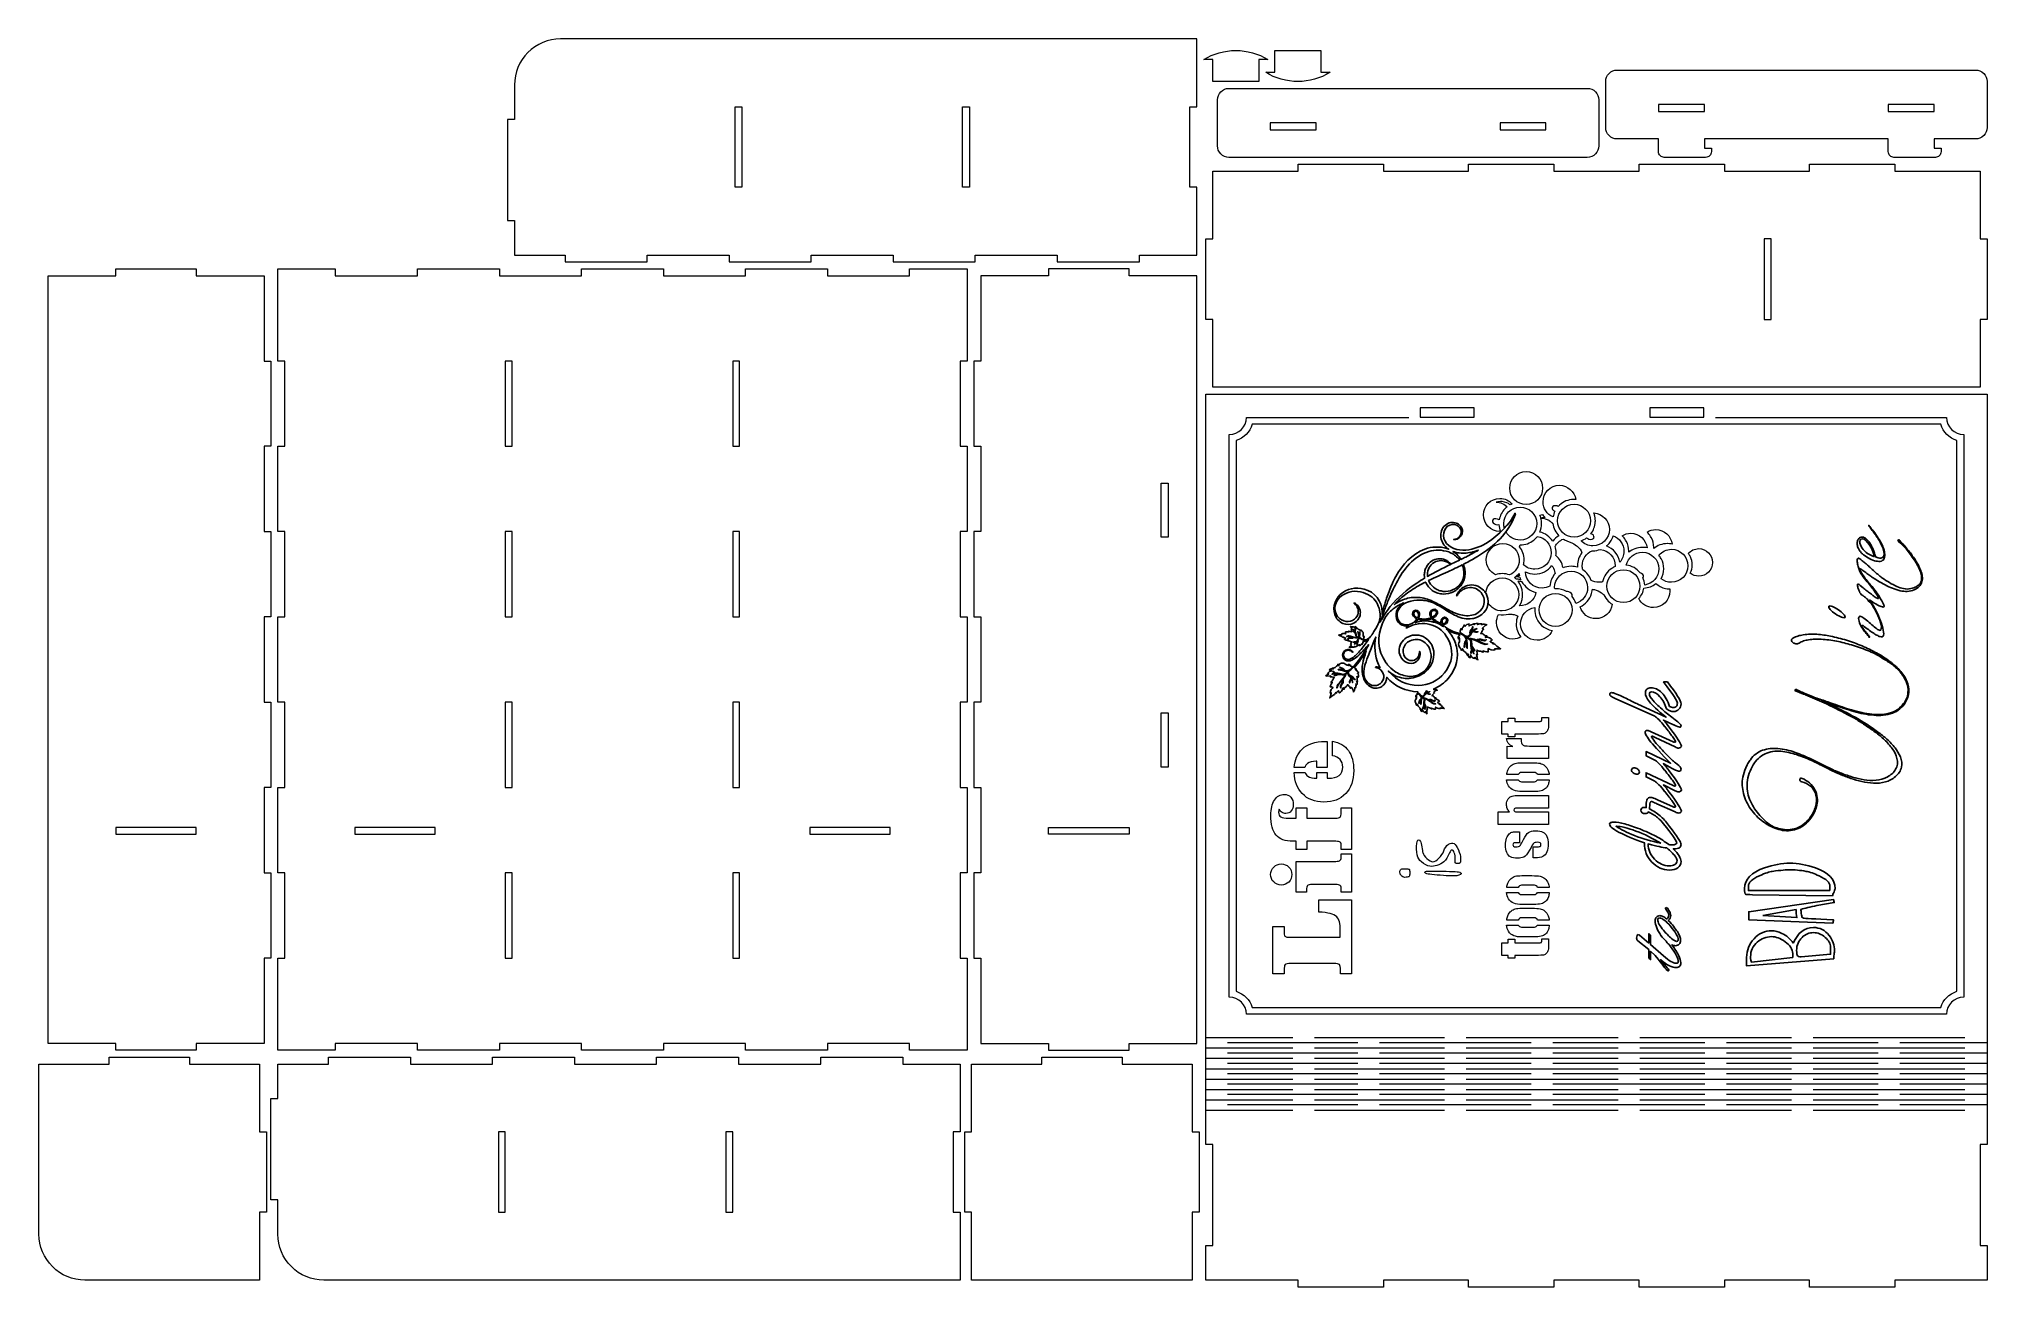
# Model space of a CAD drawing. Header units: millimetres. Extents: x -424 to 424, y -273 to 270.
import ezdxf

# ---------------------------------------------------------------- set-up
doc = ezdxf.new("R2010")
doc.units = ezdxf.units.MM
doc.header["$MEASUREMENT"] = 0
doc.layers.add('Camada 1', color=7, linetype='Continuous')

msp = doc.modelspace()

# ---------------------------------------------------------------- linework, layer by layer
at = {"layer": 'Camada 1', "color": 250, "lineweight": 20}
for points, knots in [([(77, 240.5), (77, 240.5), (77, 205.5), (77, 205.5), (77, 205.5), (77, 205.5), (80, 205.5), (80, 205.5), (80, 205.5), (80, 205.5), (80, 176), (80, 176), (80, 176), (80, 176), (55, 176), (55, 176), (55, 176), (55, 176), (55, 173), (55, 173), (55, 173), (55, 173), (19.2857, 173), (19.2857, 173), (19.2857, 173), (19.2857, 173), (19.2857, 176), (19.2857, 176), (19.2857, 176), (19.2857, 176), (-16.4286, 176), (-16.4286, 176), (-16.4286, 176), (-16.4286, 176), (-16.4286, 173), (-16.4286, 173), (-16.4286, 173), (-16.4286, 173), (-52.1429, 173), (-52.1429, 173), (-52.1429, 173), (-52.1429, 173), (-52.1429, 176), (-52.1429, 176), (-52.1429, 176), (-52.1429, 176), (-87.8571, 176), (-87.8571, 176), (-87.8571, 176), (-87.8571, 176), (-87.8571, 173), (-87.8571, 173), (-87.8571, 173), (-87.8571, 173), (-123.5714, 173), (-123.5714, 173), (-123.5714, 173), (-123.5714, 173), (-123.5714, 176), (-123.5714, 176), (-123.5714, 176), (-123.5714, 176), (-159.2857, 176), (-159.2857, 176), (-159.2857, 176), (-159.2857, 176), (-159.2857, 173), (-159.2857, 173), (-159.2857, 173), (-159.2857, 173), (-195, 173), (-195, 173), (-195, 173), (-195, 173), (-195, 176), (-195, 176), (-195, 176), (-195, 176), (-217, 176), (-217, 176), (-217, 176), (-217, 176), (-217, 191), (-217, 191), (-217, 191), (-217, 191), (-220, 191), (-220, 191), (-220, 191), (-220, 191), (-220, 235), (-220, 235), (-220, 235), (-220, 235), (-217, 235), (-217, 235), (-217, 235), (-217, 235), (-217, 250), (-217, 250), (-217, 250), (-217, 255.3043), (-214.8929, 260.3914), (-211.1421, 264.1421), (-211.1421, 264.1421), (-207.3914, 267.8929), (-202.3043, 270), (-197, 270), (-197, 270), (-197, 270), (80, 270), (80, 270), (80, 270), (80, 270), (80, 240.5), (80, 240.5), (80, 240.5), (80, 240.5), (77, 240.5), (77, 240.5)], [0, 0, 0, 0, 0.03225806, 0.03225806, 0.03225806, 0.03225806, 0.06451613, 0.06451613, 0.06451613, 0.06451613, 0.09677419, 0.09677419, 0.09677419, 0.09677419, 0.12903226, 0.12903226, 0.12903226, 0.12903226, 0.16129032, 0.16129032, 0.16129032, 0.16129032, 0.19354839, 0.19354839, 0.19354839, 0.19354839, 0.22580645, 0.22580645, 0.22580645, 0.22580645, 0.25806452, 0.25806452, 0.25806452, 0.25806452, 0.29032258, 0.29032258, 0.29032258, 0.29032258, 0.32258065, 0.32258065, 0.32258065, 0.32258065, 0.35483871, 0.35483871, 0.35483871, 0.35483871, 0.38709677, 0.38709677, 0.38709677, 0.38709677, 0.41935484, 0.41935484, 0.41935484, 0.41935484, 0.4516129, 0.4516129, 0.4516129, 0.4516129, 0.48387097, 0.48387097, 0.48387097, 0.48387097, 0.51612903, 0.51612903, 0.51612903, 0.51612903, 0.5483871, 0.5483871, 0.5483871, 0.5483871, 0.58064516, 0.58064516, 0.58064516, 0.58064516, 0.61290323, 0.61290323, 0.61290323, 0.61290323, 0.64516129, 0.64516129, 0.64516129, 0.64516129, 0.67741935, 0.67741935, 0.67741935, 0.67741935, 0.70967742, 0.70967742, 0.70967742, 0.70967742, 0.74193548, 0.74193548, 0.74193548, 0.74193548, 0.77419355, 0.77419355, 0.77419355, 0.77419355, 0.80645161, 0.80645161, 0.80645161, 0.80645161, 0.83870968, 0.83870968, 0.83870968, 0.83870968, 0.87096774, 0.87096774, 0.87096774, 0.87096774, 0.90322581, 0.90322581, 0.90322581, 0.90322581, 0.93548387, 0.93548387, 0.93548387, 0.93548387, 1, 1, 1, 1]), ([(111, 261.0001), (102.4286, 266.3334), (91.5714, 266.3334), (83, 261.0001), (83, 261.0001), (83, 261.0001), (87, 261.0001), (87, 261.0001), (87, 261.0001), (87, 261.0001), (87, 251.5001), (87, 251.5001), (87, 251.5001), (87, 251.5001), (107, 251.5001), (107, 251.5001), (107, 251.5001), (107, 251.5001), (107, 261.0001), (107, 261.0001), (107, 261.0001), (107, 261.0001), (111, 261.0001), (111, 261.0001)], [0, 0, 0, 0, 0.14285714, 0.14285714, 0.14285714, 0.14285714, 0.28571429, 0.28571429, 0.28571429, 0.28571429, 0.42857143, 0.42857143, 0.42857143, 0.42857143, 0.57142857, 0.57142857, 0.57142857, 0.57142857, 0.71428571, 0.71428571, 0.71428571, 0.71428571, 1, 1, 1, 1]), ([(110, 255.4934), (118.5714, 250.1601), (129.4286, 250.1601), (138, 255.4934), (138, 255.4934), (138, 255.4934), (134, 255.4934), (134, 255.4934), (134, 255.4934), (134, 255.4934), (134, 264.9934), (134, 264.9934), (134, 264.9934), (134, 264.9934), (114, 264.9934), (114, 264.9934), (114, 264.9934), (114, 264.9934), (114, 255.4934), (114, 255.4934), (114, 255.4934), (114, 255.4934), (110, 255.4934), (110, 255.4934)], [0, 0, 0, 0, 0.14285714, 0.14285714, 0.14285714, 0.14285714, 0.28571429, 0.28571429, 0.28571429, 0.28571429, 0.42857143, 0.42857143, 0.42857143, 0.42857143, 0.57142857, 0.57142857, 0.57142857, 0.57142857, 0.71428571, 0.71428571, 0.71428571, 0.71428571, 1, 1, 1, 1]), ([(419, 256.5001), (419, 256.5001), (263, 256.5001), (263, 256.5001), (263, 256.5001), (260.2386, 256.5001), (258, 254.2615), (258, 251.5001), (258, 251.5001), (258, 251.5001), (258, 231.5001), (258, 231.5001), (258, 231.5001), (258, 230.174), (258.5268, 228.9022), (259.4645, 227.9646), (259.4645, 227.9646), (260.4021, 227.0269), (261.6739, 226.5001), (263, 226.5001), (263, 226.5001), (263, 226.5001), (281, 226.5001), (281, 226.5001), (281, 226.5001), (281, 226.5001), (281, 221.0001), (281, 221.0001), (281, 221.0001), (281, 220.3371), (281.2634, 219.7012), (281.7322, 219.2323), (281.7322, 219.2323), (282.2011, 218.7635), (282.837, 218.5001), (283.5, 218.5001), (283.5, 218.5001), (283.5, 218.5001), (301.5, 218.5001), (301.5, 218.5001), (301.5, 218.5001), (302.163, 218.5001), (302.7989, 218.7635), (303.2678, 219.2323), (303.2678, 219.2323), (303.7366, 219.7012), (304, 220.3371), (304, 221.0001), (304, 221.0001), (304, 221.0001), (304, 222.5001), (304, 222.5001), (304, 222.5001), (304, 222.5001), (301, 222.5001), (301, 222.5001), (301, 222.5001), (301, 222.5001), (301, 226.5001), (301, 226.5001), (301, 226.5001), (301, 226.5001), (381, 226.5001), (381, 226.5001), (381, 226.5001), (381, 226.5001), (381, 221.0001), (381, 221.0001), (381, 221.0001), (381, 220.3371), (381.2634, 219.7012), (381.7322, 219.2323), (381.7322, 219.2323), (382.2011, 218.7635), (382.837, 218.5001), (383.5, 218.5001), (383.5, 218.5001), (383.5, 218.5001), (401.5, 218.5001), (401.5, 218.5001), (401.5, 218.5001), (402.163, 218.5001), (402.7989, 218.7635), (403.2678, 219.2323), (403.2678, 219.2323), (403.7366, 219.7012), (404, 220.3371), (404, 221.0001), (404, 221.0001), (404, 221.0001), (404, 222.5001), (404, 222.5001), (404, 222.5001), (404, 222.5001), (401, 222.5001), (401, 222.5001), (401, 222.5001), (401, 222.5001), (401, 226.5001), (401, 226.5001), (401, 226.5001), (401, 226.5001), (419, 226.5001), (419, 226.5001), (419, 226.5001), (420.3261, 226.5001), (421.5979, 227.0269), (422.5355, 227.9646), (422.5355, 227.9646), (423.4732, 228.9022), (424, 230.174), (424, 231.5001), (424, 231.5001), (424, 231.5001), (424, 251.5001), (424, 251.5001), (424, 251.5001), (424, 252.8262), (423.4732, 254.098), (422.5355, 255.0356), (422.5355, 255.0356), (421.5979, 255.9733), (420.3261, 256.5001), (419, 256.5001)], [0, 0, 0, 0, 0.03125, 0.03125, 0.03125, 0.03125, 0.0625, 0.0625, 0.0625, 0.0625, 0.09375, 0.09375, 0.09375, 0.09375, 0.125, 0.125, 0.125, 0.125, 0.15625, 0.15625, 0.15625, 0.15625, 0.1875, 0.1875, 0.1875, 0.1875, 0.21875, 0.21875, 0.21875, 0.21875, 0.25, 0.25, 0.25, 0.25, 0.28125, 0.28125, 0.28125, 0.28125, 0.3125, 0.3125, 0.3125, 0.3125, 0.34375, 0.34375, 0.34375, 0.34375, 0.375, 0.375, 0.375, 0.375, 0.40625, 0.40625, 0.40625, 0.40625, 0.4375, 0.4375, 0.4375, 0.4375, 0.46875, 0.46875, 0.46875, 0.46875, 0.5, 0.5, 0.5, 0.5, 0.53125, 0.53125, 0.53125, 0.53125, 0.5625, 0.5625, 0.5625, 0.5625, 0.59375, 0.59375, 0.59375, 0.59375, 0.625, 0.625, 0.625, 0.625, 0.65625, 0.65625, 0.65625, 0.65625, 0.6875, 0.6875, 0.6875, 0.6875, 0.71875, 0.71875, 0.71875, 0.71875, 0.75, 0.75, 0.75, 0.75, 0.78125, 0.78125, 0.78125, 0.78125, 0.8125, 0.8125, 0.8125, 0.8125, 0.84375, 0.84375, 0.84375, 0.84375, 0.875, 0.875, 0.875, 0.875, 0.90625, 0.90625, 0.90625, 0.90625, 0.9375, 0.9375, 0.9375, 0.9375, 1, 1, 1, 1]), ([(250, 248.5001), (250, 248.5001), (94, 248.5001), (94, 248.5001), (94, 248.5001), (91.2386, 248.5001), (89, 246.2615), (89, 243.5001), (89, 243.5001), (89, 243.5001), (89, 223.5001), (89, 223.5001), (89, 223.5001), (89, 222.174), (89.5268, 220.9022), (90.4645, 219.9646), (90.4645, 219.9646), (91.4021, 219.0269), (92.6739, 218.5001), (94, 218.5001), (94, 218.5001), (140.9387, 218.5001), (209.465, 218.5001), (250, 218.5001), (250, 218.5001), (251.3261, 218.5001), (252.5979, 219.0269), (253.5355, 219.9646), (253.5355, 219.9646), (254.4732, 220.9022), (255, 222.174), (255, 223.5001), (255, 223.5001), (255, 223.5001), (255, 243.5001), (255, 243.5001), (255, 243.5001), (255, 244.8262), (254.4732, 246.098), (253.5355, 247.0356), (253.5355, 247.0356), (252.5979, 247.9733), (251.3261, 248.5001), (250, 248.5001)], [0, 0, 0, 0, 0.08333333, 0.08333333, 0.08333333, 0.08333333, 0.16666667, 0.16666667, 0.16666667, 0.16666667, 0.25, 0.25, 0.25, 0.25, 0.33333333, 0.33333333, 0.33333333, 0.33333333, 0.41666667, 0.41666667, 0.41666667, 0.41666667, 0.5, 0.5, 0.5, 0.5, 0.58333333, 0.58333333, 0.58333333, 0.58333333, 0.66666667, 0.66666667, 0.66666667, 0.66666667, 0.75, 0.75, 0.75, 0.75, 0.83333333, 0.83333333, 0.83333333, 0.83333333, 1, 1, 1, 1]), ([(-118, 205.5), (-118, 205.5), (-118, 240.5), (-118, 240.5), (-118, 240.5), (-118, 240.5), (-121, 240.5), (-121, 240.5), (-121, 240.5), (-121, 240.5), (-121, 205.5), (-121, 205.5), (-121, 205.5), (-121, 205.5), (-118, 205.5), (-118, 205.5)], [0, 0, 0, 0, 0.2, 0.2, 0.2, 0.2, 0.4, 0.4, 0.4, 0.4, 0.6, 0.6, 0.6, 0.6, 1, 1, 1, 1]), ([(-19, 205.5), (-19, 205.5), (-19, 240.5), (-19, 240.5), (-19, 240.5), (-19, 240.5), (-22, 240.5), (-22, 240.5), (-22, 240.5), (-22, 240.5), (-22, 205.5), (-22, 205.5), (-22, 205.5), (-22, 205.5), (-19, 205.5), (-19, 205.5)], [0, 0, 0, 0, 0.2, 0.2, 0.2, 0.2, 0.4, 0.4, 0.4, 0.4, 0.6, 0.6, 0.6, 0.6, 1, 1, 1, 1]), ([(301, 241.5001), (301, 241.5001), (301, 238.5001), (301, 238.5001), (301, 238.5001), (301, 238.5001), (281, 238.5001), (281, 238.5001), (281, 238.5001), (281, 238.5001), (281, 241.5001), (281, 241.5001), (281, 241.5001), (281, 241.5001), (301, 241.5001), (301, 241.5001)], [0, 0, 0, 0, 0.2, 0.2, 0.2, 0.2, 0.4, 0.4, 0.4, 0.4, 0.6, 0.6, 0.6, 0.6, 1, 1, 1, 1]), ([(381, 238.5001), (381, 238.5001), (381, 241.5001), (381, 241.5001), (381, 241.5001), (381, 241.5001), (401, 241.5001), (401, 241.5001), (401, 241.5001), (401, 241.5001), (401, 238.5001), (401, 238.5001), (401, 238.5001), (401, 238.5001), (381, 238.5001), (381, 238.5001)], [0, 0, 0, 0, 0.2, 0.2, 0.2, 0.2, 0.4, 0.4, 0.4, 0.4, 0.6, 0.6, 0.6, 0.6, 1, 1, 1, 1]), ([(132, 233.5001), (132, 233.5001), (132, 230.5001), (132, 230.5001), (132, 230.5001), (132, 230.5001), (112, 230.5001), (112, 230.5001), (112, 230.5001), (112, 230.5001), (112, 233.5001), (112, 233.5001), (112, 233.5001), (112, 233.5001), (132, 233.5001), (132, 233.5001)], [0, 0, 0, 0, 0.2, 0.2, 0.2, 0.2, 0.4, 0.4, 0.4, 0.4, 0.6, 0.6, 0.6, 0.6, 1, 1, 1, 1]), ([(212, 230.5001), (212, 230.5001), (212, 233.5001), (212, 233.5001), (212, 233.5001), (212, 233.5001), (232, 233.5001), (232, 233.5001), (232, 233.5001), (232, 233.5001), (232, 230.5001), (232, 230.5001), (232, 230.5001), (232, 230.5001), (212, 230.5001), (212, 230.5001)], [0, 0, 0, 0, 0.2, 0.2, 0.2, 0.2, 0.4, 0.4, 0.4, 0.4, 0.6, 0.6, 0.6, 0.6, 1, 1, 1, 1]), ([(87, 118.5001), (87, 118.5001), (421, 118.5001), (421, 118.5001), (421, 118.5001), (421, 118.5001), (421, 148.0001), (421, 148.0001), (421, 148.0001), (421, 148.0001), (424, 148.0001), (424, 148.0001), (424, 148.0001), (424, 148.0001), (424, 183.0001), (424, 183.0001), (424, 183.0001), (424, 183.0001), (421, 183.0001), (421, 183.0001), (421, 183.0001), (421, 183.0001), (421, 212.5001), (421, 212.5001), (421, 212.5001), (421, 212.5001), (383.8822, 212.5001), (383.8822, 212.5001), (383.8822, 212.5001), (383.8822, 212.5001), (383.8822, 215.5001), (383.8822, 215.5001), (383.8822, 215.5001), (383.8822, 215.5001), (346.7711, 215.5001), (346.7711, 215.5001), (346.7711, 215.5001), (346.7711, 215.5001), (346.7711, 212.5001), (346.7711, 212.5001), (346.7711, 212.5001), (346.7711, 212.5001), (309.6622, 212.5001), (309.6622, 212.5001), (309.6622, 212.5001), (309.6622, 212.5001), (309.6622, 215.5001), (309.6622, 215.5001), (309.6622, 215.5001), (309.6622, 215.5001), (272.5511, 215.5001), (272.5511, 215.5001), (272.5511, 215.5001), (272.5511, 215.5001), (272.5511, 212.5001), (272.5511, 212.5001), (272.5511, 212.5001), (272.5511, 212.5001), (235.4422, 212.5001), (235.4422, 212.5001), (235.4422, 212.5001), (235.4422, 212.5001), (235.4422, 215.5001), (235.4422, 215.5001), (235.4422, 215.5001), (235.4422, 215.5001), (198.3311, 215.5001), (198.3311, 215.5001), (198.3311, 215.5001), (198.3311, 215.5001), (198.3311, 212.5001), (198.3311, 212.5001), (198.3311, 212.5001), (198.3311, 212.5001), (161.2222, 212.5001), (161.2222, 212.5001), (161.2222, 212.5001), (161.2222, 212.5001), (161.2222, 215.5001), (161.2222, 215.5001), (161.2222, 215.5001), (161.2222, 215.5001), (124.1111, 215.5001), (124.1111, 215.5001), (124.1111, 215.5001), (124.1111, 215.5001), (124.1111, 212.5001), (124.1111, 212.5001), (124.1111, 212.5001), (124.1111, 212.5001), (87, 212.5001), (87, 212.5001), (87, 212.5001), (87, 212.5001), (87, 183.0001), (87, 183.0001), (87, 183.0001), (87, 183.0001), (84, 183.0001), (84, 183.0001), (84, 183.0001), (84, 183.0001), (84, 148.0001), (84, 148.0001), (84, 148.0001), (84, 148.0001), (87, 148.0001), (87, 148.0001), (87, 148.0001), (87, 148.0001), (87, 118.5001), (87, 118.5001)], [0, 0, 0, 0, 0.03448276, 0.03448276, 0.03448276, 0.03448276, 0.06896552, 0.06896552, 0.06896552, 0.06896552, 0.10344828, 0.10344828, 0.10344828, 0.10344828, 0.13793103, 0.13793103, 0.13793103, 0.13793103, 0.17241379, 0.17241379, 0.17241379, 0.17241379, 0.20689655, 0.20689655, 0.20689655, 0.20689655, 0.24137931, 0.24137931, 0.24137931, 0.24137931, 0.27586207, 0.27586207, 0.27586207, 0.27586207, 0.31034483, 0.31034483, 0.31034483, 0.31034483, 0.34482759, 0.34482759, 0.34482759, 0.34482759, 0.37931034, 0.37931034, 0.37931034, 0.37931034, 0.4137931, 0.4137931, 0.4137931, 0.4137931, 0.44827586, 0.44827586, 0.44827586, 0.44827586, 0.48275862, 0.48275862, 0.48275862, 0.48275862, 0.51724138, 0.51724138, 0.51724138, 0.51724138, 0.55172414, 0.55172414, 0.55172414, 0.55172414, 0.5862069, 0.5862069, 0.5862069, 0.5862069, 0.62068966, 0.62068966, 0.62068966, 0.62068966, 0.65517241, 0.65517241, 0.65517241, 0.65517241, 0.68965517, 0.68965517, 0.68965517, 0.68965517, 0.72413793, 0.72413793, 0.72413793, 0.72413793, 0.75862069, 0.75862069, 0.75862069, 0.75862069, 0.79310345, 0.79310345, 0.79310345, 0.79310345, 0.82758621, 0.82758621, 0.82758621, 0.82758621, 0.86206897, 0.86206897, 0.86206897, 0.86206897, 0.89655172, 0.89655172, 0.89655172, 0.89655172, 0.93103448, 0.93103448, 0.93103448, 0.93103448, 1, 1, 1, 1]), ([(330, 148.0001), (330, 148.0001), (327, 148.0001), (327, 148.0001), (327, 148.0001), (327, 148.0001), (327, 183.0001), (327, 183.0001), (327, 183.0001), (327, 183.0001), (330, 183.0001), (330, 183.0001), (330, 183.0001), (330, 183.0001), (330, 148.0001), (330, 148.0001)], [0, 0, 0, 0, 0.2, 0.2, 0.2, 0.2, 0.4, 0.4, 0.4, 0.4, 0.6, 0.6, 0.6, 0.6, 1, 1, 1, 1]), ([(-420, 167), (-420, 167), (-420, -167), (-420, -167), (-420, -167), (-420, -167), (-390.5, -167), (-390.5, -167), (-390.5, -167), (-390.5, -167), (-390.5, -170), (-390.5, -170), (-390.5, -170), (-390.5, -170), (-355.5, -170), (-355.5, -170), (-355.5, -170), (-355.5, -170), (-355.5, -167), (-355.5, -167), (-355.5, -167), (-355.5, -167), (-326, -167), (-326, -167), (-326, -167), (-326, -167), (-326, -129.8822), (-326, -129.8822), (-326, -129.8822), (-326, -129.8822), (-323, -129.8822), (-323, -129.8822), (-323, -129.8822), (-323, -129.8822), (-323, -92.7711), (-323, -92.7711), (-323, -92.7711), (-323, -92.7711), (-326, -92.7711), (-326, -92.7711), (-326, -92.7711), (-326, -92.7711), (-326, -55.6622), (-326, -55.6622), (-326, -55.6622), (-326, -55.6622), (-323, -55.6622), (-323, -55.6622), (-323, -55.6622), (-323, -55.6622), (-323, -18.5511), (-323, -18.5511), (-323, -18.5511), (-323, -18.5511), (-326, -18.5511), (-326, -18.5511), (-326, -18.5511), (-326, -18.5511), (-326, 18.5578), (-326, 18.5578), (-326, 18.5578), (-326, 18.5578), (-323, 18.5578), (-323, 18.5578), (-323, 18.5578), (-323, 18.5578), (-323, 55.6689), (-323, 55.6689), (-323, 55.6689), (-323, 55.6689), (-326, 55.6689), (-326, 55.6689), (-326, 55.6689), (-326, 55.6689), (-326, 92.7778), (-326, 92.7778), (-326, 92.7778), (-326, 92.7778), (-323, 92.7778), (-323, 92.7778), (-323, 92.7778), (-323, 92.7778), (-323, 129.8889), (-323, 129.8889), (-323, 129.8889), (-323, 129.8889), (-326, 129.8889), (-326, 129.8889), (-326, 129.8889), (-326, 129.8889), (-326, 167), (-326, 167), (-326, 167), (-326, 167), (-355.5, 167), (-355.5, 167), (-355.5, 167), (-355.5, 167), (-355.5, 170), (-355.5, 170), (-355.5, 170), (-355.5, 170), (-390.5, 170), (-390.5, 170), (-390.5, 170), (-390.5, 170), (-390.5, 167), (-390.5, 167), (-390.5, 167), (-390.5, 167), (-420, 167), (-420, 167)], [0, 0, 0, 0, 0.03448276, 0.03448276, 0.03448276, 0.03448276, 0.06896552, 0.06896552, 0.06896552, 0.06896552, 0.10344828, 0.10344828, 0.10344828, 0.10344828, 0.13793103, 0.13793103, 0.13793103, 0.13793103, 0.17241379, 0.17241379, 0.17241379, 0.17241379, 0.20689655, 0.20689655, 0.20689655, 0.20689655, 0.24137931, 0.24137931, 0.24137931, 0.24137931, 0.27586207, 0.27586207, 0.27586207, 0.27586207, 0.31034483, 0.31034483, 0.31034483, 0.31034483, 0.34482759, 0.34482759, 0.34482759, 0.34482759, 0.37931034, 0.37931034, 0.37931034, 0.37931034, 0.4137931, 0.4137931, 0.4137931, 0.4137931, 0.44827586, 0.44827586, 0.44827586, 0.44827586, 0.48275862, 0.48275862, 0.48275862, 0.48275862, 0.51724138, 0.51724138, 0.51724138, 0.51724138, 0.55172414, 0.55172414, 0.55172414, 0.55172414, 0.5862069, 0.5862069, 0.5862069, 0.5862069, 0.62068966, 0.62068966, 0.62068966, 0.62068966, 0.65517241, 0.65517241, 0.65517241, 0.65517241, 0.68965517, 0.68965517, 0.68965517, 0.68965517, 0.72413793, 0.72413793, 0.72413793, 0.72413793, 0.75862069, 0.75862069, 0.75862069, 0.75862069, 0.79310345, 0.79310345, 0.79310345, 0.79310345, 0.82758621, 0.82758621, 0.82758621, 0.82758621, 0.86206897, 0.86206897, 0.86206897, 0.86206897, 0.89655172, 0.89655172, 0.89655172, 0.89655172, 0.93103448, 0.93103448, 0.93103448, 0.93103448, 1, 1, 1, 1]), ([(-20, -170), (-20, -170), (-20, -129.8822), (-20, -129.8822), (-20, -129.8822), (-20, -129.8822), (-23, -129.8822), (-23, -129.8822), (-23, -129.8822), (-23, -129.8822), (-23, -92.7711), (-23, -92.7711), (-23, -92.7711), (-23, -92.7711), (-20, -92.7711), (-20, -92.7711), (-20, -92.7711), (-20, -92.7711), (-20, -55.6622), (-20, -55.6622), (-20, -55.6622), (-20, -55.6622), (-23, -55.6622), (-23, -55.6622), (-23, -55.6622), (-23, -55.6622), (-23, -18.5511), (-23, -18.5511), (-23, -18.5511), (-23, -18.5511), (-20, -18.5511), (-20, -18.5511), (-20, -18.5511), (-20, -18.5511), (-20, 18.5578), (-20, 18.5578), (-20, 18.5578), (-20, 18.5578), (-23, 18.5578), (-23, 18.5578), (-23, 18.5578), (-23, 18.5578), (-23, 55.6689), (-23, 55.6689), (-23, 55.6689), (-23, 55.6689), (-20, 55.6689), (-20, 55.6689), (-20, 55.6689), (-20, 55.6689), (-20, 92.7778), (-20, 92.7778), (-20, 92.7778), (-20, 92.7778), (-23, 92.7778), (-23, 92.7778), (-23, 92.7778), (-23, 92.7778), (-23, 129.8889), (-23, 129.8889), (-23, 129.8889), (-23, 129.8889), (-20, 129.8889), (-20, 129.8889), (-20, 129.8889), (-20, 129.8889), (-20, 170), (-20, 170), (-20, 170), (-20, 170), (-45, 170), (-45, 170), (-45, 170), (-45, 170), (-45, 167), (-45, 167), (-45, 167), (-45, 167), (-80.7143, 167), (-80.7143, 167), (-80.7143, 167), (-80.7143, 167), (-80.7143, 170), (-80.7143, 170), (-80.7143, 170), (-80.7143, 170), (-116.4286, 170), (-116.4286, 170), (-116.4286, 170), (-116.4286, 170), (-116.4286, 167), (-116.4286, 167), (-116.4286, 167), (-116.4286, 167), (-152.1429, 167), (-152.1429, 167), (-152.1429, 167), (-152.1429, 167), (-152.1429, 170), (-152.1429, 170), (-152.1429, 170), (-152.1429, 170), (-187.8571, 170), (-187.8571, 170), (-187.8571, 170), (-187.8571, 170), (-187.8571, 167), (-187.8571, 167), (-187.8571, 167), (-187.8571, 167), (-223.5714, 167), (-223.5714, 167), (-223.5714, 167), (-223.5714, 167), (-223.5714, 170), (-223.5714, 170), (-223.5714, 170), (-223.5714, 170), (-259.2857, 170), (-259.2857, 170), (-259.2857, 170), (-259.2857, 170), (-259.2857, 167), (-259.2857, 167), (-259.2857, 167), (-259.2857, 167), (-295, 167), (-295, 167), (-295, 167), (-295, 167), (-295, 170), (-295, 170), (-295, 170), (-295, 170), (-320, 170), (-320, 170), (-320, 170), (-320, 170), (-320, 129.8889), (-320, 129.8889), (-320, 129.8889), (-320, 129.8889), (-317, 129.8889), (-317, 129.8889), (-317, 129.8889), (-317, 129.8889), (-317, 92.7778), (-317, 92.7778), (-317, 92.7778), (-317, 92.7778), (-320, 92.7778), (-320, 92.7778), (-320, 92.7778), (-320, 92.7778), (-320, 55.6689), (-320, 55.6689), (-320, 55.6689), (-320, 55.6689), (-317, 55.6689), (-317, 55.6689), (-317, 55.6689), (-317, 55.6689), (-317, 18.5578), (-317, 18.5578), (-317, 18.5578), (-317, 18.5578), (-320, 18.5578), (-320, 18.5578), (-320, 18.5578), (-320, 18.5578), (-320, -18.5511), (-320, -18.5511), (-320, -18.5511), (-320, -18.5511), (-317, -18.5511), (-317, -18.5511), (-317, -18.5511), (-317, -18.5511), (-317, -55.6622), (-317, -55.6622), (-317, -55.6622), (-317, -55.6622), (-320, -55.6622), (-320, -55.6622), (-320, -55.6622), (-320, -55.6622), (-320, -92.7711), (-320, -92.7711), (-320, -92.7711), (-320, -92.7711), (-317, -92.7711), (-317, -92.7711), (-317, -92.7711), (-317, -92.7711), (-317, -129.8822), (-317, -129.8822), (-317, -129.8822), (-317, -129.8822), (-320, -129.8822), (-320, -129.8822), (-320, -129.8822), (-320, -129.8822), (-320, -170), (-320, -170), (-320, -170), (-320, -170), (-295, -170), (-295, -170), (-295, -170), (-295, -170), (-295, -167), (-295, -167), (-295, -167), (-295, -167), (-259.2857, -167), (-259.2857, -167), (-259.2857, -167), (-259.2857, -167), (-259.2857, -170), (-259.2857, -170), (-259.2857, -170), (-259.2857, -170), (-223.5714, -170), (-223.5714, -170), (-223.5714, -170), (-223.5714, -170), (-223.5714, -167), (-223.5714, -167), (-223.5714, -167), (-223.5714, -167), (-187.8571, -167), (-187.8571, -167), (-187.8571, -167), (-187.8571, -167), (-187.8571, -170), (-187.8571, -170), (-187.8571, -170), (-187.8571, -170), (-152.1429, -170), (-152.1429, -170), (-152.1429, -170), (-152.1429, -170), (-152.1429, -167), (-152.1429, -167), (-152.1429, -167), (-152.1429, -167), (-116.4286, -167), (-116.4286, -167), (-116.4286, -167), (-116.4286, -167), (-116.4286, -170), (-116.4286, -170), (-116.4286, -170), (-116.4286, -170), (-80.7143, -170), (-80.7143, -170), (-80.7143, -170), (-80.7143, -170), (-80.7143, -167), (-80.7143, -167), (-80.7143, -167), (-80.7143, -167), (-45, -167), (-45, -167), (-45, -167), (-45, -167), (-45, -170), (-45, -170), (-45, -170), (-45, -170), (-20, -170), (-20, -170)], [0, 0, 0, 0, 0.01449275, 0.01449275, 0.01449275, 0.01449275, 0.02898551, 0.02898551, 0.02898551, 0.02898551, 0.04347826, 0.04347826, 0.04347826, 0.04347826, 0.05797101, 0.05797101, 0.05797101, 0.05797101, 0.07246377, 0.07246377, 0.07246377, 0.07246377, 0.08695652, 0.08695652, 0.08695652, 0.08695652, 0.10144928, 0.10144928, 0.10144928, 0.10144928, 0.11594203, 0.11594203, 0.11594203, 0.11594203, 0.13043478, 0.13043478, 0.13043478, 0.13043478, 0.14492754, 0.14492754, 0.14492754, 0.14492754, 0.15942029, 0.15942029, 0.15942029, 0.15942029, 0.17391304, 0.17391304, 0.17391304, 0.17391304, 0.1884058, 0.1884058, 0.1884058, 0.1884058, 0.20289855, 0.20289855, 0.20289855, 0.20289855, 0.2173913, 0.2173913, 0.2173913, 0.2173913, 0.23188406, 0.23188406, 0.23188406, 0.23188406, 0.24637681, 0.24637681, 0.24637681, 0.24637681, 0.26086957, 0.26086957, 0.26086957, 0.26086957, 0.27536232, 0.27536232, 0.27536232, 0.27536232, 0.28985507, 0.28985507, 0.28985507, 0.28985507, 0.30434783, 0.30434783, 0.30434783, 0.30434783, 0.31884058, 0.31884058, 0.31884058, 0.31884058, 0.33333333, 0.33333333, 0.33333333, 0.33333333, 0.34782609, 0.34782609, 0.34782609, 0.34782609, 0.36231884, 0.36231884, 0.36231884, 0.36231884, 0.37681159, 0.37681159, 0.37681159, 0.37681159, 0.39130435, 0.39130435, 0.39130435, 0.39130435, 0.4057971, 0.4057971, 0.4057971, 0.4057971, 0.42028986, 0.42028986, 0.42028986, 0.42028986, 0.43478261, 0.43478261, 0.43478261, 0.43478261, 0.44927536, 0.44927536, 0.44927536, 0.44927536, 0.46376812, 0.46376812, 0.46376812, 0.46376812, 0.47826087, 0.47826087, 0.47826087, 0.47826087, 0.49275362, 0.49275362, 0.49275362, 0.49275362, 0.50724638, 0.50724638, 0.50724638, 0.50724638, 0.52173913, 0.52173913, 0.52173913, 0.52173913, 0.53623188, 0.53623188, 0.53623188, 0.53623188, 0.55072464, 0.55072464, 0.55072464, 0.55072464, 0.56521739, 0.56521739, 0.56521739, 0.56521739, 0.57971014, 0.57971014, 0.57971014, 0.57971014, 0.5942029, 0.5942029, 0.5942029, 0.5942029, 0.60869565, 0.60869565, 0.60869565, 0.60869565, 0.62318841, 0.62318841, 0.62318841, 0.62318841, 0.63768116, 0.63768116, 0.63768116, 0.63768116, 0.65217391, 0.65217391, 0.65217391, 0.65217391, 0.66666667, 0.66666667, 0.66666667, 0.66666667, 0.68115942, 0.68115942, 0.68115942, 0.68115942, 0.69565217, 0.69565217, 0.69565217, 0.69565217, 0.71014493, 0.71014493, 0.71014493, 0.71014493, 0.72463768, 0.72463768, 0.72463768, 0.72463768, 0.73913043, 0.73913043, 0.73913043, 0.73913043, 0.75362319, 0.75362319, 0.75362319, 0.75362319, 0.76811594, 0.76811594, 0.76811594, 0.76811594, 0.7826087, 0.7826087, 0.7826087, 0.7826087, 0.79710145, 0.79710145, 0.79710145, 0.79710145, 0.8115942, 0.8115942, 0.8115942, 0.8115942, 0.82608696, 0.82608696, 0.82608696, 0.82608696, 0.84057971, 0.84057971, 0.84057971, 0.84057971, 0.85507246, 0.85507246, 0.85507246, 0.85507246, 0.86956522, 0.86956522, 0.86956522, 0.86956522, 0.88405797, 0.88405797, 0.88405797, 0.88405797, 0.89855072, 0.89855072, 0.89855072, 0.89855072, 0.91304348, 0.91304348, 0.91304348, 0.91304348, 0.92753623, 0.92753623, 0.92753623, 0.92753623, 0.94202899, 0.94202899, 0.94202899, 0.94202899, 0.95652174, 0.95652174, 0.95652174, 0.95652174, 0.97101449, 0.97101449, 0.97101449, 0.97101449, 1, 1, 1, 1]), ([(80, -167), (80, -167), (50.5, -167), (50.5, -167), (50.5, -167), (50.5, -167), (50.5, -170), (50.5, -170), (50.5, -170), (50.5, -170), (15.5, -170), (15.5, -170), (15.5, -170), (15.5, -170), (15.5, -167), (15.5, -167), (15.5, -167), (15.5, -167), (-14, -167), (-14, -167), (-14, -167), (-14, -167), (-14, -129.8822), (-14, -129.8822), (-14, -129.8822), (-14, -129.8822), (-17, -129.8822), (-17, -129.8822), (-17, -129.8822), (-17, -129.8822), (-17, -92.7711), (-17, -92.7711), (-17, -92.7711), (-17, -92.7711), (-14, -92.7711), (-14, -92.7711), (-14, -92.7711), (-14, -92.7711), (-14, -55.6622), (-14, -55.6622), (-14, -55.6622), (-14, -55.6622), (-17, -55.6622), (-17, -55.6622), (-17, -55.6622), (-17, -55.6622), (-17, -18.5511), (-17, -18.5511), (-17, -18.5511), (-17, -18.5511), (-14, -18.5511), (-14, -18.5511), (-14, -18.5511), (-14, -18.5511), (-14, 18.5578), (-14, 18.5578), (-14, 18.5578), (-14, 18.5578), (-17, 18.5578), (-17, 18.5578), (-17, 18.5578), (-17, 18.5578), (-17, 55.6689), (-17, 55.6689), (-17, 55.6689), (-17, 55.6689), (-14, 55.6689), (-14, 55.6689), (-14, 55.6689), (-14, 55.6689), (-14, 92.7778), (-14, 92.7778), (-14, 92.7778), (-14, 92.7778), (-17, 92.7778), (-17, 92.7778), (-17, 92.7778), (-17, 92.7778), (-17, 129.8889), (-17, 129.8889), (-17, 129.8889), (-17, 129.8889), (-14, 129.8889), (-14, 129.8889), (-14, 129.8889), (-14, 129.8889), (-14, 167), (-14, 167), (-14, 167), (-14, 167), (15.5, 167), (15.5, 167), (15.5, 167), (15.5, 167), (15.5, 170), (15.5, 170), (15.5, 170), (15.5, 170), (50.5, 170), (50.5, 170), (50.5, 170), (50.5, 170), (50.5, 167), (50.5, 167), (50.5, 167), (50.5, 167), (80, 167), (80, 167), (80, 167), (80, 167), (80, -167), (80, -167)], [0, 0, 0, 0, 0.03448276, 0.03448276, 0.03448276, 0.03448276, 0.06896552, 0.06896552, 0.06896552, 0.06896552, 0.10344828, 0.10344828, 0.10344828, 0.10344828, 0.13793103, 0.13793103, 0.13793103, 0.13793103, 0.17241379, 0.17241379, 0.17241379, 0.17241379, 0.20689655, 0.20689655, 0.20689655, 0.20689655, 0.24137931, 0.24137931, 0.24137931, 0.24137931, 0.27586207, 0.27586207, 0.27586207, 0.27586207, 0.31034483, 0.31034483, 0.31034483, 0.31034483, 0.34482759, 0.34482759, 0.34482759, 0.34482759, 0.37931034, 0.37931034, 0.37931034, 0.37931034, 0.4137931, 0.4137931, 0.4137931, 0.4137931, 0.44827586, 0.44827586, 0.44827586, 0.44827586, 0.48275862, 0.48275862, 0.48275862, 0.48275862, 0.51724138, 0.51724138, 0.51724138, 0.51724138, 0.55172414, 0.55172414, 0.55172414, 0.55172414, 0.5862069, 0.5862069, 0.5862069, 0.5862069, 0.62068966, 0.62068966, 0.62068966, 0.62068966, 0.65517241, 0.65517241, 0.65517241, 0.65517241, 0.68965517, 0.68965517, 0.68965517, 0.68965517, 0.72413793, 0.72413793, 0.72413793, 0.72413793, 0.75862069, 0.75862069, 0.75862069, 0.75862069, 0.79310345, 0.79310345, 0.79310345, 0.79310345, 0.82758621, 0.82758621, 0.82758621, 0.82758621, 0.86206897, 0.86206897, 0.86206897, 0.86206897, 0.89655172, 0.89655172, 0.89655172, 0.89655172, 0.93103448, 0.93103448, 0.93103448, 0.93103448, 1, 1, 1, 1]), ([(-218, 129.8889), (-218, 129.8889), (-218, 92.7778), (-218, 92.7778), (-218, 92.7778), (-218, 92.7778), (-221, 92.7778), (-221, 92.7778), (-221, 92.7778), (-221, 92.7778), (-221, 129.8889), (-221, 129.8889), (-221, 129.8889), (-221, 129.8889), (-218, 129.8889), (-218, 129.8889)], [0, 0, 0, 0, 0.2, 0.2, 0.2, 0.2, 0.4, 0.4, 0.4, 0.4, 0.6, 0.6, 0.6, 0.6, 1, 1, 1, 1]), ([(-119, 129.8889), (-119, 129.8889), (-119, 92.7778), (-119, 92.7778), (-119, 92.7778), (-119, 92.7778), (-122, 92.7778), (-122, 92.7778), (-122, 92.7778), (-122, 92.7778), (-122, 129.8889), (-122, 129.8889), (-122, 129.8889), (-122, 129.8889), (-119, 129.8889), (-119, 129.8889)], [0, 0, 0, 0, 0.2, 0.2, 0.2, 0.2, 0.4, 0.4, 0.4, 0.4, 0.6, 0.6, 0.6, 0.6, 1, 1, 1, 1]), ([(346.7743, -273), (346.7743, -273), (383.8854, -273), (383.8854, -273), (383.8854, -273), (383.8854, -273), (383.8854, -270), (383.8854, -270), (383.8854, -270), (383.8854, -270), (423.9996, -270), (423.9996, -270), (423.9996, -270), (423.9996, -270), (423.9996, -255), (423.9996, -255), (423.9996, -255), (423.9996, -255), (420.9998, -255), (420.9998, -255), (420.9998, -255), (420.9998, -255), (420.9998, -211), (420.9998, -211), (420.9998, -211), (420.9998, -211), (423.9996, -211), (423.9996, -211), (423.9996, -211), (423.9996, -211), (423.9996, -196), (423.9996, -196), (423.9996, -196), (423.9996, -185.5718), (423.9996, -174.9282), (423.9996, -164.5), (423.9996, -164.5), (423.9996, -43.1748), (424, -14.0972), (424, 115.5001), (424, 115.5001), (424, 115.5001), (84, 115.5001), (84, 115.5001), (84, 115.5001), (84, -14.2483), (84, -42.8613), (84, -164.5), (84, -164.5), (84, -174.9282), (84, -185.5718), (84, -196), (84, -196), (84, -196), (84, -211), (84, -211), (84, -211), (84, -211), (86.9998, -211), (86.9998, -211), (86.9998, -211), (86.9998, -211), (86.9998, -255), (86.9998, -255), (86.9998, -255), (86.9998, -255), (84, -255), (84, -255), (84, -255), (84, -255), (84, -270), (84, -270), (84, -270), (84, -270), (124.1143, -270), (124.1143, -270), (124.1143, -270), (124.1143, -270), (124.1143, -273), (124.1143, -273), (124.1143, -273), (124.1143, -273), (161.2254, -273), (161.2254, -273), (161.2254, -273), (161.2254, -273), (161.2254, -270), (161.2254, -270), (161.2254, -270), (161.2254, -270), (198.3343, -270), (198.3343, -270), (198.3343, -270), (198.3343, -270), (198.3343, -273), (198.3343, -273), (198.3343, -273), (198.3343, -273), (235.4454, -273), (235.4454, -273), (235.4454, -273), (235.4454, -273), (235.4454, -270), (235.4454, -270), (235.4454, -270), (235.4454, -270), (272.5543, -270), (272.5543, -270), (272.5543, -270), (272.5543, -270), (272.5543, -273), (272.5543, -273), (272.5543, -273), (272.5543, -273), (309.6654, -273), (309.6654, -273), (309.6654, -273), (309.6654, -273), (309.6654, -270), (309.6654, -270), (309.6654, -270), (309.6654, -270), (346.7743, -270), (346.7743, -270), (346.7743, -270), (346.7743, -270), (346.7743, -273), (346.7743, -273)], [0, 0, 0, 0, 0.03030303, 0.03030303, 0.03030303, 0.03030303, 0.06060606, 0.06060606, 0.06060606, 0.06060606, 0.09090909, 0.09090909, 0.09090909, 0.09090909, 0.12121212, 0.12121212, 0.12121212, 0.12121212, 0.15151515, 0.15151515, 0.15151515, 0.15151515, 0.18181818, 0.18181818, 0.18181818, 0.18181818, 0.21212121, 0.21212121, 0.21212121, 0.21212121, 0.24242424, 0.24242424, 0.24242424, 0.24242424, 0.27272727, 0.27272727, 0.27272727, 0.27272727, 0.3030303, 0.3030303, 0.3030303, 0.3030303, 0.33333333, 0.33333333, 0.33333333, 0.33333333, 0.36363636, 0.36363636, 0.36363636, 0.36363636, 0.39393939, 0.39393939, 0.39393939, 0.39393939, 0.42424242, 0.42424242, 0.42424242, 0.42424242, 0.45454545, 0.45454545, 0.45454545, 0.45454545, 0.48484848, 0.48484848, 0.48484848, 0.48484848, 0.51515152, 0.51515152, 0.51515152, 0.51515152, 0.54545455, 0.54545455, 0.54545455, 0.54545455, 0.57575758, 0.57575758, 0.57575758, 0.57575758, 0.60606061, 0.60606061, 0.60606061, 0.60606061, 0.63636364, 0.63636364, 0.63636364, 0.63636364, 0.66666667, 0.66666667, 0.66666667, 0.66666667, 0.6969697, 0.6969697, 0.6969697, 0.6969697, 0.72727273, 0.72727273, 0.72727273, 0.72727273, 0.75757576, 0.75757576, 0.75757576, 0.75757576, 0.78787879, 0.78787879, 0.78787879, 0.78787879, 0.81818182, 0.81818182, 0.81818182, 0.81818182, 0.84848485, 0.84848485, 0.84848485, 0.84848485, 0.87878788, 0.87878788, 0.87878788, 0.87878788, 0.90909091, 0.90909091, 0.90909091, 0.90909091, 0.93939394, 0.93939394, 0.93939394, 0.93939394, 1, 1, 1, 1]), ([(200.75, 105.5001), (200.75, 105.5001), (177.25, 105.5001), (177.25, 105.5001), (177.25, 105.5001), (177.25, 105.5001), (177.25, 109.5001), (177.25, 109.5001), (177.25, 109.5001), (177.25, 109.5001), (200.75, 109.5001), (200.75, 109.5001), (200.75, 109.5001), (200.75, 109.5001), (200.75, 105.5001), (200.75, 105.5001)], [0, 0, 0, 0, 0.2, 0.2, 0.2, 0.2, 0.4, 0.4, 0.4, 0.4, 0.6, 0.6, 0.6, 0.6, 1, 1, 1, 1]), ([(300.75, 105.5001), (300.75, 105.5001), (277.25, 105.5001), (277.25, 105.5001), (277.25, 105.5001), (277.25, 105.5001), (277.25, 109.5001), (277.25, 109.5001), (277.25, 109.5001), (277.25, 109.5001), (300.75, 109.5001), (300.75, 109.5001), (300.75, 109.5001), (300.75, 109.5001), (300.75, 105.5001), (300.75, 105.5001)], [0, 0, 0, 0, 0.2, 0.2, 0.2, 0.2, 0.4, 0.4, 0.4, 0.4, 0.6, 0.6, 0.6, 0.6, 1, 1, 1, 1]), ([(64.5, 53.25), (64.5, 53.25), (67.5, 53.25), (67.5, 53.25), (67.5, 53.25), (67.5, 53.25), (67.5, 76.75), (67.5, 76.75), (67.5, 76.75), (67.5, 76.75), (64.5, 76.75), (64.5, 76.75), (64.5, 76.75), (64.5, 76.75), (64.5, 53.25), (64.5, 53.25)], [0, 0, 0, 0, 0.2, 0.2, 0.2, 0.2, 0.4, 0.4, 0.4, 0.4, 0.6, 0.6, 0.6, 0.6, 1, 1, 1, 1]), ([(223.3845, 81.7765), (219.4318, 81.7765), (216.2082, 78.5554), (216.2082, 74.6043), (216.2082, 74.6043), (216.2082, 70.6464), (219.4318, 67.4324), (223.3845, 67.4324), (223.3845, 67.4324), (227.3405, 67.4324), (230.5614, 70.6464), (230.5614, 74.6043), (230.5614, 74.6043), (230.5614, 78.5554), (227.3405, 81.7765), (223.3845, 81.7765)], [0, 0, 0, 0, 0.2, 0.2, 0.2, 0.2, 0.4, 0.4, 0.4, 0.4, 0.6, 0.6, 0.6, 0.6, 1, 1, 1, 1]), ([(211.9379, 70.104), (207.9805, 70.104), (204.7635, 66.8903), (204.7635, 62.9321), (204.7635, 62.9321), (204.7635, 58.9835), (207.9805, 55.761), (211.9379, 55.761), (211.9379, 55.761), (212.0103, 55.761), (212.0822, 55.7643), (212.1535, 55.7713), (212.1535, 55.7713), (211.7943, 56.688), (211.5729, 57.6714), (211.5261, 58.6987), (211.5261, 58.6987), (211.1496, 58.6012), (210.6918, 58.6119), (210.2301, 58.7392), (210.2301, 58.7392), (209.21, 59.0203), (208.5328, 59.7897), (208.7155, 60.4516), (208.7155, 60.4516), (208.8987, 61.1229), (209.8763, 61.4309), (210.8991, 61.15), (210.8991, 61.15), (211.1845, 61.0747), (211.4454, 60.9551), (211.6721, 60.8027), (211.6721, 60.8027), (212.0103, 62.6566), (212.897, 64.3196), (214.1593, 65.613), (214.1593, 65.613), (214.1593, 65.613), (214.2997, 65.7603), (214.2997, 65.7603), (214.2997, 65.7603), (214.5441, 65.999), (214.8029, 66.2252), (215.0766, 66.4327), (215.0766, 66.4327), (214.7774, 66.7228), (213.9805, 67.4806), (212.9202, 67.9269), (212.9202, 67.9269), (212.1171, 68.269), (211.2628, 68.4755), (210.3922, 68.5382), (210.3922, 68.5382), (211.2256, 68.6492), (212.0648, 68.7107), (212.9054, 68.7225), (212.9054, 68.7225), (214.319, 68.6235), (215.7896, 67.8623), (216.0448, 67.5942), (216.0448, 67.5942), (216.1123, 67.5519), (216.2305, 67.4457), (216.3682, 67.2967), (216.3682, 67.2967), (216.663, 67.4509), (216.9649, 67.5942), (217.2692, 67.7228), (217.2692, 67.7228), (215.9591, 69.1872), (214.0517, 70.104), (211.9379, 70.104)], [0, 0, 0, 0, 0.05263158, 0.05263158, 0.05263158, 0.05263158, 0.10526316, 0.10526316, 0.10526316, 0.10526316, 0.15789474, 0.15789474, 0.15789474, 0.15789474, 0.21052632, 0.21052632, 0.21052632, 0.21052632, 0.26315789, 0.26315789, 0.26315789, 0.26315789, 0.31578947, 0.31578947, 0.31578947, 0.31578947, 0.36842105, 0.36842105, 0.36842105, 0.36842105, 0.42105263, 0.42105263, 0.42105263, 0.42105263, 0.47368421, 0.47368421, 0.47368421, 0.47368421, 0.52631579, 0.52631579, 0.52631579, 0.52631579, 0.57894737, 0.57894737, 0.57894737, 0.57894737, 0.63157895, 0.63157895, 0.63157895, 0.63157895, 0.68421053, 0.68421053, 0.68421053, 0.68421053, 0.73684211, 0.73684211, 0.73684211, 0.73684211, 0.78947368, 0.78947368, 0.78947368, 0.78947368, 0.84210526, 0.84210526, 0.84210526, 0.84210526, 0.89473684, 0.89473684, 0.89473684, 0.89473684, 1, 1, 1, 1]), ([(244.98, 69.6506), (244.4854, 73.1234), (241.4908, 75.802), (237.8861, 75.802), (237.8861, 75.802), (233.9302, 75.802), (230.7137, 72.5848), (230.7137, 68.6357), (230.7137, 68.6357), (230.7137, 65.6742), (232.5129, 63.1292), (235.0742, 62.0338), (235.0742, 62.0338), (235.2313, 62.9105), (235.5122, 63.7482), (235.8964, 64.527), (235.8964, 64.527), (235.0347, 64.8599), (234.4977, 65.5474), (234.6637, 66.1518), (234.6637, 66.1518), (234.8475, 66.8209), (235.8193, 67.1289), (236.8439, 66.848), (236.8439, 66.848), (237.0266, 66.7972), (237.1992, 66.7285), (237.3556, 66.652), (237.3556, 66.652), (238.8245, 68.2632), (240.8547, 69.3564), (243.1343, 69.619), (243.1343, 69.619), (243.1343, 69.619), (243.8333, 69.6776), (243.8333, 69.6776), (243.8333, 69.6776), (243.8333, 69.6776), (244.2109, 69.6834), (244.2109, 69.6834), (244.2109, 69.6834), (244.4719, 69.6834), (244.7288, 69.6757), (244.98, 69.6506)], [0, 0, 0, 0, 0.08333333, 0.08333333, 0.08333333, 0.08333333, 0.16666667, 0.16666667, 0.16666667, 0.16666667, 0.25, 0.25, 0.25, 0.25, 0.33333333, 0.33333333, 0.33333333, 0.33333333, 0.41666667, 0.41666667, 0.41666667, 0.41666667, 0.5, 0.5, 0.5, 0.5, 0.58333333, 0.58333333, 0.58333333, 0.58333333, 0.66666667, 0.66666667, 0.66666667, 0.66666667, 0.75, 0.75, 0.75, 0.75, 0.83333333, 0.83333333, 0.83333333, 0.83333333, 1, 1, 1, 1]), ([(227.9682, 59.1377), (227.9682, 63.0977), (224.7564, 66.308), (220.7976, 66.308), (220.7976, 66.308), (216.8421, 66.308), (213.6266, 63.0977), (213.6266, 59.1377), (213.6266, 59.1377), (213.6266, 58.49), (213.7135, 57.862), (213.8754, 57.2644), (213.8754, 57.2644), (214.7826, 58.2398), (215.6503, 59.2474), (216.4943, 60.2827), (216.4943, 60.2827), (216.8518, 60.8226), (217.183, 61.3733), (217.506, 61.9343), (217.506, 61.9343), (217.6629, 62.2069), (217.8141, 62.4814), (217.9611, 62.7587), (217.9611, 62.7587), (217.9611, 62.7587), (218.2206, 63.2585), (218.2206, 63.2585), (218.2206, 63.2585), (218.2206, 63.2585), (218.3956, 63.6037), (218.3956, 63.6037), (218.3956, 63.6037), (218.3956, 63.6037), (218.4275, 63.6677), (218.4275, 63.6677), (218.4275, 63.6677), (218.4275, 63.6677), (218.8079, 63.5141), (218.8079, 63.5141), (218.8079, 63.5141), (218.8079, 63.5141), (218.7711, 63.4023), (218.7711, 63.4023), (218.7711, 63.4023), (218.7711, 63.4023), (218.6853, 62.8379), (218.6853, 62.8379), (218.6853, 62.8379), (218.6853, 62.8379), (218.43, 62.4159), (218.43, 62.4159), (218.43, 62.4159), (218.3324, 62.1532), (218.2305, 61.892), (218.1248, 61.6325), (218.1248, 61.6325), (217.8324, 60.9146), (217.498, 60.2105), (217.1422, 59.5237), (217.1422, 59.5237), (216.9243, 59.0831), (216.6604, 58.6608), (216.4037, 58.2418), (216.4037, 58.2418), (216.1109, 57.7643), (215.8351, 57.2794), (215.5215, 56.8117), (215.5215, 56.8117), (215.2148, 56.3833), (214.9126, 55.9518), (214.6048, 55.526), (214.6048, 55.526), (215.8499, 53.3987), (218.159, 51.9656), (220.7976, 51.9656), (220.7976, 51.9656), (224.7564, 51.9656), (227.9682, 55.1857), (227.9682, 59.1377)], [0, 0, 0, 0, 0.04761905, 0.04761905, 0.04761905, 0.04761905, 0.0952381, 0.0952381, 0.0952381, 0.0952381, 0.14285714, 0.14285714, 0.14285714, 0.14285714, 0.19047619, 0.19047619, 0.19047619, 0.19047619, 0.23809524, 0.23809524, 0.23809524, 0.23809524, 0.28571429, 0.28571429, 0.28571429, 0.28571429, 0.33333333, 0.33333333, 0.33333333, 0.33333333, 0.38095238, 0.38095238, 0.38095238, 0.38095238, 0.42857143, 0.42857143, 0.42857143, 0.42857143, 0.47619048, 0.47619048, 0.47619048, 0.47619048, 0.52380952, 0.52380952, 0.52380952, 0.52380952, 0.57142857, 0.57142857, 0.57142857, 0.57142857, 0.61904762, 0.61904762, 0.61904762, 0.61904762, 0.66666667, 0.66666667, 0.66666667, 0.66666667, 0.71428571, 0.71428571, 0.71428571, 0.71428571, 0.76190476, 0.76190476, 0.76190476, 0.76190476, 0.80952381, 0.80952381, 0.80952381, 0.80952381, 0.85714286, 0.85714286, 0.85714286, 0.85714286, 0.9047619, 0.9047619, 0.9047619, 0.9047619, 1, 1, 1, 1]), ([(232.5339, 60.9642), (231.4037, 61.506), (230.1119, 61.5762), (230.0079, 61.5762), (230.0079, 61.5762), (230.0723, 61.6001), (230.7301, 61.7715), (231.6116, 61.7927), (231.6116, 61.7927), (231.1943, 62.1785), (230.8108, 62.6034), (230.4626, 63.0628), (230.4626, 63.0628), (230.0723, 63.002), (229.6941, 62.9105), (229.3276, 62.7911), (229.3276, 62.7911), (229.6593, 62.0139), (229.8904, 61.1829), (230.0006, 60.3156), (230.0006, 60.3156), (230.0006, 60.3156), (230.066, 59.6631), (230.066, 59.6631), (230.066, 59.6631), (230.0723, 59.4831), (230.079, 59.3125), (230.079, 59.1377), (230.079, 59.1377), (230.079, 57.8462), (229.8135, 56.6134), (229.3344, 55.4937), (229.3344, 55.4937), (231.6767, 54.9228), (233.6733, 53.4505), (234.9412, 51.4791), (234.9412, 51.4791), (235.6752, 52.4381), (236.5909, 53.2468), (237.6338, 53.8603), (237.6338, 53.8603), (236.2224, 55.2788), (235.2707, 57.1514), (235.0098, 59.2334), (235.0098, 59.2334), (234.9028, 59.3125), (234.8135, 59.373), (234.7616, 59.4041), (234.7616, 59.4041), (234.6155, 59.553), (234.1129, 60.0604), (233.3963, 60.5141), (233.3963, 60.5141), (233.2678, 60.582), (233.1433, 60.6537), (233.0206, 60.7327), (233.0206, 60.7327), (232.8671, 60.8118), (232.7075, 60.8929), (232.5339, 60.9642)], [0, 0, 0, 0, 0.0625, 0.0625, 0.0625, 0.0625, 0.125, 0.125, 0.125, 0.125, 0.1875, 0.1875, 0.1875, 0.1875, 0.25, 0.25, 0.25, 0.25, 0.3125, 0.3125, 0.3125, 0.3125, 0.375, 0.375, 0.375, 0.375, 0.4375, 0.4375, 0.4375, 0.4375, 0.5, 0.5, 0.5, 0.5, 0.5625, 0.5625, 0.5625, 0.5625, 0.625, 0.625, 0.625, 0.625, 0.6875, 0.6875, 0.6875, 0.6875, 0.75, 0.75, 0.75, 0.75, 0.8125, 0.8125, 0.8125, 0.8125, 0.875, 0.875, 0.875, 0.875, 1, 1, 1, 1]), ([(251.3851, 60.4021), (251.3851, 64.3583), (248.1675, 67.5815), (244.2109, 67.5815), (244.2109, 67.5815), (240.2602, 67.5815), (237.0413, 64.3583), (237.0413, 60.4021), (237.0413, 60.4021), (237.0413, 56.4493), (240.2602, 53.2338), (244.2109, 53.2338), (244.2109, 53.2338), (248.1675, 53.2338), (251.3851, 56.4493), (251.3851, 60.4021)], [0, 0, 0, 0, 0.2, 0.2, 0.2, 0.2, 0.4, 0.4, 0.4, 0.4, 0.6, 0.6, 0.6, 0.6, 1, 1, 1, 1]), ([(259.6144, 56.609), (259.6144, 60.419), (256.6202, 63.5426), (252.8608, 63.7629), (252.8608, 63.7629), (253.0322, 63.3276), (253.1724, 62.8754), (253.2786, 62.4067), (253.2786, 62.4067), (253.2786, 62.4067), (253.4146, 61.6001), (253.4146, 61.6001), (253.4146, 61.6001), (253.4666, 61.2121), (253.4962, 60.8157), (253.4962, 60.4132), (253.4962, 60.4132), (253.4962, 60.4132), (253.479, 59.9061), (253.479, 59.9061), (253.479, 59.9061), (253.3822, 57.9783), (252.6875, 56.2034), (251.5788, 54.766), (251.5788, 54.766), (252.4943, 54.4503), (253.0817, 53.7339), (252.9128, 53.1069), (252.9128, 53.1069), (252.7237, 52.4381), (251.747, 52.124), (250.7282, 52.411), (250.7282, 52.411), (250.3253, 52.5205), (249.9801, 52.7044), (249.7155, 52.9364), (249.7155, 52.9364), (248.9753, 52.3887), (248.1542, 51.9529), (247.2723, 51.6463), (247.2723, 51.6463), (248.5772, 50.2809), (250.411, 49.4356), (252.4412, 49.4356), (252.4412, 49.4356), (256.3969, 49.4356), (259.6144, 52.6535), (259.6144, 56.609)], [0, 0, 0, 0, 0.07692308, 0.07692308, 0.07692308, 0.07692308, 0.15384615, 0.15384615, 0.15384615, 0.15384615, 0.23076923, 0.23076923, 0.23076923, 0.23076923, 0.30769231, 0.30769231, 0.30769231, 0.30769231, 0.38461538, 0.38461538, 0.38461538, 0.38461538, 0.46153846, 0.46153846, 0.46153846, 0.46153846, 0.53846154, 0.53846154, 0.53846154, 0.53846154, 0.61538462, 0.61538462, 0.61538462, 0.61538462, 0.69230769, 0.69230769, 0.69230769, 0.69230769, 0.76923077, 0.76923077, 0.76923077, 0.76923077, 0.84615385, 0.84615385, 0.84615385, 0.84615385, 1, 1, 1, 1]), ([(-218, 55.6689), (-218, 55.6689), (-218, 18.5578), (-218, 18.5578), (-218, 18.5578), (-218, 18.5578), (-221, 18.5578), (-221, 18.5578), (-221, 18.5578), (-221, 18.5578), (-221, 55.6689), (-221, 55.6689), (-221, 55.6689), (-221, 55.6689), (-218, 55.6689), (-218, 55.6689)], [0, 0, 0, 0, 0.2, 0.2, 0.2, 0.2, 0.4, 0.4, 0.4, 0.4, 0.6, 0.6, 0.6, 0.6, 1, 1, 1, 1]), ([(-119, 55.6689), (-119, 55.6689), (-119, 18.5578), (-119, 18.5578), (-119, 18.5578), (-119, 18.5578), (-122, 18.5578), (-122, 18.5578), (-122, 18.5578), (-122, 18.5578), (-122, 55.6689), (-122, 55.6689), (-122, 55.6689), (-122, 55.6689), (-119, 55.6689), (-119, 55.6689)], [0, 0, 0, 0, 0.2, 0.2, 0.2, 0.2, 0.4, 0.4, 0.4, 0.4, 0.6, 0.6, 0.6, 0.6, 1, 1, 1, 1]), ([(234.2998, 46.4792), (234.2998, 50.0641), (231.6565, 53.0406), (228.2202, 53.5703), (228.2202, 53.5703), (227.8749, 53.1107), (227.4876, 52.6865), (227.0643, 52.2983), (227.0643, 52.2983), (227.0643, 52.2983), (226.651, 51.9406), (226.651, 51.9406), (226.651, 51.9406), (225.0508, 50.6413), (223.0134, 49.8585), (220.7995, 49.8585), (220.7995, 49.8585), (220.6652, 49.6137), (220.5546, 49.3587), (220.4509, 49.105), (220.4509, 49.105), (221.7224, 47.5172), (222.4857, 45.5015), (222.4857, 43.3182), (222.4857, 43.3182), (222.4857, 42.605), (222.4005, 41.9064), (222.2443, 41.2354), (222.2443, 41.2354), (223.5269, 40.0371), (225.2451, 39.3113), (227.1268, 39.3113), (227.1268, 39.3113), (231.0836, 39.3113), (234.2998, 42.5253), (234.2998, 46.4792)], [0, 0, 0, 0, 0.1, 0.1, 0.1, 0.1, 0.2, 0.2, 0.2, 0.2, 0.3, 0.3, 0.3, 0.3, 0.4, 0.4, 0.4, 0.4, 0.5, 0.5, 0.5, 0.5, 0.6, 0.6, 0.6, 0.6, 0.7, 0.7, 0.7, 0.7, 0.8, 0.8, 0.8, 0.8, 1, 1, 1, 1]), ([(245.5258, 49.2798), (245.3201, 49.4833), (244.46, 50.3505), (243.2952, 50.8357), (243.2952, 50.8357), (243.2952, 50.8357), (241.3566, 51.5728), (241.3566, 51.5728), (241.3566, 51.5728), (240.692, 51.7875), (240.0604, 52.0762), (239.4687, 52.4274), (239.4687, 52.4274), (237.9818, 51.7862), (236.7512, 50.6525), (235.9874, 49.2316), (235.9874, 49.2316), (236.2627, 48.3647), (236.4129, 47.4381), (236.4129, 46.4792), (236.4129, 46.4792), (236.4129, 46.0782), (236.3788, 45.6831), (236.3285, 45.2958), (236.3285, 45.2958), (237.9184, 43.929), (239.0454, 42.0297), (239.4256, 39.8809), (239.4256, 39.8809), (240.5151, 40.3285), (241.7028, 40.5768), (242.9491, 40.5768), (242.9491, 40.5768), (243.9101, 40.5768), (244.8396, 40.4266), (245.7144, 40.1524), (245.7144, 40.1524), (245.7012, 40.3658), (245.689, 40.5735), (245.689, 40.7844), (245.689, 40.7844), (245.689, 42.9459), (246.4307, 44.9362), (247.6775, 46.5121), (247.6775, 46.5121), (247.5894, 46.7788), (247.4884, 47.0434), (247.3571, 47.2949), (247.3571, 47.2949), (246.7716, 48.4308), (245.786, 49.1122), (245.5258, 49.2798)], [0, 0, 0, 0, 0.07142857, 0.07142857, 0.07142857, 0.07142857, 0.14285714, 0.14285714, 0.14285714, 0.14285714, 0.21428571, 0.21428571, 0.21428571, 0.21428571, 0.28571429, 0.28571429, 0.28571429, 0.28571429, 0.35714286, 0.35714286, 0.35714286, 0.35714286, 0.42857143, 0.42857143, 0.42857143, 0.42857143, 0.5, 0.5, 0.5, 0.5, 0.57142857, 0.57142857, 0.57142857, 0.57142857, 0.64285714, 0.64285714, 0.64285714, 0.64285714, 0.71428571, 0.71428571, 0.71428571, 0.71428571, 0.78571429, 0.78571429, 0.78571429, 0.78571429, 0.85714286, 0.85714286, 0.85714286, 0.85714286, 1, 1, 1, 1]), ([(265.939, 47.115), (265.939, 50.1813), (264.005, 52.8039), (261.2987, 53.8274), (261.2987, 53.8274), (261.1723, 53.4417), (261.0271, 53.0649), (260.8577, 52.7011), (260.8577, 52.7011), (260.8577, 52.7011), (260.3705, 51.7967), (260.3705, 51.7967), (260.3705, 51.7967), (260.19, 51.4954), (259.9962, 51.2181), (259.7841, 50.9405), (259.7841, 50.9405), (259.7841, 50.9405), (259.4425, 50.5269), (259.4425, 50.5269), (259.4425, 50.5269), (259.103, 50.1318), (258.7303, 49.7661), (258.3255, 49.4376), (258.3255, 49.4376), (261.3243, 48.2706), (263.5641, 45.5952), (264.1196, 42.3417), (264.1196, 42.3417), (265.2461, 43.6165), (265.939, 45.2809), (265.939, 47.115)], [0, 0, 0, 0, 0.11111111, 0.11111111, 0.11111111, 0.11111111, 0.22222222, 0.22222222, 0.22222222, 0.22222222, 0.33333333, 0.33333333, 0.33333333, 0.33333333, 0.44444444, 0.44444444, 0.44444444, 0.44444444, 0.55555556, 0.55555556, 0.55555556, 0.55555556, 0.66666667, 0.66666667, 0.66666667, 0.66666667, 0.77777778, 0.77777778, 0.77777778, 0.77777778, 1, 1, 1, 1]), ([(276.0162, 48.5703), (275.6089, 52.1426), (272.5687, 54.9184), (268.8974, 54.9184), (268.8974, 54.9184), (267.5154, 54.9184), (266.232, 54.5313), (265.14, 53.8531), (265.14, 53.8531), (265.7333, 53.2982), (266.2477, 52.6626), (266.6755, 51.9656), (266.6755, 51.9656), (266.6755, 51.9656), (266.973, 51.4501), (266.973, 51.4501), (266.973, 51.4501), (267.6575, 50.1543), (268.0492, 48.6804), (268.0492, 47.115), (268.0492, 47.115), (268.0492, 46.9643), (268.0459, 46.8153), (268.0412, 46.6644), (268.0412, 46.6644), (269.6436, 47.9988), (271.7058, 48.8056), (273.9588, 48.8056), (273.9588, 48.8056), (273.9588, 48.8056), (274.8424, 48.7611), (274.8424, 48.7611), (274.8424, 48.7611), (275.247, 48.7251), (275.6308, 48.6583), (276.0162, 48.5703)], [0, 0, 0, 0, 0.1, 0.1, 0.1, 0.1, 0.2, 0.2, 0.2, 0.2, 0.3, 0.3, 0.3, 0.3, 0.4, 0.4, 0.4, 0.4, 0.5, 0.5, 0.5, 0.5, 0.6, 0.6, 0.6, 0.6, 0.7, 0.7, 0.7, 0.7, 0.8, 0.8, 0.8, 0.8, 1, 1, 1, 1]), ([(286.8923, 50.2056), (286.4856, 53.7779), (283.445, 56.5542), (279.7738, 56.5542), (279.7738, 56.5542), (278.3919, 56.5542), (277.108, 56.1647), (276.0162, 55.489), (276.0162, 55.489), (276.6096, 54.9335), (277.1238, 54.298), (277.5514, 53.6012), (277.5514, 53.6012), (277.5514, 53.6012), (277.8492, 53.0853), (277.8492, 53.0853), (277.8492, 53.0853), (278.5334, 51.7895), (278.9254, 50.3157), (278.9254, 48.7503), (278.9254, 48.7503), (278.9254, 48.6), (278.9223, 48.4507), (278.9175, 48.3002), (278.9175, 48.3002), (280.5199, 49.6342), (282.5829, 50.4409), (284.8345, 50.4409), (284.8345, 50.4409), (284.8345, 50.4409), (284.9921, 50.4409), (284.9921, 50.4409), (284.9921, 50.4409), (284.9921, 50.4409), (285.7184, 50.3967), (285.7184, 50.3967), (285.7184, 50.3967), (286.1232, 50.3599), (286.5071, 50.2939), (286.8923, 50.2056)], [0, 0, 0, 0, 0.09090909, 0.09090909, 0.09090909, 0.09090909, 0.18181818, 0.18181818, 0.18181818, 0.18181818, 0.27272727, 0.27272727, 0.27272727, 0.27272727, 0.36363636, 0.36363636, 0.36363636, 0.36363636, 0.45454545, 0.45454545, 0.45454545, 0.45454545, 0.54545455, 0.54545455, 0.54545455, 0.54545455, 0.63636364, 0.63636364, 0.63636364, 0.63636364, 0.72727273, 0.72727273, 0.72727273, 0.72727273, 0.81818182, 0.81818182, 0.81818182, 0.81818182, 1, 1, 1, 1]), ([(213.2035, 50.4866), (209.2522, 50.4866), (206.0311, 47.2748), (206.0311, 43.3182), (206.0311, 43.3182), (206.0311, 40.5123), (207.6517, 38.0782), (210.004, 36.9009), (210.004, 36.9009), (210.9287, 37.2187), (211.9202, 37.3949), (212.9522, 37.3949), (212.9522, 37.3949), (214.0912, 37.3949), (215.1819, 37.1806), (216.1866, 36.7958), (216.1866, 36.7958), (218.6555, 37.9317), (220.3758, 40.4266), (220.3758, 43.3182), (220.3758, 43.3182), (220.3758, 47.2748), (217.1573, 50.4866), (213.2035, 50.4866)], [0, 0, 0, 0, 0.14285714, 0.14285714, 0.14285714, 0.14285714, 0.28571429, 0.28571429, 0.28571429, 0.28571429, 0.42857143, 0.42857143, 0.42857143, 0.42857143, 0.57142857, 0.57142857, 0.57142857, 0.57142857, 0.71428571, 0.71428571, 0.71428571, 0.71428571, 1, 1, 1, 1]), ([(255.7049, 47.9253), (254.6897, 47.5371), (253.5861, 47.3278), (252.4412, 47.3278), (252.4412, 47.3278), (252.4412, 47.3278), (252.0536, 47.3334), (252.0536, 47.3334), (252.0536, 47.3334), (249.5493, 46.2143), (247.797, 43.7011), (247.797, 40.7844), (247.797, 40.7844), (247.797, 40.1944), (247.8733, 39.6166), (248.0093, 39.0689), (248.0093, 39.0689), (249.6944, 37.9717), (250.9974, 36.3374), (251.6865, 34.4143), (251.6865, 34.4143), (252.6712, 33.9022), (253.7914, 33.6155), (254.9701, 33.6155), (254.9701, 33.6155), (255.5454, 33.6155), (256.1075, 33.6846), (256.6402, 33.8119), (256.6402, 33.8119), (257.1483, 36.2572), (258.62, 38.3579), (260.6415, 39.6866), (260.6415, 39.6866), (260.6415, 39.6866), (260.7845, 39.7819), (260.7845, 39.7819), (260.7845, 39.7819), (261.2149, 40.0466), (261.6631, 40.2815), (262.1364, 40.4853), (262.1364, 40.4853), (262.1389, 40.5834), (262.1444, 40.6857), (262.1444, 40.7844), (262.1444, 40.7844), (262.1444, 44.4914), (259.3148, 47.5521), (255.7049, 47.9253)], [0, 0, 0, 0, 0.07692308, 0.07692308, 0.07692308, 0.07692308, 0.15384615, 0.15384615, 0.15384615, 0.15384615, 0.23076923, 0.23076923, 0.23076923, 0.23076923, 0.30769231, 0.30769231, 0.30769231, 0.30769231, 0.38461538, 0.38461538, 0.38461538, 0.38461538, 0.46153846, 0.46153846, 0.46153846, 0.46153846, 0.53846154, 0.53846154, 0.53846154, 0.53846154, 0.61538462, 0.61538462, 0.61538462, 0.61538462, 0.69230769, 0.69230769, 0.69230769, 0.69230769, 0.76923077, 0.76923077, 0.76923077, 0.76923077, 0.84615385, 0.84615385, 0.84615385, 0.84615385, 1, 1, 1, 1]), ([(281.1282, 39.5209), (281.1282, 43.4751), (277.9126, 46.6959), (273.9588, 46.6959), (273.9588, 46.6959), (270.5504, 46.6959), (267.694, 44.3113), (266.973, 41.1258), (266.973, 41.1258), (269.389, 40.8002), (271.5173, 39.5356), (272.9771, 37.7156), (272.9771, 37.7156), (273.9627, 37.4264), (274.604, 36.6697), (274.4251, 36.0192), (274.4251, 36.0192), (274.3889, 35.8825), (274.3166, 35.7648), (274.2264, 35.6639), (274.2264, 35.6639), (274.6666, 34.6601), (274.9366, 33.57), (274.9999, 32.4257), (274.9999, 32.4257), (278.4594, 32.934), (281.1282, 35.9196), (281.1282, 39.5209)], [0, 0, 0, 0, 0.125, 0.125, 0.125, 0.125, 0.25, 0.25, 0.25, 0.25, 0.375, 0.375, 0.375, 0.375, 0.5, 0.5, 0.5, 0.5, 0.625, 0.625, 0.625, 0.625, 0.75, 0.75, 0.75, 0.75, 1, 1, 1, 1]), ([(293.7885, 40.7844), (293.7885, 44.7442), (290.5685, 47.9601), (286.616, 47.9601), (286.616, 47.9601), (284.4118, 47.9601), (282.4445, 46.9643), (281.1348, 45.4056), (281.1348, 45.4056), (281.5145, 44.931), (281.8421, 44.4254), (282.1413, 43.8821), (282.1413, 43.8821), (282.1413, 43.8821), (282.2319, 43.7175), (282.2319, 43.7175), (282.2319, 43.7175), (282.915, 42.4773), (283.2373, 41.0291), (283.2373, 39.5209), (283.2373, 39.5209), (283.2373, 37.9509), (282.8506, 36.4746), (282.1511, 35.1786), (282.1511, 35.1786), (283.3784, 34.1967), (284.9319, 33.6155), (286.616, 33.6155), (286.616, 33.6155), (290.5685, 33.6155), (293.7885, 36.8317), (293.7885, 40.7844)], [0, 0, 0, 0, 0.11111111, 0.11111111, 0.11111111, 0.11111111, 0.22222222, 0.22222222, 0.22222222, 0.22222222, 0.33333333, 0.33333333, 0.33333333, 0.33333333, 0.44444444, 0.44444444, 0.44444444, 0.44444444, 0.55555556, 0.55555556, 0.55555556, 0.55555556, 0.66666667, 0.66666667, 0.66666667, 0.66666667, 0.77777778, 0.77777778, 0.77777778, 0.77777778, 1, 1, 1, 1]), ([(304.4876, 42.2608), (304.4876, 45.5637), (301.8012, 48.2487), (298.5029, 48.2487), (298.5029, 48.2487), (296.6635, 48.2487), (295.0227, 47.4177), (293.9292, 46.1173), (293.9292, 46.1173), (294.2381, 45.7318), (294.5185, 45.3215), (294.7508, 44.8842), (294.7508, 44.8842), (294.7508, 44.8842), (294.8537, 44.6906), (294.8537, 44.6906), (294.8537, 44.6906), (295.4049, 43.6528), (295.6841, 42.4591), (295.6841, 41.2057), (295.6841, 41.2057), (295.6841, 39.8967), (295.3608, 38.6636), (294.7772, 37.584), (294.7772, 37.584), (295.8018, 36.7634), (297.097, 36.2796), (298.5029, 36.2796), (298.5029, 36.2796), (301.8012, 36.2796), (304.4876, 38.9622), (304.4876, 42.2608)], [0, 0, 0, 0, 0.11111111, 0.11111111, 0.11111111, 0.11111111, 0.22222222, 0.22222222, 0.22222222, 0.22222222, 0.33333333, 0.33333333, 0.33333333, 0.33333333, 0.44444444, 0.44444444, 0.44444444, 0.44444444, 0.55555556, 0.55555556, 0.55555556, 0.55555556, 0.66666667, 0.66666667, 0.66666667, 0.66666667, 0.77777778, 0.77777778, 0.77777778, 0.77777778, 1, 1, 1, 1]), ([(212.9522, 35.5011), (209.2346, 35.5011), (206.1624, 32.6535), (205.8101, 29.0257), (205.8101, 29.0257), (205.8101, 29.0257), (205.8734, 28.9261), (205.8734, 28.9261), (205.8734, 28.9261), (205.8734, 28.9261), (206.1126, 28.4914), (206.1126, 28.4914), (206.1126, 28.4914), (206.1126, 28.4914), (206.1481, 28.4168), (206.1481, 28.4168), (206.1481, 28.4168), (206.1481, 28.4168), (206.2322, 28.2319), (206.2322, 28.2319), (206.2322, 28.2319), (206.4622, 27.726), (206.6331, 27.1925), (206.7342, 26.6461), (206.7342, 26.6461), (206.8592, 25.9705), (206.8895, 25.2793), (206.8279, 24.5957), (206.8279, 24.5957), (208.0908, 22.5349), (210.3653, 21.1578), (212.9522, 21.1578), (212.9522, 21.1578), (216.9082, 21.1578), (220.1274, 24.3724), (220.1274, 28.3288), (220.1274, 28.3288), (220.1274, 32.2821), (216.9082, 35.5011), (212.9522, 35.5011)], [0, 0, 0, 0, 0.09090909, 0.09090909, 0.09090909, 0.09090909, 0.18181818, 0.18181818, 0.18181818, 0.18181818, 0.27272727, 0.27272727, 0.27272727, 0.27272727, 0.36363636, 0.36363636, 0.36363636, 0.36363636, 0.45454545, 0.45454545, 0.45454545, 0.45454545, 0.54545455, 0.54545455, 0.54545455, 0.54545455, 0.63636364, 0.63636364, 0.63636364, 0.63636364, 0.72727273, 0.72727273, 0.72727273, 0.72727273, 0.81818182, 0.81818182, 0.81818182, 0.81818182, 1, 1, 1, 1]), ([(220.6295, 35.9), (219.8236, 36.124), (219.1326, 36.1653), (219.0528, 36.1653), (219.0528, 36.1653), (219.1122, 36.1812), (219.7055, 36.3383), (220.5119, 36.3767), (220.5119, 36.3767), (220.4319, 36.743), (220.3725, 37.1173), (220.3343, 37.4989), (220.3343, 37.4989), (219.7379, 36.7883), (219.0411, 36.1653), (218.2566, 35.6658), (218.2566, 35.6658), (218.5765, 35.4333), (218.8864, 35.1862), (219.173, 34.9159), (219.173, 34.9159), (219.4927, 34.9481), (219.7417, 34.9481), (219.8398, 34.9362), (219.8398, 34.9362), (219.9843, 34.9305), (220.4952, 34.8425), (221.0746, 34.6266), (221.0746, 34.6266), (220.8976, 35.0377), (220.749, 35.4629), (220.6295, 35.9)], [0, 0, 0, 0, 0.11111111, 0.11111111, 0.11111111, 0.11111111, 0.22222222, 0.22222222, 0.22222222, 0.22222222, 0.33333333, 0.33333333, 0.33333333, 0.33333333, 0.44444444, 0.44444444, 0.44444444, 0.44444444, 0.55555556, 0.55555556, 0.55555556, 0.55555556, 0.66666667, 0.66666667, 0.66666667, 0.66666667, 0.77777778, 0.77777778, 0.77777778, 0.77777778, 1, 1, 1, 1]), ([(227.6325, 29.1076), (225.0151, 29.8606), (222.7866, 31.5895), (221.4067, 33.9376), (221.4067, 33.9376), (220.9299, 34.1622), (220.3985, 34.2445), (219.8761, 34.1746), (219.8761, 34.1746), (222.2186, 31.0316), (222.4835, 26.8016), (220.5513, 23.3909), (220.5513, 23.3909), (224.0048, 23.2707), (227.0219, 25.7064), (227.6325, 29.1076)], [0, 0, 0, 0, 0.2, 0.2, 0.2, 0.2, 0.4, 0.4, 0.4, 0.4, 0.6, 0.6, 0.6, 0.6, 1, 1, 1, 1]), ([(234.4977, 40.8518), (232.7992, 38.6356), (230.1284, 37.1997), (227.1268, 37.1997), (227.1268, 37.1997), (225.6956, 37.1997), (224.3356, 37.5267), (223.1221, 38.1087), (223.1221, 38.1087), (223.1963, 34.2257), (226.3862, 31.0819), (230.2898, 31.0819), (230.2898, 31.0819), (231.5193, 31.0819), (232.6786, 31.3924), (233.6916, 31.9394), (233.6916, 31.9394), (233.8367, 34.0101), (234.6589, 35.8945), (235.9431, 37.3744), (235.9431, 37.3744), (235.8842, 37.9984), (235.7474, 38.9151), (235.3332, 39.7017), (235.3332, 39.7017), (235.0943, 40.157), (234.7921, 40.5444), (234.4977, 40.8518)], [0, 0, 0, 0, 0.125, 0.125, 0.125, 0.125, 0.25, 0.25, 0.25, 0.25, 0.375, 0.375, 0.375, 0.375, 0.5, 0.5, 0.5, 0.5, 0.625, 0.625, 0.625, 0.625, 0.75, 0.75, 0.75, 0.75, 1, 1, 1, 1]), ([(250.1204, 31.294), (250.1204, 35.2467), (246.9002, 38.4631), (242.9491, 38.4631), (242.9491, 38.4631), (238.9915, 38.4631), (235.7777, 35.2467), (235.7777, 31.294), (235.7777, 31.294), (235.7777, 31.1354), (235.785, 30.9792), (235.795, 30.8229), (235.795, 30.8229), (235.9589, 30.831), (236.123, 30.8365), (236.289, 30.8365), (236.289, 30.8365), (237.9599, 30.8365), (239.5248, 30.382), (240.8684, 29.5924), (240.8684, 29.5924), (241.1863, 29.6319), (241.5427, 29.6081), (241.9052, 29.508), (241.9052, 29.508), (242.9234, 29.23), (243.601, 28.4592), (243.4147, 27.7934), (243.4147, 27.7934), (243.3881, 27.6974), (243.344, 27.6103), (243.2875, 27.5301), (243.2875, 27.5301), (244.0353, 26.6217), (244.6091, 25.5644), (244.9591, 24.4105), (244.9591, 24.4105), (247.9366, 25.2816), (250.1204, 28.0356), (250.1204, 31.294)], [0, 0, 0, 0, 0.09090909, 0.09090909, 0.09090909, 0.09090909, 0.18181818, 0.18181818, 0.18181818, 0.18181818, 0.27272727, 0.27272727, 0.27272727, 0.27272727, 0.36363636, 0.36363636, 0.36363636, 0.36363636, 0.45454545, 0.45454545, 0.45454545, 0.45454545, 0.54545455, 0.54545455, 0.54545455, 0.54545455, 0.63636364, 0.63636364, 0.63636364, 0.63636364, 0.72727273, 0.72727273, 0.72727273, 0.72727273, 0.81818182, 0.81818182, 0.81818182, 0.81818182, 1, 1, 1, 1]), ([(272.901, 31.9261), (272.901, 35.8825), (269.6843, 39.0979), (265.7333, 39.0979), (265.7333, 39.0979), (261.7697, 39.0979), (258.5548, 35.8825), (258.5548, 31.9261), (258.5548, 31.9261), (258.5548, 27.9747), (261.7697, 24.7547), (265.7333, 24.7547), (265.7333, 24.7547), (269.6843, 24.7547), (272.901, 27.9747), (272.901, 31.9261)], [0, 0, 0, 0, 0.2, 0.2, 0.2, 0.2, 0.4, 0.4, 0.4, 0.4, 0.6, 0.6, 0.6, 0.6, 1, 1, 1, 1]), ([(236.1646, 28.7762), (232.2138, 28.7762), (228.9894, 25.5578), (228.9894, 21.6041), (228.9894, 21.6041), (228.9894, 17.6467), (232.2138, 14.433), (236.1646, 14.433), (236.1646, 14.433), (240.1209, 14.433), (243.3414, 17.6467), (243.3414, 21.6041), (243.3414, 21.6041), (243.3414, 25.5578), (240.1209, 28.7762), (236.1646, 28.7762)], [0, 0, 0, 0, 0.2, 0.2, 0.2, 0.2, 0.4, 0.4, 0.4, 0.4, 0.6, 0.6, 0.6, 0.6, 1, 1, 1, 1]), ([(256.9136, 28.3905), (256.7046, 28.5918), (255.8511, 29.4638), (254.6833, 29.9529), (254.6833, 29.9529), (253.6333, 30.4558), (252.4527, 30.5564), (252.1979, 30.5663), (252.1979, 30.5663), (252.1617, 30.1339), (252.1042, 29.7024), (252.0071, 29.285), (252.0071, 29.285), (252.0071, 29.285), (251.849, 28.6676), (251.849, 28.6676), (251.849, 28.6676), (251.0901, 26.0936), (249.2424, 23.9847), (246.8452, 22.8689), (246.8452, 22.8689), (247.7456, 19.9331), (250.4788, 17.7911), (253.7058, 17.7911), (253.7058, 17.7911), (257.354, 17.7911), (260.3705, 20.531), (260.8207, 24.0561), (260.8207, 24.0561), (260.4109, 24.3071), (260.0252, 24.5958), (259.6666, 24.9082), (259.6666, 24.9082), (259.6666, 24.9082), (259.1284, 25.4064), (259.1284, 25.4064), (259.1284, 25.4064), (258.3493, 26.1968), (257.7132, 27.1265), (257.2542, 28.1517), (257.2542, 28.1517), (257.1021, 28.2669), (256.9822, 28.3471), (256.9136, 28.3905)], [0, 0, 0, 0, 0.08333333, 0.08333333, 0.08333333, 0.08333333, 0.16666667, 0.16666667, 0.16666667, 0.16666667, 0.25, 0.25, 0.25, 0.25, 0.33333333, 0.33333333, 0.33333333, 0.33333333, 0.41666667, 0.41666667, 0.41666667, 0.41666667, 0.5, 0.5, 0.5, 0.5, 0.58333333, 0.58333333, 0.58333333, 0.58333333, 0.66666667, 0.66666667, 0.66666667, 0.66666667, 0.75, 0.75, 0.75, 0.75, 0.83333333, 0.83333333, 0.83333333, 0.83333333, 1, 1, 1, 1]), ([(283.9705, 30.9203), (282.4182, 31.2672), (281.0131, 32.0117), (279.8722, 33.0438), (279.8722, 33.0438), (278.4212, 31.9032), (276.6175, 31.194), (274.6536, 31.1135), (274.6536, 31.1135), (274.3414, 29.3757), (273.5341, 27.8075), (272.3815, 26.5626), (272.3815, 26.5626), (273.5692, 24.2333), (275.9875, 22.6323), (278.7749, 22.6323), (278.7749, 22.6323), (282.7306, 22.6323), (285.9497, 25.8459), (285.9497, 29.802), (285.9497, 29.802), (285.9497, 30.1072), (285.9285, 30.4068), (285.8909, 30.7021), (285.8909, 30.7021), (285.4975, 30.7043), (285.1099, 30.7326), (284.7284, 30.7845), (284.7284, 30.7845), (284.7284, 30.7845), (283.9705, 30.9203), (283.9705, 30.9203)], [0, 0, 0, 0, 0.11111111, 0.11111111, 0.11111111, 0.11111111, 0.22222222, 0.22222222, 0.22222222, 0.22222222, 0.33333333, 0.33333333, 0.33333333, 0.33333333, 0.44444444, 0.44444444, 0.44444444, 0.44444444, 0.55555556, 0.55555556, 0.55555556, 0.55555556, 0.66666667, 0.66666667, 0.66666667, 0.66666667, 0.77777778, 0.77777778, 0.77777778, 0.77777778, 1, 1, 1, 1]), ([(216.8635, 19.7197), (216.71, 19.7263), (216.2361, 19.8078), (215.6716, 19.8054), (215.6716, 19.8054), (214.2708, 19.3678), (212.7841, 19.28), (211.3415, 19.5496), (211.3415, 19.5496), (210.7781, 18.5266), (210.4557, 17.3528), (210.4557, 16.1062), (210.4557, 16.1062), (210.4557, 12.1477), (213.6793, 8.9334), (217.6326, 8.9334), (217.6326, 8.9334), (218.8889, 8.9334), (220.0713, 9.2597), (221.1005, 9.8293), (221.1005, 9.8293), (219.8274, 11.3894), (219.0628, 13.3791), (219.0628, 15.5447), (219.0628, 15.5447), (219.0628, 16.7266), (219.2927, 17.8543), (219.7048, 18.89), (219.7048, 18.89), (219.447, 19.0625), (219.1498, 19.2292), (218.831, 19.3485), (218.831, 19.3485), (217.985, 19.6815), (217.0982, 19.7058), (216.8635, 19.7197)], [0, 0, 0, 0, 0.1, 0.1, 0.1, 0.1, 0.2, 0.2, 0.2, 0.2, 0.3, 0.3, 0.3, 0.3, 0.4, 0.4, 0.4, 0.4, 0.5, 0.5, 0.5, 0.5, 0.6, 0.6, 0.6, 0.6, 0.7, 0.7, 0.7, 0.7, 0.8, 0.8, 0.8, 0.8, 1, 1, 1, 1]), ([(227.1586, 22.65), (223.6634, 22.1728), (220.9551, 19.1673), (220.9551, 15.5447), (220.9551, 15.5447), (220.9551, 11.5884), (224.1794, 8.374), (228.1321, 8.374), (228.1321, 8.374), (231.0609, 8.374), (233.5854, 10.1375), (234.6993, 12.6594), (234.6993, 12.6594), (231.2055, 13.2296), (228.3781, 15.8015), (227.4353, 19.1559), (227.4353, 19.1559), (227.1824, 20.3023), (227.0893, 21.4781), (227.1586, 22.65)], [0, 0, 0, 0, 0.16666667, 0.16666667, 0.16666667, 0.16666667, 0.33333333, 0.33333333, 0.33333333, 0.33333333, 0.5, 0.5, 0.5, 0.5, 0.66666667, 0.66666667, 0.66666667, 0.66666667, 1, 1, 1, 1]), ([(-218, -18.5511), (-218, -18.5511), (-218, -55.6622), (-218, -55.6622), (-218, -55.6622), (-218, -55.6622), (-221, -55.6622), (-221, -55.6622), (-221, -55.6622), (-221, -55.6622), (-221, -18.5511), (-221, -18.5511), (-221, -18.5511), (-221, -18.5511), (-218, -18.5511), (-218, -18.5511)], [0, 0, 0, 0, 0.2, 0.2, 0.2, 0.2, 0.4, 0.4, 0.4, 0.4, 0.6, 0.6, 0.6, 0.6, 1, 1, 1, 1]), ([(-119, -18.5511), (-119, -18.5511), (-119, -55.6622), (-119, -55.6622), (-119, -55.6622), (-119, -55.6622), (-122, -55.6622), (-122, -55.6622), (-122, -55.6622), (-122, -55.6622), (-122, -18.5511), (-122, -18.5511), (-122, -18.5511), (-122, -18.5511), (-119, -18.5511), (-119, -18.5511)], [0, 0, 0, 0, 0.2, 0.2, 0.2, 0.2, 0.4, 0.4, 0.4, 0.4, 0.6, 0.6, 0.6, 0.6, 1, 1, 1, 1]), ([(64.5, -23.25), (64.5, -23.25), (64.5, -46.75), (64.5, -46.75), (64.5, -46.75), (64.5, -46.75), (67.5, -46.75), (67.5, -46.75), (67.5, -46.75), (67.5, -46.75), (67.5, -23.25), (67.5, -23.25), (67.5, -23.25), (67.5, -23.25), (64.5, -23.25), (64.5, -23.25)], [0, 0, 0, 0, 0.2, 0.2, 0.2, 0.2, 0.4, 0.4, 0.4, 0.4, 0.6, 0.6, 0.6, 0.6, 1, 1, 1, 1]), ([(228.0639, -26.9535), (228.0639, -26.9535), (218.464, -26.9535), (218.464, -26.9535), (218.464, -26.9535), (218.464, -26.9535), (218.464, -25.4297), (218.464, -25.4297), (218.464, -25.4297), (218.464, -25.4297), (215.6103, -25.4297), (215.6103, -25.4297), (215.6103, -25.4297), (215.6103, -25.4297), (215.6103, -26.9535), (215.6103, -26.9535), (215.6103, -26.9535), (215.6103, -26.9535), (212.7844, -26.9535), (212.7844, -26.9535), (212.7844, -26.9535), (212.7844, -26.9535), (212.7844, -32.4114), (212.7844, -32.4114), (212.7844, -32.4114), (212.7844, -32.4114), (215.6103, -32.4114), (215.6103, -32.4114), (215.6103, -32.4114), (215.6103, -32.4114), (215.6103, -33.575), (215.6103, -33.575), (215.6103, -33.575), (215.6103, -33.575), (218.464, -33.575), (218.464, -33.575), (218.464, -33.575), (218.464, -33.575), (218.464, -32.4114), (218.464, -32.4114), (218.464, -32.4114), (218.464, -32.4114), (227.5698, -32.4114), (227.5698, -32.4114), (227.5698, -32.4114), (229.3521, -32.4114), (230.4834, -32.3606), (230.9637, -32.2637), (230.9637, -32.2637), (231.4485, -32.162), (231.8733, -31.9081), (232.2473, -31.5018), (232.2473, -31.5018), (232.6213, -31.0954), (232.8614, -30.6244), (232.9631, -30.0934), (232.9631, -30.0934), (233.0692, -29.5578), (233.12, -28.6666), (233.12, -27.4198), (233.12, -27.4198), (233.12, -27.4198), (233.12, -25.2081), (233.12, -25.2081), (233.12, -25.2081), (233.12, -25.2081), (230.2387, -25.2081), (230.2387, -25.2081), (230.2387, -25.2081), (230.2387, -26.1224), (230.1694, -26.6395), (230.0355, -26.7642), (230.0355, -26.7642), (229.9016, -26.8889), (229.2413, -26.9535), (228.0639, -26.9535)], [0, 0, 0, 0, 0.05, 0.05, 0.05, 0.05, 0.1, 0.1, 0.1, 0.1, 0.15, 0.15, 0.15, 0.15, 0.2, 0.2, 0.2, 0.2, 0.25, 0.25, 0.25, 0.25, 0.3, 0.3, 0.3, 0.3, 0.35, 0.35, 0.35, 0.35, 0.4, 0.4, 0.4, 0.4, 0.45, 0.45, 0.45, 0.45, 0.5, 0.5, 0.5, 0.5, 0.55, 0.55, 0.55, 0.55, 0.6, 0.6, 0.6, 0.6, 0.65, 0.65, 0.65, 0.65, 0.7, 0.7, 0.7, 0.7, 0.75, 0.75, 0.75, 0.75, 0.8, 0.8, 0.8, 0.8, 0.85, 0.85, 0.85, 0.85, 0.9, 0.9, 0.9, 0.9, 1, 1, 1, 1]), ([(132.2833, -51.6736), (130.5741, -51.6736), (129.2561, -51.3505), (128.3206, -50.7128), (128.3206, -50.7128), (127.7378, -50.3118), (127.3368, -49.8066), (127.1191, -49.1972), (127.1191, -49.1972), (127.1191, -49.1972), (122.3999, -49.1972), (122.3999, -49.1972), (122.3999, -49.1972), (122.5409, -52.9793), (123.7094, -56.0241), (125.9057, -58.3319), (125.9057, -58.3319), (128.2611, -60.7979), (131.4073, -62.0309), (135.353, -62.0309), (135.353, -62.0309), (139.3411, -62.0309), (142.4959, -60.7979), (144.8173, -58.3404), (144.8173, -58.3404), (147.1388, -55.8829), (148.3038, -52.541), (148.3038, -48.3063), (148.3038, -48.3063), (148.3038, -44.5987), (147.5384, -41.6991), (145.9993, -39.5902), (145.9993, -39.5902), (144.4687, -37.4814), (142.1387, -36.1293), (139.018, -35.5511), (139.018, -35.5511), (139.018, -35.5511), (139.018, -41.8351), (139.018, -41.8351), (139.018, -41.8351), (140.4806, -42.1157), (141.603, -42.677), (142.3853, -43.5273), (142.3853, -43.5273), (143.1677, -44.3776), (143.5588, -45.4661), (143.5588, -46.7927), (143.5588, -46.7927), (143.5588, -48.3487), (143.0146, -49.5563), (141.9347, -50.4066), (141.9347, -50.4066), (140.8547, -51.2485), (139.2986, -51.6736), (137.2747, -51.6736), (137.2747, -51.6736), (137.2747, -51.6736), (136.773, -51.6736), (136.773, -51.6736), (136.773, -51.6736), (136.773, -51.6736), (136.773, -49.1972), (136.773, -49.1972), (136.773, -49.1972), (136.773, -49.1972), (132.2833, -49.1972), (132.2833, -49.1972), (132.2833, -49.1972), (132.2833, -49.1972), (132.2833, -51.6736), (132.2833, -51.6736)], [0, 0, 0, 0, 0.05263158, 0.05263158, 0.05263158, 0.05263158, 0.10526316, 0.10526316, 0.10526316, 0.10526316, 0.15789474, 0.15789474, 0.15789474, 0.15789474, 0.21052632, 0.21052632, 0.21052632, 0.21052632, 0.26315789, 0.26315789, 0.26315789, 0.26315789, 0.31578947, 0.31578947, 0.31578947, 0.31578947, 0.36842105, 0.36842105, 0.36842105, 0.36842105, 0.42105263, 0.42105263, 0.42105263, 0.42105263, 0.47368421, 0.47368421, 0.47368421, 0.47368421, 0.52631579, 0.52631579, 0.52631579, 0.52631579, 0.57894737, 0.57894737, 0.57894737, 0.57894737, 0.63157895, 0.63157895, 0.63157895, 0.63157895, 0.68421053, 0.68421053, 0.68421053, 0.68421053, 0.73684211, 0.73684211, 0.73684211, 0.73684211, 0.78947368, 0.78947368, 0.78947368, 0.78947368, 0.84210526, 0.84210526, 0.84210526, 0.84210526, 0.89473684, 0.89473684, 0.89473684, 0.89473684, 1, 1, 1, 1]), ([(135.8972, -35.6531), (131.552, -35.6531), (128.2101, -36.7501), (125.8802, -38.9524), (125.8802, -38.9524), (123.8246, -40.8955), (122.676, -43.5732), (122.4339, -46.9972), (122.4339, -46.9972), (122.4339, -46.9972), (127.0459, -46.9972), (127.0459, -46.9972), (127.0459, -46.9972), (127.2288, -46.281), (127.6207, -45.695), (128.2185, -45.245), (128.2185, -45.245), (129.0859, -44.5987), (130.319, -44.2757), (131.909, -44.2757), (131.909, -44.2757), (131.909, -44.2757), (132.2833, -44.2757), (132.2833, -44.2757), (132.2833, -44.2757), (132.2833, -44.2757), (132.2833, -46.9972), (132.2833, -46.9972), (132.2833, -46.9972), (132.2833, -46.9972), (136.773, -46.9972), (136.773, -46.9972), (136.773, -46.9972), (136.773, -46.9972), (136.773, -35.6531), (136.773, -35.6531), (136.773, -35.6531), (136.773, -35.6531), (135.8972, -35.6531), (135.8972, -35.6531)], [0, 0, 0, 0, 0.09090909, 0.09090909, 0.09090909, 0.09090909, 0.18181818, 0.18181818, 0.18181818, 0.18181818, 0.27272727, 0.27272727, 0.27272727, 0.27272727, 0.36363636, 0.36363636, 0.36363636, 0.36363636, 0.45454545, 0.45454545, 0.45454545, 0.45454545, 0.54545455, 0.54545455, 0.54545455, 0.54545455, 0.63636364, 0.63636364, 0.63636364, 0.63636364, 0.72727273, 0.72727273, 0.72727273, 0.72727273, 0.81818182, 0.81818182, 0.81818182, 0.81818182, 1, 1, 1, 1]), ([(222.6891, -37.4815), (222.2042, -37.3707), (221.8302, -37.0844), (221.5577, -36.6134), (221.5577, -36.6134), (221.2853, -36.1425), (221.1514, -35.4036), (221.1514, -34.4016), (221.1514, -34.4016), (221.1514, -34.4016), (214.8346, -34.4016), (214.8346, -34.4016), (214.8346, -34.4016), (214.9363, -35.9116), (215.832, -37.0659), (217.5313, -37.8648), (217.5313, -37.8648), (217.5313, -37.8648), (215.167, -37.6708), (215.167, -37.6708), (215.167, -37.6708), (215.167, -37.6708), (215.167, -43.1011), (215.167, -43.1011), (215.167, -43.1011), (215.167, -43.1011), (233.12, -43.1011), (233.12, -43.1011), (233.12, -43.1011), (233.12, -43.1011), (233.12, -37.6431), (233.12, -37.6431), (233.12, -37.6431), (233.12, -37.6431), (226.0276, -37.6431), (226.0276, -37.6431), (226.0276, -37.6431), (224.2821, -37.6431), (223.1692, -37.5878), (222.6891, -37.4815)], [0, 0, 0, 0, 0.09090909, 0.09090909, 0.09090909, 0.09090909, 0.18181818, 0.18181818, 0.18181818, 0.18181818, 0.27272727, 0.27272727, 0.27272727, 0.27272727, 0.36363636, 0.36363636, 0.36363636, 0.36363636, 0.45454545, 0.45454545, 0.45454545, 0.45454545, 0.54545455, 0.54545455, 0.54545455, 0.54545455, 0.63636364, 0.63636364, 0.63636364, 0.63636364, 0.72727273, 0.72727273, 0.72727273, 0.72727273, 0.81818182, 0.81818182, 0.81818182, 0.81818182, 1, 1, 1, 1]), ([(225.8705, -44.9065), (225.8705, -44.9065), (221.47, -44.9065), (221.47, -44.9065), (221.47, -44.9065), (220.1956, -44.9065), (219.249, -44.9943), (218.6257, -45.1697), (218.6257, -45.1697), (218.0023, -45.3452), (217.3974, -45.673), (216.8109, -46.1486), (216.8109, -46.1486), (216.2245, -46.6289), (215.7489, -47.3076), (215.3841, -48.185), (215.3841, -48.185), (215.1515, -48.7473), (214.9921, -49.3792), (214.9072, -50.0804), (214.9072, -50.0804), (214.9072, -50.0804), (219.9286, -50.0804), (219.9286, -50.0804), (219.9286, -50.0804), (220.1643, -49.5305), (220.7116, -49.1428), (221.3451, -49.1428), (221.3451, -49.1428), (221.3451, -49.1428), (226.9381, -49.1428), (226.9381, -49.1428), (226.9381, -49.1428), (227.5716, -49.1428), (228.1189, -49.5305), (228.3546, -50.0804), (228.3546, -50.0804), (228.3546, -50.0804), (233.4011, -50.0804), (233.4011, -50.0804), (233.4011, -50.0804), (233.3319, -49.4124), (233.1931, -48.7995), (232.9862, -48.2404), (232.9862, -48.2404), (232.6721, -47.4046), (232.192, -46.7212), (231.5362, -46.1902), (231.5362, -46.1902), (230.8805, -45.6591), (230.1786, -45.3129), (229.426, -45.1513), (229.426, -45.1513), (228.6688, -44.9897), (227.4866, -44.9065), (225.8705, -44.9065)], [0, 0, 0, 0, 0.06666667, 0.06666667, 0.06666667, 0.06666667, 0.13333333, 0.13333333, 0.13333333, 0.13333333, 0.2, 0.2, 0.2, 0.2, 0.26666667, 0.26666667, 0.26666667, 0.26666667, 0.33333333, 0.33333333, 0.33333333, 0.33333333, 0.4, 0.4, 0.4, 0.4, 0.46666667, 0.46666667, 0.46666667, 0.46666667, 0.53333333, 0.53333333, 0.53333333, 0.53333333, 0.6, 0.6, 0.6, 0.6, 0.66666667, 0.66666667, 0.66666667, 0.66666667, 0.73333333, 0.73333333, 0.73333333, 0.73333333, 0.8, 0.8, 0.8, 0.8, 0.86666667, 0.86666667, 0.86666667, 0.86666667, 1, 1, 1, 1]), ([(127.9465, -64.5734), (127.9465, -64.5734), (123.3036, -64.5734), (123.3036, -64.5734), (123.3036, -64.5734), (123.3036, -64.5734), (123.3036, -69.0121), (123.3036, -69.0121), (123.3036, -69.0121), (123.3036, -69.0121), (120.0383, -69.0121), (120.0383, -69.0121), (120.0383, -69.0121), (118.3716, -69.0121), (117.2151, -68.8166), (116.5689, -68.4254), (116.5689, -68.4254), (115.9226, -68.0342), (115.5995, -67.3795), (115.5995, -66.4696), (115.5995, -66.4696), (115.5995, -66.2995), (115.6165, -66.1125), (115.659, -65.9084), (115.659, -65.9084), (115.7015, -65.7043), (115.7695, -65.4492), (115.8461, -65.1516), (115.8461, -65.1516), (116.2117, -65.7469), (116.6369, -66.1976), (117.1215, -66.5122), (117.1215, -66.5122), (117.5978, -66.8183), (118.1505, -66.9713), (118.7627, -66.9713), (118.7627, -66.9713), (119.7066, -66.9713), (120.489, -66.6057), (121.1097, -65.8744), (121.1097, -65.8744), (121.7219, -65.1431), (122.0281, -64.2078), (122.0281, -63.0597), (122.0281, -63.0597), (122.0281, -61.7672), (121.6624, -60.7129), (120.9226, -59.888), (120.9226, -59.888), (120.1828, -59.0632), (119.2389, -58.655), (118.091, -58.655), (118.091, -58.655), (116.3307, -58.655), (114.9106, -59.4798), (113.8392, -61.1294), (113.8392, -61.1294), (112.7678, -62.7791), (112.2321, -64.9815), (112.2321, -67.7367), (112.2321, -67.7367), (112.2321, -71.7078), (112.9889, -74.582), (114.511, -76.3762), (114.511, -76.3762), (116.0332, -78.1704), (118.5076, -79.0633), (121.926, -79.0633), (121.926, -79.0633), (121.926, -79.0633), (123.3036, -79.0633), (123.3036, -79.0633), (123.3036, -79.0633), (123.3036, -79.0633), (123.3036, -82.6348), (123.3036, -82.6348), (123.3036, -82.6348), (123.3036, -82.6348), (127.9465, -82.6348), (127.9465, -82.6348), (127.9465, -82.6348), (127.9465, -82.6348), (127.9465, -79.0633), (127.9465, -79.0633), (127.9465, -79.0633), (127.9465, -79.0633), (140.5061, -79.0633), (140.5061, -79.0633), (140.5061, -79.0633), (141.501, -79.0633), (142.1473, -79.2163), (142.4448, -79.5139), (142.4448, -79.5139), (142.7425, -79.8116), (142.8955, -80.4494), (142.8955, -81.4102), (142.8955, -81.4102), (142.8955, -81.4102), (142.8955, -82.6348), (142.8955, -82.6348), (142.8955, -82.6348), (142.8955, -82.6348), (147.3854, -82.6348), (147.3854, -82.6348), (147.3854, -82.6348), (147.3854, -82.6348), (147.3854, -64.4713), (147.3854, -64.4713), (147.3854, -64.4713), (147.3854, -64.4713), (142.8955, -64.4713), (142.8955, -64.4713), (142.8955, -64.4713), (142.8955, -64.4713), (142.8955, -66.6227), (142.8955, -66.6227), (142.8955, -66.6227), (142.8955, -67.6006), (142.734, -68.2469), (142.4193, -68.553), (142.4193, -68.553), (142.1047, -68.8591), (141.4414, -69.0121), (140.4295, -69.0121), (140.4295, -69.0121), (140.4295, -69.0121), (127.9465, -69.0121), (127.9465, -69.0121), (127.9465, -69.0121), (127.9465, -69.0121), (127.9465, -64.5734), (127.9465, -64.5734)], [0, 0, 0, 0, 0.02941176, 0.02941176, 0.02941176, 0.02941176, 0.05882353, 0.05882353, 0.05882353, 0.05882353, 0.08823529, 0.08823529, 0.08823529, 0.08823529, 0.11764706, 0.11764706, 0.11764706, 0.11764706, 0.14705882, 0.14705882, 0.14705882, 0.14705882, 0.17647059, 0.17647059, 0.17647059, 0.17647059, 0.20588235, 0.20588235, 0.20588235, 0.20588235, 0.23529412, 0.23529412, 0.23529412, 0.23529412, 0.26470588, 0.26470588, 0.26470588, 0.26470588, 0.29411765, 0.29411765, 0.29411765, 0.29411765, 0.32352941, 0.32352941, 0.32352941, 0.32352941, 0.35294118, 0.35294118, 0.35294118, 0.35294118, 0.38235294, 0.38235294, 0.38235294, 0.38235294, 0.41176471, 0.41176471, 0.41176471, 0.41176471, 0.44117647, 0.44117647, 0.44117647, 0.44117647, 0.47058824, 0.47058824, 0.47058824, 0.47058824, 0.5, 0.5, 0.5, 0.5, 0.52941176, 0.52941176, 0.52941176, 0.52941176, 0.55882353, 0.55882353, 0.55882353, 0.55882353, 0.58823529, 0.58823529, 0.58823529, 0.58823529, 0.61764706, 0.61764706, 0.61764706, 0.61764706, 0.64705882, 0.64705882, 0.64705882, 0.64705882, 0.67647059, 0.67647059, 0.67647059, 0.67647059, 0.70588235, 0.70588235, 0.70588235, 0.70588235, 0.73529412, 0.73529412, 0.73529412, 0.73529412, 0.76470588, 0.76470588, 0.76470588, 0.76470588, 0.79411765, 0.79411765, 0.79411765, 0.79411765, 0.82352941, 0.82352941, 0.82352941, 0.82352941, 0.85294118, 0.85294118, 0.85294118, 0.85294118, 0.88235294, 0.88235294, 0.88235294, 0.88235294, 0.91176471, 0.91176471, 0.91176471, 0.91176471, 0.94117647, 0.94117647, 0.94117647, 0.94117647, 1, 1, 1, 1]), ([(233.12, -66.3225), (233.12, -66.3225), (220.3063, -66.3225), (220.3063, -66.3225), (220.3063, -66.3225), (219.3968, -66.3225), (218.7872, -66.2626), (218.4824, -66.1471), (218.4824, -66.1471), (218.1731, -66.0271), (218.0208, -65.8008), (218.0208, -65.4638), (218.0208, -65.4638), (218.0208, -65.0989), (218.1685, -64.868), (218.4686, -64.7618), (218.4686, -64.7618), (218.7641, -64.6556), (219.4383, -64.6049), (220.4819, -64.6049), (220.4819, -64.6049), (220.4819, -64.6049), (233.12, -64.6049), (233.12, -64.6049), (233.12, -64.6049), (233.12, -64.6049), (233.12, -59.1469), (233.12, -59.1469), (233.12, -59.1469), (233.12, -59.1469), (220.7358, -59.1469), (220.7358, -59.1469), (220.7358, -59.1469), (219.0505, -59.1469), (217.8868, -59.2208), (217.2496, -59.3685), (217.2496, -59.3685), (216.6123, -59.5209), (216.0536, -59.9319), (215.5642, -60.6014), (215.5642, -60.6014), (215.0794, -61.2756), (214.8346, -62.0883), (214.8346, -63.0441), (214.8346, -63.0441), (214.8346, -63.6675), (214.9455, -64.2539), (215.1624, -64.7988), (215.1624, -64.7988), (215.3794, -65.3436), (215.7074, -65.8516), (216.1414, -66.3225), (216.1414, -66.3225), (216.1414, -66.3225), (211.2053, -66.3225), (211.2053, -66.3225), (211.2053, -66.3225), (211.2053, -66.3225), (211.2053, -71.7805), (211.2053, -71.7805), (211.2053, -71.7805), (211.2053, -71.7805), (233.12, -71.7805), (233.12, -71.7805), (233.12, -71.7805), (233.12, -71.7805), (233.12, -66.3225), (233.12, -66.3225)], [0, 0, 0, 0, 0.05555556, 0.05555556, 0.05555556, 0.05555556, 0.11111111, 0.11111111, 0.11111111, 0.11111111, 0.16666667, 0.16666667, 0.16666667, 0.16666667, 0.22222222, 0.22222222, 0.22222222, 0.22222222, 0.27777778, 0.27777778, 0.27777778, 0.27777778, 0.33333333, 0.33333333, 0.33333333, 0.33333333, 0.38888889, 0.38888889, 0.38888889, 0.38888889, 0.44444444, 0.44444444, 0.44444444, 0.44444444, 0.5, 0.5, 0.5, 0.5, 0.55555556, 0.55555556, 0.55555556, 0.55555556, 0.61111111, 0.61111111, 0.61111111, 0.61111111, 0.66666667, 0.66666667, 0.66666667, 0.66666667, 0.72222222, 0.72222222, 0.72222222, 0.72222222, 0.77777778, 0.77777778, 0.77777778, 0.77777778, 0.83333333, 0.83333333, 0.83333333, 0.83333333, 0.88888889, 0.88888889, 0.88888889, 0.88888889, 1, 1, 1, 1]), ([(221.3451, -53.1593), (220.7344, -53.1593), (220.2036, -52.7989), (219.9551, -52.2804), (219.9551, -52.2804), (219.9551, -52.2804), (214.8773, -52.2804), (214.8773, -52.2804), (214.8773, -52.2804), (214.9763, -53.3245), (215.2476, -54.212), (215.6889, -54.9404), (215.6889, -54.9404), (216.2568, -55.8777), (217.0094, -56.5288), (217.9468, -56.889), (217.9468, -56.889), (218.8888, -57.2492), (220.191, -57.4292), (221.8625, -57.4292), (221.8625, -57.4292), (221.8625, -57.4292), (226.4661, -57.4292), (226.4661, -57.4292), (226.4661, -57.4292), (227.99, -57.4292), (229.1351, -57.3322), (229.897, -57.1337), (229.897, -57.1337), (230.6589, -56.9351), (231.31, -56.6027), (231.8502, -56.1363), (231.8502, -56.1363), (232.3859, -55.6745), (232.7876, -55.0235), (233.0553, -54.1831), (233.0553, -54.1831), (233.2293, -53.6311), (233.3466, -52.9964), (233.4064, -52.2804), (233.4064, -52.2804), (233.4064, -52.2804), (228.3281, -52.2804), (228.3281, -52.2804), (228.3281, -52.2804), (228.0796, -52.7989), (227.5489, -53.1593), (226.9381, -53.1593), (226.9381, -53.1593), (226.9381, -53.1593), (221.3451, -53.1593), (221.3451, -53.1593)], [0, 0, 0, 0, 0.07142857, 0.07142857, 0.07142857, 0.07142857, 0.14285714, 0.14285714, 0.14285714, 0.14285714, 0.21428571, 0.21428571, 0.21428571, 0.21428571, 0.28571429, 0.28571429, 0.28571429, 0.28571429, 0.35714286, 0.35714286, 0.35714286, 0.35714286, 0.42857143, 0.42857143, 0.42857143, 0.42857143, 0.5, 0.5, 0.5, 0.5, 0.57142857, 0.57142857, 0.57142857, 0.57142857, 0.64285714, 0.64285714, 0.64285714, 0.64285714, 0.71428571, 0.71428571, 0.71428571, 0.71428571, 0.78571429, 0.78571429, 0.78571429, 0.78571429, 0.85714286, 0.85714286, 0.85714286, 0.85714286, 1, 1, 1, 1]), ([(-390.5, -76), (-390.5, -76), (-390.5, -73), (-390.5, -73), (-390.5, -73), (-390.5, -73), (-355.5, -73), (-355.5, -73), (-355.5, -73), (-355.5, -73), (-355.5, -76), (-355.5, -76), (-355.5, -76), (-355.5, -76), (-390.5, -76), (-390.5, -76)], [0, 0, 0, 0, 0.2, 0.2, 0.2, 0.2, 0.4, 0.4, 0.4, 0.4, 0.6, 0.6, 0.6, 0.6, 1, 1, 1, 1]), ([(-251.5, -76), (-251.5, -76), (-286.5, -76), (-286.5, -76), (-286.5, -76), (-286.5, -76), (-286.5, -73), (-286.5, -73), (-286.5, -73), (-286.5, -73), (-251.5, -73), (-251.5, -73), (-251.5, -73), (-251.5, -73), (-251.5, -76), (-251.5, -76)], [0, 0, 0, 0, 0.2, 0.2, 0.2, 0.2, 0.4, 0.4, 0.4, 0.4, 0.6, 0.6, 0.6, 0.6, 1, 1, 1, 1]), ([(-53.5, -76), (-53.5, -76), (-88.5, -76), (-88.5, -76), (-88.5, -76), (-88.5, -76), (-88.5, -73), (-88.5, -73), (-88.5, -73), (-88.5, -73), (-53.5, -73), (-53.5, -73), (-53.5, -73), (-53.5, -73), (-53.5, -76), (-53.5, -76)], [0, 0, 0, 0, 0.2, 0.2, 0.2, 0.2, 0.4, 0.4, 0.4, 0.4, 0.6, 0.6, 0.6, 0.6, 1, 1, 1, 1]), ([(15.5, -76), (15.5, -76), (50.5, -76), (50.5, -76), (50.5, -76), (50.5, -76), (50.5, -73), (50.5, -73), (50.5, -73), (50.5, -73), (15.5, -73), (15.5, -73), (15.5, -73), (15.5, -73), (15.5, -76), (15.5, -76)], [0, 0, 0, 0, 0.2, 0.2, 0.2, 0.2, 0.4, 0.4, 0.4, 0.4, 0.6, 0.6, 0.6, 0.6, 1, 1, 1, 1]), ([(220.8612, -80.6863), (220.5564, -81.0697), (220.2748, -81.3006), (220.0162, -81.3744), (220.0162, -81.3744), (219.7622, -81.4529), (219.3558, -81.4899), (218.8064, -81.4899), (218.8064, -81.4899), (218.4, -81.4899), (218.0952, -81.4113), (217.8921, -81.259), (217.8921, -81.259), (217.6889, -81.1065), (217.5873, -80.8757), (217.5873, -80.5709), (217.5873, -80.5709), (217.5873, -80.1923), (217.6981, -79.9522), (217.9198, -79.8598), (217.9198, -79.8598), (218.1414, -79.7629), (218.6632, -79.7167), (219.4943, -79.7167), (219.4943, -79.7167), (219.4943, -79.7167), (220.4687, -79.7167), (220.4687, -79.7167), (220.4687, -79.7167), (220.4687, -79.7167), (220.4687, -74.8959), (220.4687, -74.8959), (220.4687, -74.8959), (220.4687, -74.8959), (219.4251, -74.8959), (219.4251, -74.8959), (219.4251, -74.8959), (218.5247, -74.8959), (217.8597, -74.9421), (217.4349, -75.0391), (217.4349, -75.0391), (217.0101, -75.1314), (216.5483, -75.4039), (216.0543, -75.8472), (216.0543, -75.8472), (215.5556, -76.2951), (215.1585, -76.9322), (214.8538, -77.768), (214.8538, -77.768), (214.5536, -78.5992), (214.4012, -79.6105), (214.4012, -80.8018), (214.4012, -80.8018), (214.4012, -81.9977), (214.5859, -83.0506), (214.9553, -83.9556), (214.9553, -83.9556), (215.3247, -84.8606), (215.8511, -85.5025), (216.5346, -85.8812), (216.5346, -85.8812), (217.2133, -86.2598), (218.2707, -86.4491), (219.7067, -86.4491), (219.7067, -86.4491), (220.718, -86.4491), (221.5907, -86.2737), (222.325, -85.9227), (222.325, -85.9227), (223.0637, -85.5718), (223.881, -84.5929), (224.7815, -82.9905), (224.7815, -82.9905), (225.8481, -81.0835), (226.49, -80.0261), (226.707, -79.8183), (226.707, -79.8183), (226.9241, -79.6198), (227.4596, -79.5227), (228.3185, -79.5227), (228.3185, -79.5227), (228.9373, -79.5227), (229.3482, -79.6013), (229.5422, -79.7536), (229.5422, -79.7536), (229.7361, -79.906), (229.8331, -80.1738), (229.8331, -80.5617), (229.8331, -80.5617), (229.8331, -80.9172), (229.6899, -81.1573), (229.4037, -81.2821), (229.4037, -81.2821), (229.1127, -81.4021), (228.4894, -81.4622), (227.5289, -81.4622), (227.5289, -81.4622), (227.5289, -81.4622), (226.3976, -81.4622), (226.3976, -81.4622), (226.3976, -81.4622), (226.3976, -81.4622), (226.3976, -86.3105), (226.3976, -86.3105), (226.3976, -86.3105), (226.3976, -86.3105), (227.2611, -86.3105), (227.2611, -86.3105), (227.2611, -86.3105), (228.7572, -86.3105), (229.8747, -86.1258), (230.6135, -85.7564), (230.6135, -85.7564), (231.3522, -85.3871), (231.9387, -84.7083), (232.3728, -83.7201), (232.3728, -83.7201), (232.8021, -82.7366), (233.0192, -81.5452), (233.0192, -80.16), (233.0192, -80.16), (233.0192, -78.904), (232.8206, -77.8373), (232.4189, -76.9461), (232.4189, -76.9461), (232.0172, -76.0596), (231.44, -75.427), (230.6966, -75.0484), (230.6966, -75.0484), (229.9531, -74.6697), (228.8495, -74.4803), (227.3857, -74.4803), (227.3857, -74.4803), (226.079, -74.4803), (225.0817, -74.7297), (224.3982, -75.2238), (224.3982, -75.2238), (223.7102, -75.7178), (222.9807, -76.7522), (222.2048, -78.3361), (222.2048, -78.3361), (221.6184, -79.5227), (221.1705, -80.3077), (220.8612, -80.6863)], [0, 0, 0, 0, 0.02702703, 0.02702703, 0.02702703, 0.02702703, 0.05405405, 0.05405405, 0.05405405, 0.05405405, 0.08108108, 0.08108108, 0.08108108, 0.08108108, 0.10810811, 0.10810811, 0.10810811, 0.10810811, 0.13513514, 0.13513514, 0.13513514, 0.13513514, 0.16216216, 0.16216216, 0.16216216, 0.16216216, 0.18918919, 0.18918919, 0.18918919, 0.18918919, 0.21621622, 0.21621622, 0.21621622, 0.21621622, 0.24324324, 0.24324324, 0.24324324, 0.24324324, 0.27027027, 0.27027027, 0.27027027, 0.27027027, 0.2972973, 0.2972973, 0.2972973, 0.2972973, 0.32432432, 0.32432432, 0.32432432, 0.32432432, 0.35135135, 0.35135135, 0.35135135, 0.35135135, 0.37837838, 0.37837838, 0.37837838, 0.37837838, 0.40540541, 0.40540541, 0.40540541, 0.40540541, 0.43243243, 0.43243243, 0.43243243, 0.43243243, 0.45945946, 0.45945946, 0.45945946, 0.45945946, 0.48648649, 0.48648649, 0.48648649, 0.48648649, 0.51351351, 0.51351351, 0.51351351, 0.51351351, 0.54054054, 0.54054054, 0.54054054, 0.54054054, 0.56756757, 0.56756757, 0.56756757, 0.56756757, 0.59459459, 0.59459459, 0.59459459, 0.59459459, 0.62162162, 0.62162162, 0.62162162, 0.62162162, 0.64864865, 0.64864865, 0.64864865, 0.64864865, 0.67567568, 0.67567568, 0.67567568, 0.67567568, 0.7027027, 0.7027027, 0.7027027, 0.7027027, 0.72972973, 0.72972973, 0.72972973, 0.72972973, 0.75675676, 0.75675676, 0.75675676, 0.75675676, 0.78378378, 0.78378378, 0.78378378, 0.78378378, 0.81081081, 0.81081081, 0.81081081, 0.81081081, 0.83783784, 0.83783784, 0.83783784, 0.83783784, 0.86486486, 0.86486486, 0.86486486, 0.86486486, 0.89189189, 0.89189189, 0.89189189, 0.89189189, 0.91891892, 0.91891892, 0.91891892, 0.91891892, 0.94594595, 0.94594595, 0.94594595, 0.94594595, 1, 1, 1, 1]), ([(140.5061, -87.7963), (140.5061, -87.7963), (123.3036, -87.7963), (123.3036, -87.7963), (123.3036, -87.7963), (123.3036, -87.7963), (123.3036, -101.2658), (123.3036, -101.2658), (123.3036, -101.2658), (123.3036, -101.2658), (127.7934, -101.2658), (127.7934, -101.2658), (127.7934, -101.2658), (127.7934, -101.2658), (127.7934, -100.2453), (127.7934, -100.2453), (127.7934, -100.2453), (127.7934, -99.2589), (127.9465, -98.6212), (128.2441, -98.3066), (128.2441, -98.3066), (128.5417, -98.0004), (129.188, -97.8474), (130.1829, -97.8474), (130.1829, -97.8474), (130.1829, -97.8474), (140.5061, -97.8474), (140.5061, -97.8474), (140.5061, -97.8474), (141.484, -97.8474), (142.1302, -98.0004), (142.4364, -98.3066), (142.4364, -98.3066), (142.7425, -98.6212), (142.8955, -99.2589), (142.8955, -100.2453), (142.8955, -100.2453), (142.8955, -100.2453), (142.8955, -101.2658), (142.8955, -101.2658), (142.8955, -101.2658), (142.8955, -101.2658), (147.3854, -101.2658), (147.3854, -101.2658), (147.3854, -101.2658), (147.3854, -101.2658), (147.3854, -84.5309), (147.3854, -84.5309), (147.3854, -84.5309), (147.3854, -84.5309), (142.8955, -84.5309), (142.8955, -84.5309), (142.8955, -84.5309), (142.8955, -84.5309), (142.8955, -85.4069), (142.8955, -85.4069), (142.8955, -85.4069), (142.8955, -86.3848), (142.7425, -87.031), (142.4364, -87.3371), (142.4364, -87.3371), (142.1302, -87.6433), (141.484, -87.7963), (140.5061, -87.7963)], [0, 0, 0, 0, 0.05882353, 0.05882353, 0.05882353, 0.05882353, 0.11764706, 0.11764706, 0.11764706, 0.11764706, 0.17647059, 0.17647059, 0.17647059, 0.17647059, 0.23529412, 0.23529412, 0.23529412, 0.23529412, 0.29411765, 0.29411765, 0.29411765, 0.29411765, 0.35294118, 0.35294118, 0.35294118, 0.35294118, 0.41176471, 0.41176471, 0.41176471, 0.41176471, 0.47058824, 0.47058824, 0.47058824, 0.47058824, 0.52941176, 0.52941176, 0.52941176, 0.52941176, 0.58823529, 0.58823529, 0.58823529, 0.58823529, 0.64705882, 0.64705882, 0.64705882, 0.64705882, 0.70588235, 0.70588235, 0.70588235, 0.70588235, 0.76470588, 0.76470588, 0.76470588, 0.76470588, 0.82352941, 0.82352941, 0.82352941, 0.82352941, 0.88235294, 0.88235294, 0.88235294, 0.88235294, 1, 1, 1, 1]), ([(176.5635, -78.4158), (176.0639, -78.4158), (175.7725, -79.3484), (175.6892, -81.2135), (175.6892, -81.2135), (175.6059, -83.0787), (175.7974, -84.6441), (176.2637, -85.9098), (176.2637, -85.9098), (176.6301, -86.909), (177.4461, -87.8416), (178.7118, -88.7075), (178.7118, -88.7075), (179.9774, -89.5735), (181.1765, -90.0065), (182.3089, -90.0065), (182.3089, -90.0065), (183.1749, -90.0065), (184.2074, -89.7567), (185.4064, -89.2571), (185.4064, -89.2571), (186.6055, -88.7575), (187.4714, -88.2079), (188.0043, -87.6084), (188.0043, -87.6084), (188.3041, -87.242), (188.6705, -86.6425), (189.1035, -85.8099), (189.1035, -85.8099), (189.5364, -84.9772), (189.9111, -84.2694), (190.2276, -83.6866), (190.2276, -83.6866), (190.544, -83.1037), (190.8021, -82.8123), (191.0019, -82.8123), (191.0019, -82.8123), (191.4349, -82.8123), (191.8013, -83.2369), (192.1011, -84.0862), (192.1011, -84.0862), (192.4008, -84.9356), (192.5174, -85.8598), (192.4508, -86.859), (192.4508, -86.859), (192.3842, -87.725), (192.4091, -88.2579), (192.5257, -88.4577), (192.5257, -88.4577), (192.6423, -88.6576), (192.9837, -88.7575), (193.5499, -88.7575), (193.5499, -88.7575), (194.1494, -88.7575), (194.5158, -88.6409), (194.649, -88.4078), (194.649, -88.4078), (194.7822, -88.1746), (194.8489, -87.5751), (194.8489, -86.6092), (194.8489, -86.6092), (194.8156, -85.4768), (194.4908, -84.2028), (193.8746, -82.7873), (193.8746, -82.7873), (193.2585, -81.3717), (192.634, -80.4641), (192.0011, -80.0645), (192.0011, -80.0645), (191.3017, -79.6315), (190.4857, -79.7397), (189.5531, -80.3892), (189.5531, -80.3892), (188.6205, -81.0387), (187.9544, -81.9629), (187.5547, -83.162), (187.5547, -83.162), (187.155, -84.3277), (186.4473, -85.4185), (185.4314, -86.4344), (185.4314, -86.4344), (184.4155, -87.4502), (183.5246, -87.9581), (182.7585, -87.9581), (182.7585, -87.9581), (182.0591, -87.9581), (181.2098, -87.5085), (180.2106, -86.6092), (180.2106, -86.6092), (179.2114, -85.7099), (178.6119, -84.844), (178.412, -84.0113), (178.412, -84.0113), (178.3121, -83.545), (178.1539, -82.7207), (177.9374, -81.5383), (177.9374, -81.5383), (177.7209, -80.3559), (177.5211, -79.5399), (177.3379, -79.0902), (177.3379, -79.0902), (177.1547, -78.6406), (176.8966, -78.4158), (176.5635, -78.4158)], [0, 0, 0, 0, 0.03703704, 0.03703704, 0.03703704, 0.03703704, 0.07407407, 0.07407407, 0.07407407, 0.07407407, 0.11111111, 0.11111111, 0.11111111, 0.11111111, 0.14814815, 0.14814815, 0.14814815, 0.14814815, 0.18518519, 0.18518519, 0.18518519, 0.18518519, 0.22222222, 0.22222222, 0.22222222, 0.22222222, 0.25925926, 0.25925926, 0.25925926, 0.25925926, 0.2962963, 0.2962963, 0.2962963, 0.2962963, 0.33333333, 0.33333333, 0.33333333, 0.33333333, 0.37037037, 0.37037037, 0.37037037, 0.37037037, 0.40740741, 0.40740741, 0.40740741, 0.40740741, 0.44444444, 0.44444444, 0.44444444, 0.44444444, 0.48148148, 0.48148148, 0.48148148, 0.48148148, 0.51851852, 0.51851852, 0.51851852, 0.51851852, 0.55555556, 0.55555556, 0.55555556, 0.55555556, 0.59259259, 0.59259259, 0.59259259, 0.59259259, 0.62962963, 0.62962963, 0.62962963, 0.62962963, 0.66666667, 0.66666667, 0.66666667, 0.66666667, 0.7037037, 0.7037037, 0.7037037, 0.7037037, 0.74074074, 0.74074074, 0.74074074, 0.74074074, 0.77777778, 0.77777778, 0.77777778, 0.77777778, 0.81481481, 0.81481481, 0.81481481, 0.81481481, 0.85185185, 0.85185185, 0.85185185, 0.85185185, 0.88888889, 0.88888889, 0.88888889, 0.88888889, 0.92592593, 0.92592593, 0.92592593, 0.92592593, 1, 1, 1, 1]), ([(-218, -92.7711), (-218, -92.7711), (-218, -129.8822), (-218, -129.8822), (-218, -129.8822), (-218, -129.8822), (-221, -129.8822), (-221, -129.8822), (-221, -129.8822), (-221, -129.8822), (-221, -92.7711), (-221, -92.7711), (-221, -92.7711), (-221, -92.7711), (-218, -92.7711), (-218, -92.7711)], [0, 0, 0, 0, 0.2, 0.2, 0.2, 0.2, 0.4, 0.4, 0.4, 0.4, 0.6, 0.6, 0.6, 0.6, 1, 1, 1, 1]), ([(-119, -92.7711), (-119, -92.7711), (-119, -129.8822), (-119, -129.8822), (-119, -129.8822), (-119, -129.8822), (-122, -129.8822), (-122, -129.8822), (-122, -129.8822), (-122, -129.8822), (-122, -92.7711), (-122, -92.7711), (-122, -92.7711), (-122, -92.7711), (-119, -92.7711), (-119, -92.7711)], [0, 0, 0, 0, 0.2, 0.2, 0.2, 0.2, 0.4, 0.4, 0.4, 0.4, 0.6, 0.6, 0.6, 0.6, 1, 1, 1, 1]), ([(120.0212, -90.2623), (119.1284, -89.3694), (118.0399, -88.9187), (116.7559, -88.9187), (116.7559, -88.9187), (115.4804, -88.9187), (114.392, -89.3694), (113.4906, -90.2623), (113.4906, -90.2623), (112.5807, -91.1551), (112.1301, -92.2436), (112.1301, -93.5191), (112.1301, -93.5191), (112.1301, -94.8032), (112.5807, -95.883), (113.4736, -96.7674), (113.4736, -96.7674), (114.3665, -97.6603), (115.4634, -98.1025), (116.7559, -98.1025), (116.7559, -98.1025), (118.074, -98.1025), (119.1624, -97.6603), (120.0468, -96.7845), (120.0468, -96.7845), (120.9226, -95.9001), (121.3648, -94.8201), (121.3648, -93.5191), (121.3648, -93.5191), (121.3648, -92.2436), (120.9141, -91.1551), (120.0212, -90.2623)], [0, 0, 0, 0, 0.11111111, 0.11111111, 0.11111111, 0.11111111, 0.22222222, 0.22222222, 0.22222222, 0.22222222, 0.33333333, 0.33333333, 0.33333333, 0.33333333, 0.44444444, 0.44444444, 0.44444444, 0.44444444, 0.55555556, 0.55555556, 0.55555556, 0.55555556, 0.66666667, 0.66666667, 0.66666667, 0.66666667, 0.77777778, 0.77777778, 0.77777778, 0.77777778, 1, 1, 1, 1]), ([(170.6682, -91.0057), (169.8356, -91.0057), (169.2693, -91.0724), (168.9696, -91.2056), (168.9696, -91.2056), (168.6698, -91.3388), (168.4866, -91.6053), (168.42, -92.0049), (168.42, -92.0049), (168.3867, -92.3047), (168.4117, -92.6627), (168.495, -93.0791), (168.495, -93.0791), (168.5782, -93.4954), (168.853, -93.9034), (169.3193, -94.3031), (169.3193, -94.3031), (169.7856, -94.7028), (170.4018, -94.8527), (171.1678, -94.7527), (171.1678, -94.7527), (171.8673, -94.6861), (172.3002, -94.5446), (172.4668, -94.3281), (172.4668, -94.3281), (172.6333, -94.1116), (172.7166, -93.6037), (172.7166, -92.8043), (172.7166, -92.8043), (172.7166, -91.905), (172.625, -91.3804), (172.4418, -91.2306), (172.4418, -91.2306), (172.2586, -91.0807), (171.6674, -91.0057), (170.6682, -91.0057)], [0, 0, 0, 0, 0.1, 0.1, 0.1, 0.1, 0.2, 0.2, 0.2, 0.2, 0.3, 0.3, 0.3, 0.3, 0.4, 0.4, 0.4, 0.4, 0.5, 0.5, 0.5, 0.5, 0.6, 0.6, 0.6, 0.6, 0.7, 0.7, 0.7, 0.7, 0.8, 0.8, 0.8, 0.8, 1, 1, 1, 1]), ([(186.8802, -92.0549), (182.0674, -91.955), (179.5778, -92.0216), (179.4112, -92.2547), (179.4112, -92.2547), (179.2447, -92.5878), (179.2946, -92.8376), (179.5611, -93.0041), (179.5611, -93.0041), (179.9941, -93.2706), (182.134, -93.5537), (185.981, -93.8535), (185.981, -93.8535), (189.8279, -94.1532), (192.2176, -94.2198), (193.1502, -94.0533), (193.1502, -94.0533), (193.5166, -94.02), (193.833, -93.9534), (194.0995, -93.8535), (194.0995, -93.8535), (195.2985, -93.5204), (195.4983, -93.1041), (194.699, -92.6045), (194.699, -92.6045), (194.2993, -92.338), (191.6931, -92.1548), (186.8802, -92.0549)], [0, 0, 0, 0, 0.125, 0.125, 0.125, 0.125, 0.25, 0.25, 0.25, 0.25, 0.375, 0.375, 0.375, 0.375, 0.5, 0.5, 0.5, 0.5, 0.625, 0.625, 0.625, 0.625, 0.75, 0.75, 0.75, 0.75, 1, 1, 1, 1]), ([(221.3451, -102.2292), (220.7415, -102.2292), (220.2163, -101.8773), (219.9641, -101.3685), (219.9641, -101.3685), (219.9641, -101.3685), (214.8748, -101.3685), (214.8748, -101.3685), (214.8748, -101.3685), (214.9717, -102.4241), (215.2438, -103.3204), (215.6889, -104.0549), (215.6889, -104.0549), (216.2568, -104.9923), (217.0094, -105.6433), (217.9468, -106.0036), (217.9468, -106.0036), (218.8888, -106.3637), (220.191, -106.5438), (221.8625, -106.5438), (221.8625, -106.5438), (221.8625, -106.5438), (226.4661, -106.5438), (226.4661, -106.5438), (226.4661, -106.5438), (227.99, -106.5438), (229.1351, -106.4468), (229.897, -106.2482), (229.897, -106.2482), (230.6589, -106.0497), (231.31, -105.7173), (231.8502, -105.2509), (231.8502, -105.2509), (232.3859, -104.7891), (232.7876, -104.1381), (233.0553, -103.2977), (233.0553, -103.2977), (233.2313, -102.7388), (233.3494, -102.0953), (233.4084, -101.3685), (233.4084, -101.3685), (233.4084, -101.3685), (228.3191, -101.3685), (228.3191, -101.3685), (228.3191, -101.3685), (228.067, -101.8773), (227.5417, -102.2292), (226.9381, -102.2292), (226.9381, -102.2292), (226.9381, -102.2292), (221.3451, -102.2292), (221.3451, -102.2292)], [0, 0, 0, 0, 0.07142857, 0.07142857, 0.07142857, 0.07142857, 0.14285714, 0.14285714, 0.14285714, 0.14285714, 0.21428571, 0.21428571, 0.21428571, 0.21428571, 0.28571429, 0.28571429, 0.28571429, 0.28571429, 0.35714286, 0.35714286, 0.35714286, 0.35714286, 0.42857143, 0.42857143, 0.42857143, 0.42857143, 0.5, 0.5, 0.5, 0.5, 0.57142857, 0.57142857, 0.57142857, 0.57142857, 0.64285714, 0.64285714, 0.64285714, 0.64285714, 0.71428571, 0.71428571, 0.71428571, 0.71428571, 0.78571429, 0.78571429, 0.78571429, 0.78571429, 0.85714286, 0.85714286, 0.85714286, 0.85714286, 1, 1, 1, 1]), ([(221.47, -94.0211), (220.1956, -94.0211), (219.249, -94.1089), (218.6257, -94.2843), (218.6257, -94.2843), (218.0023, -94.4598), (217.3974, -94.7876), (216.8109, -95.2632), (216.8109, -95.2632), (216.2245, -95.7435), (215.7489, -96.4222), (215.3841, -97.2995), (215.3841, -97.2995), (215.1544, -97.8548), (214.9962, -98.4778), (214.9104, -99.1685), (214.9104, -99.1685), (214.9104, -99.1685), (219.921, -99.1685), (219.921, -99.1685), (219.921, -99.1685), (220.1522, -98.6091), (220.7045, -98.2127), (221.3451, -98.2127), (221.3451, -98.2127), (221.3451, -98.2127), (226.9381, -98.2127), (226.9381, -98.2127), (226.9381, -98.2127), (227.5787, -98.2127), (228.131, -98.6091), (228.3622, -99.1685), (228.3622, -99.1685), (228.3622, -99.1685), (233.3982, -99.1685), (233.3982, -99.1685), (233.3982, -99.1685), (233.3281, -98.5108), (233.1903, -97.9067), (232.9862, -97.355), (232.9862, -97.355), (232.6721, -96.5192), (232.192, -95.8357), (231.5362, -95.3048), (231.5362, -95.3048), (230.8805, -94.7737), (230.1786, -94.4274), (229.426, -94.2658), (229.426, -94.2658), (228.6688, -94.1042), (227.4866, -94.0211), (225.8705, -94.0211), (225.8705, -94.0211), (225.8705, -94.0211), (221.47, -94.0211), (221.47, -94.0211)], [0, 0, 0, 0, 0.06666667, 0.06666667, 0.06666667, 0.06666667, 0.13333333, 0.13333333, 0.13333333, 0.13333333, 0.2, 0.2, 0.2, 0.2, 0.26666667, 0.26666667, 0.26666667, 0.26666667, 0.33333333, 0.33333333, 0.33333333, 0.33333333, 0.4, 0.4, 0.4, 0.4, 0.46666667, 0.46666667, 0.46666667, 0.46666667, 0.53333333, 0.53333333, 0.53333333, 0.53333333, 0.6, 0.6, 0.6, 0.6, 0.66666667, 0.66666667, 0.66666667, 0.66666667, 0.73333333, 0.73333333, 0.73333333, 0.73333333, 0.8, 0.8, 0.8, 0.8, 0.86666667, 0.86666667, 0.86666667, 0.86666667, 1, 1, 1, 1]), ([(142.4364, -120.8577), (142.4364, -120.8577), (120.659, -120.8577), (120.659, -120.8577), (120.659, -120.8577), (119.4176, -120.8577), (118.6608, -120.6791), (118.3971, -120.3305), (118.3971, -120.3305), (118.1335, -119.9818), (117.9975, -119.2421), (117.9975, -118.1111), (117.9975, -118.1111), (117.9975, -118.1111), (117.9975, -116.1637), (117.9975, -116.1637), (117.9975, -116.1637), (117.9975, -116.1637), (113.1504, -116.1637), (113.1504, -116.1637), (113.1504, -116.1637), (113.1504, -116.1637), (113.1504, -136.7762), (113.1504, -136.7762), (113.1504, -136.7762), (113.1504, -136.7762), (117.9975, -136.7762), (117.9975, -136.7762), (117.9975, -136.7762), (117.9975, -136.7762), (117.9975, -135.0584), (117.9975, -135.0584), (117.9975, -135.0584), (117.9975, -133.8425), (118.1505, -133.0687), (118.4566, -132.737), (118.4566, -132.737), (118.7627, -132.4054), (119.579, -132.2353), (120.9056, -132.2353), (120.9056, -132.2353), (120.9056, -132.2353), (139.5877, -132.2353), (139.5877, -132.2353), (139.5877, -132.2353), (140.9228, -132.2353), (141.7476, -132.4054), (142.0623, -132.7456), (142.0623, -132.7456), (142.3769, -133.0857), (142.5385, -133.8594), (142.5385, -135.0584), (142.5385, -135.0584), (142.5385, -135.0584), (142.5385, -136.7762), (142.5385, -136.7762), (142.5385, -136.7762), (142.5385, -136.7762), (147.3854, -136.7762), (147.3854, -136.7762), (147.3854, -136.7762), (147.3854, -136.7762), (147.3854, -104.531), (147.3854, -104.531), (147.3854, -104.531), (147.3854, -104.531), (133.0996, -104.531), (133.0996, -104.531), (133.0996, -104.531), (133.0996, -104.531), (133.0996, -109.8372), (133.0996, -109.8372), (133.0996, -109.8372), (135.217, -109.9562), (136.8666, -110.1773), (138.0656, -110.509), (138.0656, -110.509), (139.2646, -110.8406), (140.217, -111.3339), (140.9143, -111.9801), (140.9143, -111.9801), (141.484, -112.4988), (141.8752, -113.1876), (142.1047, -114.0634), (142.1047, -114.0634), (142.3258, -114.9308), (142.4364, -116.4359), (142.4364, -118.5617), (142.4364, -118.5617), (142.4364, -118.5617), (142.4364, -120.8577), (142.4364, -120.8577)], [0, 0, 0, 0, 0.04166667, 0.04166667, 0.04166667, 0.04166667, 0.08333333, 0.08333333, 0.08333333, 0.08333333, 0.125, 0.125, 0.125, 0.125, 0.16666667, 0.16666667, 0.16666667, 0.16666667, 0.20833333, 0.20833333, 0.20833333, 0.20833333, 0.25, 0.25, 0.25, 0.25, 0.29166667, 0.29166667, 0.29166667, 0.29166667, 0.33333333, 0.33333333, 0.33333333, 0.33333333, 0.375, 0.375, 0.375, 0.375, 0.41666667, 0.41666667, 0.41666667, 0.41666667, 0.45833333, 0.45833333, 0.45833333, 0.45833333, 0.5, 0.5, 0.5, 0.5, 0.54166667, 0.54166667, 0.54166667, 0.54166667, 0.58333333, 0.58333333, 0.58333333, 0.58333333, 0.625, 0.625, 0.625, 0.625, 0.66666667, 0.66666667, 0.66666667, 0.66666667, 0.70833333, 0.70833333, 0.70833333, 0.70833333, 0.75, 0.75, 0.75, 0.75, 0.79166667, 0.79166667, 0.79166667, 0.79166667, 0.83333333, 0.83333333, 0.83333333, 0.83333333, 0.875, 0.875, 0.875, 0.875, 0.91666667, 0.91666667, 0.91666667, 0.91666667, 1, 1, 1, 1]), ([(221.47, -108.183), (220.1956, -108.183), (219.249, -108.2708), (218.6257, -108.4463), (218.6257, -108.4463), (218.0023, -108.6217), (217.3974, -108.9495), (216.8109, -109.4251), (216.8109, -109.4251), (216.2245, -109.9054), (215.7489, -110.5841), (215.3841, -111.4615), (215.3841, -111.4615), (215.1544, -112.0167), (214.9962, -112.6398), (214.9104, -113.3305), (214.9104, -113.3305), (214.9104, -113.3305), (219.9198, -113.3305), (219.9198, -113.3305), (219.9198, -113.3305), (220.1505, -112.7696), (220.7036, -112.3719), (221.3451, -112.3719), (221.3451, -112.3719), (221.3451, -112.3719), (226.9381, -112.3719), (226.9381, -112.3719), (226.9381, -112.3719), (227.5797, -112.3719), (228.1327, -112.7696), (228.3634, -113.3305), (228.3634, -113.3305), (228.3634, -113.3305), (233.3982, -113.3305), (233.3982, -113.3305), (233.3982, -113.3305), (233.3281, -112.6728), (233.1903, -112.0687), (232.9862, -111.5169), (232.9862, -111.5169), (232.6721, -110.6811), (232.192, -109.9977), (231.5362, -109.4667), (231.5362, -109.4667), (230.8805, -108.9356), (230.1786, -108.5894), (229.426, -108.4278), (229.426, -108.4278), (228.6688, -108.2662), (227.4866, -108.183), (225.8705, -108.183), (225.8705, -108.183), (225.8705, -108.183), (221.47, -108.183), (221.47, -108.183)], [0, 0, 0, 0, 0.06666667, 0.06666667, 0.06666667, 0.06666667, 0.13333333, 0.13333333, 0.13333333, 0.13333333, 0.2, 0.2, 0.2, 0.2, 0.26666667, 0.26666667, 0.26666667, 0.26666667, 0.33333333, 0.33333333, 0.33333333, 0.33333333, 0.4, 0.4, 0.4, 0.4, 0.46666667, 0.46666667, 0.46666667, 0.46666667, 0.53333333, 0.53333333, 0.53333333, 0.53333333, 0.6, 0.6, 0.6, 0.6, 0.66666667, 0.66666667, 0.66666667, 0.66666667, 0.73333333, 0.73333333, 0.73333333, 0.73333333, 0.8, 0.8, 0.8, 0.8, 0.86666667, 0.86666667, 0.86666667, 0.86666667, 1, 1, 1, 1]), ([(221.3451, -116.3884), (220.7426, -116.3884), (220.2182, -116.0377), (219.9656, -115.5305), (219.9656, -115.5305), (219.9656, -115.5305), (214.8748, -115.5305), (214.8748, -115.5305), (214.8748, -115.5305), (214.9717, -116.586), (215.2438, -117.4823), (215.6889, -118.2169), (215.6889, -118.2169), (216.2568, -119.1542), (217.0094, -119.8053), (217.9468, -120.1655), (217.9468, -120.1655), (218.8888, -120.5257), (220.191, -120.7058), (221.8625, -120.7058), (221.8625, -120.7058), (221.8625, -120.7058), (226.4661, -120.7058), (226.4661, -120.7058), (226.4661, -120.7058), (227.99, -120.7058), (229.1351, -120.6087), (229.897, -120.4102), (229.897, -120.4102), (230.6589, -120.2116), (231.31, -119.8792), (231.8502, -119.4128), (231.8502, -119.4128), (232.3859, -118.951), (232.7876, -118.3001), (233.0553, -117.4597), (233.0553, -117.4597), (233.2313, -116.9007), (233.3494, -116.2572), (233.4084, -115.5305), (233.4084, -115.5305), (233.4084, -115.5305), (228.3176, -115.5305), (228.3176, -115.5305), (228.3176, -115.5305), (228.065, -116.0377), (227.5406, -116.3884), (226.9381, -116.3884), (226.9381, -116.3884), (226.9381, -116.3884), (221.3451, -116.3884), (221.3451, -116.3884)], [0, 0, 0, 0, 0.07142857, 0.07142857, 0.07142857, 0.07142857, 0.14285714, 0.14285714, 0.14285714, 0.14285714, 0.21428571, 0.21428571, 0.21428571, 0.21428571, 0.28571429, 0.28571429, 0.28571429, 0.28571429, 0.35714286, 0.35714286, 0.35714286, 0.35714286, 0.42857143, 0.42857143, 0.42857143, 0.42857143, 0.5, 0.5, 0.5, 0.5, 0.57142857, 0.57142857, 0.57142857, 0.57142857, 0.64285714, 0.64285714, 0.64285714, 0.64285714, 0.71428571, 0.71428571, 0.71428571, 0.71428571, 0.78571429, 0.78571429, 0.78571429, 0.78571429, 0.85714286, 0.85714286, 0.85714286, 0.85714286, 1, 1, 1, 1]), ([(228.0639, -123.2454), (228.0639, -123.2454), (218.464, -123.2454), (218.464, -123.2454), (218.464, -123.2454), (218.464, -123.2454), (218.464, -121.7216), (218.464, -121.7216), (218.464, -121.7216), (218.464, -121.7216), (215.6103, -121.7216), (215.6103, -121.7216), (215.6103, -121.7216), (215.6103, -121.7216), (215.6103, -123.2454), (215.6103, -123.2454), (215.6103, -123.2454), (215.6103, -123.2454), (212.7844, -123.2454), (212.7844, -123.2454), (212.7844, -123.2454), (212.7844, -123.2454), (212.7844, -128.7033), (212.7844, -128.7033), (212.7844, -128.7033), (212.7844, -128.7033), (215.6103, -128.7033), (215.6103, -128.7033), (215.6103, -128.7033), (215.6103, -128.7033), (215.6103, -129.8669), (215.6103, -129.8669), (215.6103, -129.8669), (215.6103, -129.8669), (218.464, -129.8669), (218.464, -129.8669), (218.464, -129.8669), (218.464, -129.8669), (218.464, -128.7033), (218.464, -128.7033), (218.464, -128.7033), (218.464, -128.7033), (227.5698, -128.7033), (227.5698, -128.7033), (227.5698, -128.7033), (229.3521, -128.7033), (230.4834, -128.6525), (230.9637, -128.5556), (230.9637, -128.5556), (231.4485, -128.4539), (231.8733, -128.2001), (232.2473, -127.7937), (232.2473, -127.7937), (232.6213, -127.3873), (232.8614, -126.9164), (232.9631, -126.3853), (232.9631, -126.3853), (233.0692, -125.8497), (233.12, -124.9585), (233.12, -123.7117), (233.12, -123.7117), (233.12, -123.7117), (233.12, -121.5), (233.12, -121.5), (233.12, -121.5), (233.12, -121.5), (230.2387, -121.5), (230.2387, -121.5), (230.2387, -121.5), (230.2387, -122.4143), (230.1694, -122.9314), (230.0355, -123.0561), (230.0355, -123.0561), (229.9016, -123.1808), (229.2413, -123.2454), (228.0639, -123.2454)], [0, 0, 0, 0, 0.05, 0.05, 0.05, 0.05, 0.1, 0.1, 0.1, 0.1, 0.15, 0.15, 0.15, 0.15, 0.2, 0.2, 0.2, 0.2, 0.25, 0.25, 0.25, 0.25, 0.3, 0.3, 0.3, 0.3, 0.35, 0.35, 0.35, 0.35, 0.4, 0.4, 0.4, 0.4, 0.45, 0.45, 0.45, 0.45, 0.5, 0.5, 0.5, 0.5, 0.55, 0.55, 0.55, 0.55, 0.6, 0.6, 0.6, 0.6, 0.65, 0.65, 0.65, 0.65, 0.7, 0.7, 0.7, 0.7, 0.75, 0.75, 0.75, 0.75, 0.8, 0.8, 0.8, 0.8, 0.85, 0.85, 0.85, 0.85, 0.9, 0.9, 0.9, 0.9, 1, 1, 1, 1]), ([(-325, -240.5), (-325, -240.5), (-325, -205.5), (-325, -205.5), (-325, -205.5), (-325, -205.5), (-328, -205.5), (-328, -205.5), (-328, -205.5), (-328, -205.5), (-328, -176), (-328, -176), (-328, -176), (-328, -176), (-358.5, -176), (-358.5, -176), (-358.5, -176), (-358.5, -176), (-358.5, -173), (-358.5, -173), (-358.5, -173), (-358.5, -173), (-393.5, -173), (-393.5, -173), (-393.5, -173), (-393.5, -173), (-393.5, -176), (-393.5, -176), (-393.5, -176), (-393.5, -176), (-424, -176), (-424, -176), (-424, -176), (-424, -176), (-424, -250), (-424, -250), (-424, -250), (-424, -255.3043), (-421.8929, -260.3914), (-418.1421, -264.1421), (-418.1421, -264.1421), (-414.3914, -267.8929), (-409.3043, -270), (-404, -270), (-404, -270), (-404, -270), (-328, -270), (-328, -270), (-328, -270), (-328, -270), (-328, -240.5), (-328, -240.5), (-328, -240.5), (-328, -240.5), (-325, -240.5), (-325, -240.5)], [0, 0, 0, 0, 0.06666667, 0.06666667, 0.06666667, 0.06666667, 0.13333333, 0.13333333, 0.13333333, 0.13333333, 0.2, 0.2, 0.2, 0.2, 0.26666667, 0.26666667, 0.26666667, 0.26666667, 0.33333333, 0.33333333, 0.33333333, 0.33333333, 0.4, 0.4, 0.4, 0.4, 0.46666667, 0.46666667, 0.46666667, 0.46666667, 0.53333333, 0.53333333, 0.53333333, 0.53333333, 0.6, 0.6, 0.6, 0.6, 0.66666667, 0.66666667, 0.66666667, 0.66666667, 0.73333333, 0.73333333, 0.73333333, 0.73333333, 0.8, 0.8, 0.8, 0.8, 0.86666667, 0.86666667, 0.86666667, 0.86666667, 1, 1, 1, 1]), ([(-26, -240.5), (-26, -240.5), (-26, -205.5), (-26, -205.5), (-26, -205.5), (-26, -205.5), (-23, -205.5), (-23, -205.5), (-23, -205.5), (-23, -205.5), (-23, -176), (-23, -176), (-23, -176), (-23, -176), (-48, -176), (-48, -176), (-48, -176), (-48, -176), (-48, -173), (-48, -173), (-48, -173), (-48, -173), (-83.7143, -173), (-83.7143, -173), (-83.7143, -173), (-83.7143, -173), (-83.7143, -176), (-83.7143, -176), (-83.7143, -176), (-83.7143, -176), (-119.4286, -176), (-119.4286, -176), (-119.4286, -176), (-119.4286, -176), (-119.4286, -173), (-119.4286, -173), (-119.4286, -173), (-119.4286, -173), (-155.1429, -173), (-155.1429, -173), (-155.1429, -173), (-155.1429, -173), (-155.1429, -176), (-155.1429, -176), (-155.1429, -176), (-155.1429, -176), (-190.8571, -176), (-190.8571, -176), (-190.8571, -176), (-190.8571, -176), (-190.8571, -173), (-190.8571, -173), (-190.8571, -173), (-190.8571, -173), (-226.5714, -173), (-226.5714, -173), (-226.5714, -173), (-226.5714, -173), (-226.5714, -176), (-226.5714, -176), (-226.5714, -176), (-226.5714, -176), (-262.2857, -176), (-262.2857, -176), (-262.2857, -176), (-262.2857, -176), (-262.2857, -173), (-262.2857, -173), (-262.2857, -173), (-262.2857, -173), (-298, -173), (-298, -173), (-298, -173), (-298, -173), (-298, -176), (-298, -176), (-298, -176), (-298, -176), (-320, -176), (-320, -176), (-320, -176), (-320, -176), (-320, -191), (-320, -191), (-320, -191), (-320, -191), (-323, -191), (-323, -191), (-323, -191), (-323, -191), (-323, -235), (-323, -235), (-323, -235), (-323, -235), (-320, -235), (-320, -235), (-320, -235), (-320, -235), (-320, -250), (-320, -250), (-320, -250), (-320, -255.3043), (-317.8929, -260.3914), (-314.1421, -264.1421), (-314.1421, -264.1421), (-310.3914, -267.8929), (-305.3043, -270), (-300, -270), (-300, -270), (-300, -270), (-23, -270), (-23, -270), (-23, -270), (-23, -270), (-23, -240.5), (-23, -240.5), (-23, -240.5), (-23, -240.5), (-26, -240.5), (-26, -240.5)], [0, 0, 0, 0, 0.03225806, 0.03225806, 0.03225806, 0.03225806, 0.06451613, 0.06451613, 0.06451613, 0.06451613, 0.09677419, 0.09677419, 0.09677419, 0.09677419, 0.12903226, 0.12903226, 0.12903226, 0.12903226, 0.16129032, 0.16129032, 0.16129032, 0.16129032, 0.19354839, 0.19354839, 0.19354839, 0.19354839, 0.22580645, 0.22580645, 0.22580645, 0.22580645, 0.25806452, 0.25806452, 0.25806452, 0.25806452, 0.29032258, 0.29032258, 0.29032258, 0.29032258, 0.32258065, 0.32258065, 0.32258065, 0.32258065, 0.35483871, 0.35483871, 0.35483871, 0.35483871, 0.38709677, 0.38709677, 0.38709677, 0.38709677, 0.41935484, 0.41935484, 0.41935484, 0.41935484, 0.4516129, 0.4516129, 0.4516129, 0.4516129, 0.48387097, 0.48387097, 0.48387097, 0.48387097, 0.51612903, 0.51612903, 0.51612903, 0.51612903, 0.5483871, 0.5483871, 0.5483871, 0.5483871, 0.58064516, 0.58064516, 0.58064516, 0.58064516, 0.61290323, 0.61290323, 0.61290323, 0.61290323, 0.64516129, 0.64516129, 0.64516129, 0.64516129, 0.67741935, 0.67741935, 0.67741935, 0.67741935, 0.70967742, 0.70967742, 0.70967742, 0.70967742, 0.74193548, 0.74193548, 0.74193548, 0.74193548, 0.77419355, 0.77419355, 0.77419355, 0.77419355, 0.80645161, 0.80645161, 0.80645161, 0.80645161, 0.83870968, 0.83870968, 0.83870968, 0.83870968, 0.87096774, 0.87096774, 0.87096774, 0.87096774, 0.90322581, 0.90322581, 0.90322581, 0.90322581, 0.93548387, 0.93548387, 0.93548387, 0.93548387, 1, 1, 1, 1]), ([(-18, -270), (-18, -270), (78, -270), (78, -270), (78, -270), (78, -270), (78, -240.5), (78, -240.5), (78, -240.5), (78, -240.5), (81, -240.5), (81, -240.5), (81, -240.5), (81, -240.5), (81, -205.5), (81, -205.5), (81, -205.5), (81, -205.5), (78, -205.5), (78, -205.5), (78, -205.5), (78, -205.5), (78, -176), (78, -176), (78, -176), (78, -176), (47.5, -176), (47.5, -176), (47.5, -176), (47.5, -176), (47.5, -173), (47.5, -173), (47.5, -173), (47.5, -173), (12.5, -173), (12.5, -173), (12.5, -173), (12.5, -173), (12.5, -176), (12.5, -176), (12.5, -176), (12.5, -176), (-18, -176), (-18, -176), (-18, -176), (-18, -176), (-18, -205.5), (-18, -205.5), (-18, -205.5), (-18, -205.5), (-21, -205.5), (-21, -205.5), (-21, -205.5), (-21, -205.5), (-21, -240.5), (-21, -240.5), (-21, -240.5), (-21, -240.5), (-18, -240.5), (-18, -240.5), (-18, -240.5), (-18, -240.5), (-18, -270), (-18, -270)], [0, 0, 0, 0, 0.05882353, 0.05882353, 0.05882353, 0.05882353, 0.11764706, 0.11764706, 0.11764706, 0.11764706, 0.17647059, 0.17647059, 0.17647059, 0.17647059, 0.23529412, 0.23529412, 0.23529412, 0.23529412, 0.29411765, 0.29411765, 0.29411765, 0.29411765, 0.35294118, 0.35294118, 0.35294118, 0.35294118, 0.41176471, 0.41176471, 0.41176471, 0.41176471, 0.47058824, 0.47058824, 0.47058824, 0.47058824, 0.52941176, 0.52941176, 0.52941176, 0.52941176, 0.58823529, 0.58823529, 0.58823529, 0.58823529, 0.64705882, 0.64705882, 0.64705882, 0.64705882, 0.70588235, 0.70588235, 0.70588235, 0.70588235, 0.76470588, 0.76470588, 0.76470588, 0.76470588, 0.82352941, 0.82352941, 0.82352941, 0.82352941, 0.88235294, 0.88235294, 0.88235294, 0.88235294, 1, 1, 1, 1]), ([(-221, -205.5), (-221, -205.5), (-221, -240.5), (-221, -240.5), (-221, -240.5), (-221, -240.5), (-224, -240.5), (-224, -240.5), (-224, -240.5), (-224, -240.5), (-224, -205.5), (-224, -205.5), (-224, -205.5), (-224, -205.5), (-221, -205.5), (-221, -205.5)], [0, 0, 0, 0, 0.2, 0.2, 0.2, 0.2, 0.4, 0.4, 0.4, 0.4, 0.6, 0.6, 0.6, 0.6, 1, 1, 1, 1]), ([(-122, -205.5), (-122, -205.5), (-122, -240.5), (-122, -240.5), (-122, -240.5), (-122, -240.5), (-125, -240.5), (-125, -240.5), (-125, -240.5), (-125, -240.5), (-125, -205.5), (-125, -205.5), (-125, -205.5), (-125, -205.5), (-122, -205.5), (-122, -205.5)], [0, 0, 0, 0, 0.2, 0.2, 0.2, 0.2, 0.4, 0.4, 0.4, 0.4, 0.6, 0.6, 0.6, 0.6, 1, 1, 1, 1])]:
    msp.add_open_spline(points, degree=3, knots=knots, dxfattribs=at)
at = {"layer": 'Camada 1', "color": 240, "lineweight": 20}
for points, knots in [([(305.75, 105.3501), (305.75, 105.3501), (406.3515, 105.3501), (406.3515, 105.3501), (406.3515, 105.3501), (406.432, 101.2426), (409.7425, 97.9321), (413.85, 97.8516), (413.85, 97.8516), (413.85, 97.8516), (413.85, -146.8514), (413.85, -146.8514), (413.85, -146.8514), (409.7425, -146.9319), (406.432, -150.2424), (406.3515, -154.3499), (406.3515, -154.3499), (406.3515, -154.3499), (101.6485, -154.3499), (101.6485, -154.3499), (101.6485, -154.3499), (101.568, -150.2424), (98.2575, -146.9319), (94.15, -146.8514), (94.15, -146.8514), (94.15, -146.8514), (94.15, 97.8516), (94.15, 97.8516), (94.15, 97.8516), (98.2575, 97.9321), (101.568, 101.2426), (101.6485, 105.3501), (101.6485, 105.3501), (101.6485, 105.3501), (172.25, 105.3501), (172.25, 105.3501)], [0, 0, 0, 0, 0.1, 0.1, 0.1, 0.1, 0.2, 0.2, 0.2, 0.2, 0.3, 0.3, 0.3, 0.3, 0.4, 0.4, 0.4, 0.4, 0.5, 0.5, 0.5, 0.5, 0.6, 0.6, 0.6, 0.6, 0.7, 0.7, 0.7, 0.7, 0.8, 0.8, 0.8, 0.8, 1, 1, 1, 1]), ([(410.85, 95.3266), (410.85, 95.3266), (410.85, -144.3264), (410.85, -144.3264), (410.85, -144.3264), (407.4936, -145.3656), (404.8657, -147.9935), (403.8265, -151.3499), (403.8265, -151.3499), (403.8265, -151.3499), (104.1735, -151.3499), (104.1735, -151.3499), (104.1735, -151.3499), (103.1343, -147.9935), (100.5064, -145.3656), (97.15, -144.3264), (97.15, -144.3264), (97.15, -144.3264), (97.15, 95.3266), (97.15, 95.3266), (97.15, 95.3266), (100.5064, 96.3658), (103.1343, 98.9937), (104.1735, 102.3501), (104.1735, 102.3501), (104.1735, 102.3501), (403.8265, 102.3501), (403.8265, 102.3501), (403.8265, 102.3501), (404.8657, 98.9937), (407.4936, 96.3658), (410.85, 95.3266)], [0, 0, 0, 0, 0.11111111, 0.11111111, 0.11111111, 0.11111111, 0.22222222, 0.22222222, 0.22222222, 0.22222222, 0.33333333, 0.33333333, 0.33333333, 0.33333333, 0.44444444, 0.44444444, 0.44444444, 0.44444444, 0.55555556, 0.55555556, 0.55555556, 0.55555556, 0.66666667, 0.66666667, 0.66666667, 0.66666667, 0.77777778, 0.77777778, 0.77777778, 0.77777778, 1, 1, 1, 1])]:
    msp.add_open_spline(points, degree=3, knots=knots, dxfattribs=at)
at = {"layer": 'Camada 1', "color": 114}
for points, knots in [([(200.8637, 44.0415), (207.9234, 48.1413), (214.8808, 53.8726), (218.0531, 61.6617), (218.0531, 61.6617), (218.3473, 62.3838), (218.396, 62.5356), (218.5581, 63.0033), (218.5581, 63.0033), (218.5581, 63.0033), (218.7114, 63.4696), (218.7114, 63.4696), (218.7114, 63.4696), (218.7114, 63.4696), (218.4648, 63.5691), (218.4648, 63.5691), (218.4648, 63.5691), (218.4648, 63.5691), (218.245, 63.1363), (218.245, 63.1363), (218.245, 63.1363), (218.0985, 62.8519), (217.8815, 62.4301), (217.5731, 61.8957), (217.5731, 61.8957), (215.0719, 57.5408), (209.3836, 52.3671), (204.7895, 49.9518), (204.7895, 49.9518), (201.6843, 48.3259), (197.9661, 47.2457), (194.4242, 47.68), (194.4242, 47.68), (191.0463, 48.0938), (187.4946, 50.3684), (187.4075, 53.9571), (187.4075, 53.9571), (187.3652, 55.4439), (187.9576, 57.1092), (189.2006, 58.0186), (189.2006, 58.0186), (190.3672, 58.8967), (191.9452, 58.9558), (193.1339, 58.4373), (193.1339, 58.4373), (194.3342, 57.9289), (195.107, 56.8099), (195.1325, 55.7447), (195.1325, 55.7447), (195.1325, 55.7447), (195.1371, 55.5468), (195.1371, 55.5468), (195.1371, 55.5468), (195.1371, 55.5468), (195.1223, 55.3597), (195.1223, 55.3597), (195.1223, 55.3597), (195.1215, 55.2415), (195.0807, 55.0949), (195.0592, 54.9651), (195.0592, 54.9651), (195.0027, 54.7357), (194.9245, 54.4862), (194.8241, 54.274), (194.8241, 54.274), (194.628, 53.839), (194.3677, 53.4718), (194.0827, 53.1904), (194.0827, 53.1904), (193.7982, 52.908), (193.4974, 52.7021), (193.2149, 52.5633), (193.2149, 52.5633), (192.93, 52.43), (192.6686, 52.3525), (192.4511, 52.3188), (192.4511, 52.3188), (192.2348, 52.2855), (192.064, 52.2757), (191.9486, 52.2829), (191.9486, 52.2829), (191.9486, 52.2829), (191.7739, 52.2876), (191.7739, 52.2876), (191.7739, 52.2876), (191.7739, 52.2876), (191.9472, 52.2647), (191.9472, 52.2647), (191.9472, 52.2647), (192.0602, 52.2457), (192.2332, 52.2368), (192.4592, 52.2475), (192.4592, 52.2475), (192.9022, 52.2736), (193.597, 52.4297), (194.2604, 52.9963), (194.2604, 52.9963), (194.5924, 53.2719), (194.9086, 53.6422), (195.1658, 54.101), (195.1658, 54.101), (195.2991, 54.3325), (195.4027, 54.5751), (195.4937, 54.8654), (195.4937, 54.8654), (195.5261, 55.0005), (195.5714, 55.1179), (195.5911, 55.2802), (195.5911, 55.2802), (195.5911, 55.2802), (195.6267, 55.5138), (195.6267, 55.5138), (195.6267, 55.5138), (195.6267, 55.5138), (195.6387, 55.7467), (195.6387, 55.7467), (195.6387, 55.7467), (195.6626, 56.3732), (195.4858, 57.0576), (195.1048, 57.6572), (195.1048, 57.6572), (194.7294, 58.2624), (194.1512, 58.7731), (193.4571, 59.1252), (193.4571, 59.1252), (193.1026, 59.3046), (192.7552, 59.4209), (192.3401, 59.52), (192.3401, 59.52), (191.9463, 59.6129), (191.5303, 59.6506), (191.1078, 59.6361), (191.1078, 59.6361), (190.263, 59.6116), (189.3852, 59.3428), (188.6315, 58.8276), (188.6315, 58.8276), (187.0434, 57.742), (186.2375, 55.8254), (186.2397, 53.9353), (186.2397, 53.9353), (186.2417, 51.8007), (187.2618, 50.1105), (188.7526, 48.6702), (188.7526, 48.6702), (189.0389, 48.422), (189.3404, 48.1955), (189.6539, 47.9894), (189.6539, 47.9894), (189.4078, 48.0903), (189.16, 48.1821), (188.9123, 48.263), (188.9123, 48.263), (187.3518, 48.8084), (185.6817, 49.0218), (184.0432, 48.9682), (184.0432, 48.9682), (182.4028, 48.9107), (180.787, 48.5798), (179.2821, 48.0311), (179.2821, 48.0311), (173.5923, 45.9421), (169.5227, 41.4532), (166.689, 36.2059), (166.689, 36.2059), (166.0696, 35.0548), (165.5175, 33.9231), (165.0229, 32.8248), (165.0229, 32.8248), (164.0506, 30.6221), (163.2582, 28.5729), (162.6306, 26.724), (162.6306, 26.724), (162.3129, 25.8026), (162.0392, 24.9327), (161.7994, 24.125), (161.7994, 24.125), (161.5572, 23.3181), (161.3486, 22.5731), (161.1765, 21.8961), (161.1765, 21.8961), (160.9613, 21.0591), (160.7856, 20.3313), (160.6462, 19.7248), (160.6462, 19.7248), (160.6725, 20.0206), (160.6858, 20.3304), (160.68, 20.6522), (160.68, 20.6522), (160.6554, 25.4175), (157.4382, 29.4525), (152.8281, 30.6562), (152.8281, 30.6562), (149.1604, 31.6378), (145.2255, 30.9394), (142.4709, 28.2664), (142.4709, 28.2664), (139.7911, 25.6709), (138.704, 21.6132), (140.6702, 18.3228), (140.6702, 18.3228), (141.5649, 16.7865), (143.1094, 15.6313), (144.8171, 15.3296), (144.8171, 15.3296), (146.4109, 15.0401), (148.1233, 15.5116), (149.3696, 16.5492), (149.3696, 16.5492), (149.9491, 17.0302), (150.3987, 17.6166), (150.7077, 18.231), (150.7077, 18.231), (151.0165, 18.848), (151.1659, 19.4943), (151.193, 20.1065), (151.193, 20.1065), (151.2222, 20.6992), (151.1436, 21.2653), (150.9934, 21.7528), (150.9934, 21.7528), (150.8467, 22.2435), (150.6423, 22.668), (150.4106, 23.017), (150.4106, 23.017), (149.9537, 23.7236), (149.4182, 24.1219), (149.0543, 24.3521), (149.0543, 24.3521), (148.8598, 24.4623), (148.7149, 24.5406), (148.6147, 24.5802), (148.6147, 24.5802), (148.6147, 24.5802), (148.4631, 24.6463), (148.4631, 24.6463), (148.4631, 24.6463), (148.4631, 24.6463), (148.3892, 24.5215), (148.3892, 24.5215), (148.3892, 24.5215), (148.3892, 24.5215), (148.5203, 24.4206), (148.5203, 24.4206), (148.5203, 24.4206), (148.6114, 24.3575), (148.7309, 24.253), (148.8782, 24.1201), (148.8782, 24.1201), (149.17, 23.8397), (149.5721, 23.3898), (149.8732, 22.7189), (149.8732, 22.7189), (150.0201, 22.3836), (150.1486, 21.9996), (150.2195, 21.5716), (150.2195, 21.5716), (150.2894, 21.1423), (150.2963, 20.678), (150.2299, 20.1851), (150.2299, 20.1851), (150.0924, 19.2388), (149.5577, 18.2145), (148.6011, 17.5126), (148.6011, 17.5126), (147.6783, 16.786), (146.2532, 16.38), (145.0195, 16.5852), (145.0195, 16.5852), (143.6927, 16.7649), (142.2777, 17.4977), (141.3081, 18.7572), (141.3081, 18.7572), (139.0328, 21.6901), (140.2207, 25.5242), (142.9902, 27.6655), (142.9902, 27.6655), (145.6124, 29.7088), (149.2771, 30.1735), (152.4115, 29.2071), (152.4115, 29.2071), (153.9127, 28.7504), (155.2464, 27.9938), (156.3297, 27.0743), (156.3297, 27.0743), (158.2525, 25.5132), (159.4268, 23.0075), (159.7302, 20.5953), (159.7302, 20.5953), (159.8487, 19.5604), (159.8104, 18.6367), (159.7018, 17.8829), (159.7018, 17.8829), (159.581, 17.1322), (159.4232, 16.5447), (159.2913, 16.1519), (159.2913, 16.1519), (159.2913, 16.1519), (159.2028, 15.8997), (159.2028, 15.8997), (159.2028, 15.8997), (159.2028, 15.8997), (159.1523, 15.8048), (159.1523, 15.8048), (159.1523, 15.8048), (158.9428, 15.4169), (158.6916, 14.946), (158.3943, 14.4129), (158.3943, 14.4129), (158.0999, 13.8782), (157.7552, 13.2834), (157.3752, 12.6397), (157.3752, 12.6397), (157.1847, 12.3181), (156.9833, 11.9852), (156.7677, 11.6454), (156.7677, 11.6454), (156.5581, 11.3002), (156.3379, 10.9527), (156.1042, 10.5952), (156.1042, 10.5952), (156.1042, 10.5952), (155.9879, 10.4192), (155.9879, 10.4192), (155.9879, 10.4192), (155.7622, 10.1409), (155.529, 9.8839), (155.2916, 9.6634), (155.2916, 9.6634), (154.7861, 9.1941), (154.1991, 8.7454), (153.5144, 8.587), (153.5144, 8.587), (152.7481, 8.4099), (151.8748, 8.7306), (151.2106, 9.1039), (151.2106, 9.1039), (150.8421, 9.3109), (150.4645, 9.1341), (150.252, 8.8263), (150.252, 8.8263), (150.1733, 8.7126), (150.1133, 8.5902), (150.0602, 8.4645), (150.0602, 8.4645), (150.0602, 8.4645), (150.0662, 8.4514), (150.0662, 8.4514), (150.0662, 8.4514), (150.221, 8.2702), (150.2372, 8.0777), (150.1923, 7.8793), (150.1923, 7.8793), (150.1915, 7.8165), (150.1867, 7.7531), (150.176, 7.6892), (150.176, 7.6892), (150.1249, 7.3829), (149.8972, 7.1144), (149.817, 6.814), (149.817, 6.814), (149.8098, 6.7345), (149.7705, 6.6205), (149.7915, 6.5425), (149.7915, 6.5425), (149.8195, 6.4386), (149.7756, 6.441), (149.7478, 6.5444), (149.7478, 6.5444), (149.6787, 6.8005), (149.7357, 7.0417), (149.8328, 7.2832), (149.8328, 7.2832), (149.9579, 7.594), (150.1611, 7.9669), (149.9845, 8.2745), (149.9845, 8.2745), (149.9343, 8.1422), (149.8859, 8.009), (149.8276, 7.8802), (149.8276, 7.8802), (149.6049, 7.3877), (149.1686, 7.0185), (148.6789, 6.7653), (148.6789, 6.7653), (148.63, 6.74), (148.6379, 6.8091), (148.6826, 6.8321), (148.6826, 6.8321), (148.9806, 6.9863), (149.2043, 7.2404), (149.4065, 7.5019), (149.4065, 7.5019), (149.3303, 7.4928), (149.2517, 7.4999), (149.1683, 7.519), (149.1683, 7.519), (149.1683, 7.519), (149.154, 7.5224), (149.154, 7.5224), (149.154, 7.5224), (148.867, 7.5552), (148.5244, 7.6925), (148.2963, 7.5017), (148.2963, 7.5017), (148.2135, 7.4325), (148.1786, 7.4761), (148.2615, 7.5454), (148.2615, 7.5454), (148.4027, 7.6634), (148.5596, 7.7064), (148.7428, 7.7052), (148.7428, 7.7052), (149.0162, 7.7034), (149.3511, 7.5709), (149.5807, 7.7637), (149.5807, 7.7637), (149.5807, 7.7637), (149.586, 7.7729), (149.586, 7.7729), (149.586, 7.7729), (149.658, 7.903), (149.7137, 8.0407), (149.7676, 8.179), (149.7676, 8.179), (149.8501, 8.3909), (149.9191, 8.5967), (150.0346, 8.7965), (150.0346, 8.7965), (150.202, 9.0862), (150.4925, 9.3333), (150.8069, 9.3732), (150.8069, 9.3732), (150.8069, 9.3732), (150.7483, 9.3974), (150.7483, 9.3974), (150.7483, 9.3974), (150.5265, 9.4605), (150.2931, 9.4869), (150.0708, 9.5534), (150.0708, 9.5534), (150.0708, 9.5534), (149.9342, 9.5619), (149.9342, 9.5619), (149.9342, 9.5619), (149.4586, 9.4674), (148.9681, 9.4965), (148.4873, 9.5746), (148.4873, 9.5746), (148.387, 9.5862), (148.2874, 9.6027), (148.1887, 9.6231), (148.1887, 9.6231), (147.934, 9.3898), (147.623, 9.2524), (147.2744, 9.2385), (147.2744, 9.2385), (147.1648, 9.2341), (147.0466, 9.2453), (146.9253, 9.2592), (146.9253, 9.2592), (146.5942, 9.2796), (146.1553, 9.4296), (145.8309, 9.1119), (145.8309, 9.1119), (145.7542, 9.0369), (145.7015, 9.046), (145.7721, 9.1276), (145.7721, 9.1276), (145.999, 9.3895), (146.3722, 9.4576), (146.7034, 9.439), (146.7034, 9.439), (147.1897, 9.4117), (147.5997, 9.382), (147.9849, 9.6713), (147.9849, 9.6713), (147.9849, 9.6713), (147.877, 9.6954), (147.877, 9.6954), (147.877, 9.6954), (147.4375, 9.795), (146.9464, 9.9936), (146.4596, 10.0902), (146.4596, 10.0902), (146.1226, 10.1486), (145.7473, 10.2014), (145.4066, 10.1103), (145.4066, 10.1103), (145.4066, 10.1103), (145.3045, 10.0718), (145.3045, 10.0718), (145.3045, 10.0718), (145.2054, 10.0292), (145.2137, 10.1076), (145.3132, 10.1503), (145.3132, 10.1503), (146.0131, 10.4511), (146.7276, 10.1648), (147.4168, 9.981), (147.4168, 9.981), (148.1676, 9.7808), (148.9692, 9.5804), (149.7506, 9.6962), (149.7506, 9.6962), (149.5208, 9.8481), (149.3786, 10.0808), (149.3035, 10.3636), (149.3035, 10.3636), (149.1708, 10.8634), (149.0919, 11.3673), (148.6757, 11.7235), (148.6757, 11.7235), (148.447, 11.9192), (148.2241, 12.0666), (148.1324, 12.3754), (148.1324, 12.3754), (148.1021, 12.4776), (148.1685, 12.4753), (148.1992, 12.3717), (148.1992, 12.3717), (148.2113, 12.3311), (148.229, 12.2937), (148.2501, 12.2583), (148.2501, 12.2583), (148.3341, 12.1597), (148.4309, 12.0696), (148.5317, 11.9824), (148.5317, 11.9824), (148.708, 11.8574), (148.909, 11.7462), (149.0316, 11.5898), (149.0316, 11.5898), (149.0316, 11.5898), (148.9888, 11.7042), (148.9888, 11.7042), (148.9888, 11.7042), (148.7876, 12.1965), (148.5653, 12.701), (148.1738, 13.0599), (148.1738, 13.0599), (148.0951, 13.1322), (148.1055, 13.1989), (148.185, 13.126), (148.185, 13.126), (148.1881, 13.1232), (148.6251, 12.7318), (148.783, 12.5089), (148.783, 12.5089), (148.8261, 12.6904), (149.0377, 12.9625), (148.9198, 13.1311), (148.9198, 13.1311), (148.8582, 13.2191), (148.9014, 13.2546), (148.9635, 13.166), (148.9635, 13.166), (149.0507, 13.0413), (149.0616, 12.9051), (149.0282, 12.7581), (149.0282, 12.7581), (149.0056, 12.6583), (148.9594, 12.5626), (148.9436, 12.4615), (148.9436, 12.4615), (148.906, 12.2185), (149.0931, 11.9482), (149.1704, 11.726), (149.1704, 11.726), (149.2623, 11.4615), (149.3331, 11.1896), (149.3773, 10.9129), (149.3773, 10.9129), (149.4424, 10.5053), (149.5357, 10.0164), (149.9222, 9.798), (149.9222, 9.798), (149.9725, 9.7696), (150.0277, 9.7515), (150.084, 9.739), (150.084, 9.739), (150.2503, 9.7022), (150.6839, 9.5907), (150.8593, 9.5355), (150.8593, 9.5355), (150.8049, 9.6194), (150.7591, 9.7066), (150.7192, 9.7963), (150.7192, 9.7963), (150.3901, 10.4737), (150.3895, 11.3519), (150.0959, 12.0749), (150.0959, 12.0749), (150.0859, 12.1407), (150.1085, 12.1418), (150.1557, 12.066), (150.1557, 12.066), (150.4777, 11.5482), (150.535, 10.9519), (150.6895, 10.3806), (150.6895, 10.3806), (150.9178, 10.8787), (150.9127, 11.3956), (150.8661, 11.9334), (150.8661, 11.9334), (150.8569, 12.0404), (150.9442, 12.0744), (150.9535, 11.9664), (150.9535, 11.9664), (150.9535, 11.9664), (150.9596, 11.8977), (150.9596, 11.8977), (150.9596, 11.8977), (150.9812, 11.7074), (150.9976, 11.519), (151, 11.3336), (151, 11.3336), (151.0144, 10.9251), (150.9757, 10.5297), (150.7586, 10.1507), (150.7586, 10.1507), (150.7843, 10.0738), (150.812, 9.9974), (150.8441, 9.9222), (150.8441, 9.9222), (151.1616, 9.1774), (151.8581, 8.908), (152.5847, 8.7521), (152.5847, 8.7521), (152.7025, 8.7663), (152.8233, 8.9696), (152.594, 9.3195), (152.594, 9.3195), (152.8051, 9.3848), (153.0556, 9.7555), (152.7119, 10.2354), (152.7119, 10.2354), (152.6492, 10.1862), (152.5705, 9.9858), (152.6642, 9.7816), (152.6642, 9.7816), (152.4605, 10.0514), (152.3031, 10.8127), (152.4293, 11.1938), (152.4293, 11.1938), (152.5556, 11.575), (152.2905, 12.077), (151.9477, 12.3074), (151.9477, 12.3074), (151.8334, 12.3842), (151.5384, 12.6581), (151.4054, 12.8988), (151.4054, 12.8988), (151.4105, 12.7939), (151.359, 12.5438), (151.2354, 12.4633), (151.2354, 12.4633), (151.0781, 13.0195), (150.5218, 13.0673), (150.2928, 13.1994), (150.2928, 13.1994), (150.2165, 13.2434), (149.9566, 13.4919), (149.7422, 13.8132), (149.7422, 13.8132), (149.7422, 13.8132), (149.6368, 13.4788), (149.6368, 13.4788), (149.6368, 13.4788), (149.5984, 13.7977), (149.2926, 14.3966), (148.8347, 14.3188), (148.8347, 14.3188), (148.919, 14.2308), (149.0561, 14.013), (148.9933, 13.9297), (148.9933, 13.9297), (148.9619, 13.888), (148.9287, 13.7261), (148.9878, 13.5688), (148.9878, 13.5688), (148.8412, 13.8685), (148.2568, 14.4013), (147.6743, 14.2683), (147.6743, 14.2683), (147.7029, 14.2149), (147.7567, 14.0599), (147.7501, 13.9635), (147.7501, 13.9635), (147.6401, 14.1658), (147.2383, 14.5192), (146.875, 14.4171), (146.875, 14.4171), (146.9485, 14.4148), (147.1213, 14.2617), (147.1729, 13.9649), (147.1729, 13.9649), (147.1986, 13.8164), (147.3475, 13.4193), (147.5423, 13.2189), (147.5423, 13.2189), (147.4903, 13.255), (147.3334, 13.2859), (147.2276, 13.2034), (147.2276, 13.2034), (147.3489, 13.0737), (147.5788, 12.5746), (147.5536, 12.0951), (147.5536, 12.0951), (147.4375, 12.1541), (147.068, 12.2505), (146.7936, 12.2074), (146.7936, 12.2074), (146.6564, 12.1859), (146.2429, 12.206), (145.9648, 12.3325), (145.9648, 12.3325), (145.9624, 12.259), (145.9961, 12.0665), (146.073, 11.9756), (146.073, 11.9756), (145.8847, 12.0674), (145.2287, 12.1418), (144.6696, 11.9236), (144.6696, 11.9236), (144.7525, 11.8051), (144.8879, 11.4328), (144.827, 11.1621), (144.827, 11.1621), (144.5629, 11.3195), (143.7275, 11.462), (143.1131, 11.1176), (143.1131, 11.1176), (143.1131, 11.1176), (143.286, 10.9304), (143.286, 10.9304), (143.286, 10.9304), (143.1539, 10.8723), (142.5197, 10.71), (141.7796, 10.6175), (141.7796, 10.6175), (142.1014, 10.5189), (142.8675, 10.208), (143.1123, 9.9808), (143.1123, 9.9808), (143.2347, 9.8672), (143.6492, 9.6808), (143.9889, 9.7626), (143.9889, 9.7626), (143.9222, 9.6998), (143.8659, 9.6267), (143.8222, 9.5462), (143.8222, 9.5462), (143.9299, 9.5781), (144.3532, 9.5431), (144.769, 9.3458), (144.769, 9.3458), (144.6857, 9.3403), (144.5554, 9.2316), (144.5283, 9.0761), (144.5283, 9.0761), (144.5192, 9.0243), (144.4331, 8.8895), (144.297, 8.827), (144.297, 8.827), (144.5486, 8.5739), (145.4143, 8.2177), (146.1392, 8.518), (146.1392, 8.518), (146.0721, 8.4843), (145.8982, 8.3023), (145.8189, 8.0731), (145.8189, 8.0731), (145.9512, 8.1456), (146.3345, 8.1868), (146.5718, 7.9795), (146.5718, 7.9795), (146.6904, 7.8759), (147.1274, 7.698), (147.527, 7.7567), (147.527, 7.7567), (147.381, 7.6677), (147.2723, 7.3877), (147.2105, 7.074), (147.2105, 7.074), (147.1899, 6.9694), (147.076, 6.696), (146.9305, 6.5674), (146.9305, 6.5674), (146.9305, 6.5674), (147.2564, 6.5187), (147.2564, 6.5187), (147.2564, 6.5187), (147.2689, 6.2955), (146.9914, 5.6758), (146.3865, 5.3292), (146.3865, 5.3292), (146.5956, 5.2424), (147.2287, 5.2406), (147.6582, 5.584), (147.6582, 5.584), (147.6722, 5.5466), (147.6835, 5.4255), (147.6499, 5.333), (147.6499, 5.333), (147.8762, 5.3296), (148.4418, 5.462), (148.6678, 5.7405), (148.6678, 5.7405), (148.675, 5.7062), (148.6444, 5.575), (148.5545, 5.4501), (148.5545, 5.4501), (148.7677, 5.3905), (149.3068, 5.4873), (149.5321, 5.9194), (149.5321, 5.9194), (149.5221, 5.8701), (149.544, 5.7358), (149.6277, 5.6646), (149.6277, 5.6646), (149.6564, 5.7551), (149.8594, 5.9737), (150.1503, 6.0486), (150.1503, 6.0486), (150.2958, 6.0861), (150.6351, 6.2675), (150.7319, 6.4804), (150.7319, 6.4804), (150.779, 6.3927), (150.844, 6.1435), (150.7853, 5.9962), (150.7853, 5.9962), (151.0759, 6.0568), (151.6618, 6.3705), (151.6711, 6.7557), (151.6711, 6.7557), (151.6958, 6.6824), (151.8275, 6.521), (151.9924, 6.4917), (151.9924, 6.4917), (151.9615, 6.5513), (151.9889, 6.7895), (152.1675, 7.0274), (152.1675, 7.0274), (152.2568, 7.1463), (152.3919, 7.5075), (152.305, 7.7541), (152.305, 7.7541), (152.3191, 7.7167), (152.4213, 7.604), (152.5692, 7.5284), (152.5692, 7.5284), (152.5677, 7.5705), (152.6008, 7.7481), (152.6732, 7.9348), (152.6732, 7.9348), (152.6915, 7.9822), (152.7018, 8.0268), (152.7064, 8.0682), (152.7064, 8.0682), (153.4366, 7.9698), (154.1536, 8.2228), (154.7804, 8.6325), (154.7804, 8.6325), (154.7804, 8.6325), (154.598, 8.3724), (154.598, 8.3724), (154.598, 8.3724), (154.0685, 7.6079), (153.5079, 6.8266), (152.9153, 6.0482), (152.9153, 6.0482), (152.3225, 5.2688), (151.6789, 4.5092), (151.0127, 3.7704), (151.0127, 3.7704), (150.3442, 3.037), (149.6384, 2.3182), (148.9313, 1.6524), (148.9313, 1.6524), (148.5775, 1.3241), (148.2142, 1.0191), (147.8355, 0.7639), (147.8355, 0.7639), (147.4532, 0.5063), (147.0561, 0.2956), (146.6488, 0.1705), (146.6488, 0.1705), (146.2393, 0.0474), (145.8385, 0.0135), (145.4432, 0.1095), (145.4432, 0.1095), (143.9517, 0.4724), (143.3762, 2.397), (144.5626, 3.5143), (144.5626, 3.5143), (144.8039, 3.7186), (145.074, 3.8667), (145.348, 3.9547), (145.348, 3.9547), (145.8994, 4.1311), (146.4319, 4.0637), (146.8201, 3.9176), (146.8201, 3.9176), (147.0212, 3.8507), (147.1748, 3.7403), (147.316, 3.6551), (147.316, 3.6551), (147.4373, 3.5482), (147.5454, 3.464), (147.6236, 3.3779), (147.6236, 3.3779), (147.6236, 3.3779), (147.85, 3.095), (147.85, 3.095), (147.85, 3.095), (147.85, 3.095), (147.9469, 3.1674), (147.9469, 3.1674), (147.9469, 3.1674), (147.9469, 3.1674), (147.7399, 3.4649), (147.7399, 3.4649), (147.7399, 3.4649), (147.6664, 3.5583), (147.5519, 3.6659), (147.4239, 3.792), (147.4239, 3.792), (147.279, 3.8948), (147.1181, 4.026), (146.903, 4.1147), (146.903, 4.1147), (146.4877, 4.3061), (145.8997, 4.4194), (145.263, 4.2548), (145.263, 4.2548), (144.9462, 4.1729), (144.6246, 4.0225), (144.3264, 3.7967), (144.3264, 3.7967), (142.7418, 2.4819), (143.4317, 0.0301), (145.2939, -0.5109), (145.2939, -0.5109), (145.7793, -0.6541), (146.3389, -0.6356), (146.8368, -0.5046), (146.8368, -0.5046), (147.8458, -0.2359), (148.7065, 0.3748), (149.4823, 1.0293), (149.4823, 1.0293), (150.2503, 1.69), (150.9894, 2.3785), (151.7125, 3.1029), (151.7125, 3.1029), (152.4369, 3.823), (153.1301, 4.5739), (153.792, 5.3313), (153.792, 5.3313), (154.1319, 5.72), (154.4604, 6.1138), (154.7745, 6.5107), (154.7745, 6.5107), (154.7745, 6.5107), (154.6789, 6.2649), (154.6789, 6.2649), (154.6789, 6.2649), (153.5691, 4.2056), (152.3289, 2.2165), (150.9668, 0.3144), (150.9668, 0.3144), (150.2467, -0.691), (149.4927, -1.672), (148.706, -2.6263), (148.706, -2.6263), (148.0143, -3.4656), (147.3101, -4.3499), (146.3989, -4.9621), (146.3989, -4.9621), (145.8663, -5.3199), (145.8478, -5.9525), (146.1194, -6.4512), (146.1194, -6.4512), (146.2198, -6.6354), (146.3446, -6.8005), (146.4786, -6.9584), (146.4786, -6.9584), (146.4786, -6.9584), (146.5006, -6.9592), (146.5006, -6.9592), (146.5006, -6.9592), (146.8519, -6.8733), (147.1239, -6.9832), (147.3619, -7.1795), (147.3619, -7.1795), (147.4467, -7.2236), (147.5294, -7.2735), (147.6086, -7.3316), (147.6086, -7.3316), (147.9887, -7.6106), (148.1969, -8.1026), (148.5492, -8.4167), (148.5492, -8.4167), (148.652, -8.4811), (148.7796, -8.6121), (148.8997, -8.637), (148.8997, -8.637), (149.0597, -8.6702), (149.0263, -8.7279), (148.8672, -8.695), (148.8672, -8.695), (148.473, -8.6133), (148.185, -8.3713), (147.9242, -8.0744), (147.9242, -8.0744), (147.5884, -7.6924), (147.222, -7.1621), (146.6844, -7.1908), (146.6844, -7.1908), (146.8293, -7.3494), (146.9768, -7.506), (147.1116, -7.6731), (147.1116, -7.6731), (147.6266, -8.3119), (147.8284, -9.1557), (147.8367, -9.9925), (147.8367, -9.9925), (147.8376, -10.076), (147.7494, -10.0181), (147.7487, -9.9418), (147.7487, -9.9418), (147.7437, -9.4325), (147.5521, -8.9554), (147.3361, -8.5026), (147.3361, -8.5026), (147.2964, -8.6122), (147.2331, -8.7138), (147.15, -8.8137), (147.15, -8.8137), (147.15, -8.8137), (147.1357, -8.8308), (147.1357, -8.8308), (147.1357, -8.8308), (146.895, -9.1972), (146.4747, -9.5677), (146.5772, -10.0073), (146.5772, -10.0073), (146.6144, -10.1669), (146.5313, -10.1843), (146.4941, -10.0247), (146.4941, -10.0247), (146.4306, -9.7526), (146.4798, -9.5106), (146.6067, -9.2631), (146.6067, -9.2631), (146.7962, -8.8938), (147.2047, -8.5305), (147.1005, -8.0875), (147.1005, -8.0875), (147.1005, -8.0875), (147.0916, -8.0741), (147.0916, -8.0741), (147.0916, -8.0741), (146.9646, -7.8875), (146.816, -7.7179), (146.6654, -7.5502), (146.6654, -7.5502), (146.4348, -7.2933), (146.203, -7.0591), (146.0112, -6.7661), (146.0112, -6.7661), (145.733, -6.341), (145.5967, -5.7783), (145.7579, -5.3248), (145.7579, -5.3248), (145.7579, -5.3248), (145.685, -5.3878), (145.685, -5.3878), (145.685, -5.3878), (145.4477, -5.6452), (145.2524, -5.9434), (145.0103, -6.1993), (145.0103, -6.1993), (145.0103, -6.1993), (144.9051, -6.3786), (144.9051, -6.3786), (144.9051, -6.3786), (144.708, -7.0878), (144.3333, -7.7327), (143.8985, -8.331), (143.8985, -8.331), (143.814, -8.4589), (143.7238, -8.5824), (143.6286, -8.7023), (143.6286, -8.7023), (143.7705, -9.2071), (143.744, -9.7226), (143.5245, -10.2046), (143.5245, -10.2046), (143.4556, -10.356), (143.3594, -10.5086), (143.2576, -10.6635), (143.2576, -10.6635), (143.0035, -11.0982), (142.5001, -11.5905), (142.7088, -12.2475), (142.7088, -12.2475), (142.7581, -12.4028), (142.7096, -12.468), (142.6473, -12.3164), (142.6473, -12.3164), (142.4476, -11.8298), (142.6106, -11.2774), (142.8623, -10.8413), (142.8623, -10.8413), (143.2317, -10.2008), (143.5526, -9.6654), (143.4238, -8.9455), (143.4238, -8.9455), (143.4238, -8.9455), (143.3175, -9.0754), (143.3175, -9.0754), (143.3175, -9.0754), (142.8818, -9.6029), (142.2767, -10.1326), (141.8129, -10.7262), (141.8129, -10.7262), (141.5033, -11.143), (141.1752, -11.6155), (141.0655, -12.1395), (141.0655, -12.1395), (141.0577, -12.1939), (141.0513, -12.2487), (141.0478, -12.3045), (141.0478, -12.3045), (141.0379, -12.4678), (140.9373, -12.4029), (140.9474, -12.2388), (140.9474, -12.2388), (141.0184, -11.0846), (141.8952, -10.3121), (142.6156, -9.5037), (142.6156, -9.5037), (143.4005, -8.623), (144.2203, -7.6738), (144.5976, -6.5356), (144.5976, -6.5356), (144.2345, -6.7432), (143.8219, -6.7767), (143.3872, -6.6851), (143.3872, -6.6851), (142.6192, -6.5232), (141.8825, -6.2855), (141.115, -6.606), (141.115, -6.606), (140.6933, -6.7821), (140.3412, -6.9833), (139.8599, -6.8963), (139.8599, -6.8963), (139.7007, -6.8676), (139.7491, -6.7792), (139.9107, -6.8083), (139.9107, -6.8083), (139.9739, -6.8198), (140.0367, -6.8214), (140.0992, -6.8168), (140.0992, -6.8168), (140.2902, -6.7705), (140.4785, -6.7009), (140.6657, -6.6239), (140.6657, -6.6239), (140.9557, -6.4706), (141.2438, -6.2742), (141.5397, -6.215), (141.5397, -6.215), (141.5397, -6.215), (141.3554, -6.1947), (141.3554, -6.1947), (141.3554, -6.1947), (140.5506, -6.1308), (139.7147, -6.0869), (138.9605, -6.372), (138.9605, -6.372), (138.8088, -6.4294), (138.7256, -6.3695), (138.8787, -6.3117), (138.8787, -6.3117), (138.8846, -6.3095), (139.714, -5.9849), (140.1239, -5.9232), (140.1239, -5.9232), (139.9076, -5.7407), (139.6835, -5.2679), (139.3743, -5.3125), (139.3743, -5.3125), (139.2129, -5.3358), (139.1943, -5.2528), (139.3568, -5.2294), (139.3568, -5.2294), (139.5856, -5.1964), (139.7776, -5.2748), (139.9539, -5.4205), (139.9539, -5.4205), (140.0737, -5.5194), (140.1718, -5.6475), (140.2981, -5.738), (140.2981, -5.738), (140.6015, -5.9553), (141.096, -5.8866), (141.4499, -5.9338), (141.4499, -5.9338), (141.8714, -5.99), (142.2882, -6.08), (142.6934, -6.2093), (142.6934, -6.2093), (143.2902, -6.4), (144.0167, -6.6079), (144.577, -6.2332), (144.577, -6.2332), (144.6498, -6.1846), (144.7122, -6.1222), (144.7675, -6.0545), (144.7675, -6.0545), (144.9312, -5.8543), (145.379, -5.343), (145.5737, -5.143), (145.5737, -5.143), (145.4229, -5.1592), (145.2732, -5.1617), (145.1243, -5.1544), (145.1243, -5.1544), (143.9815, -5.1372), (142.7906, -4.5374), (141.6101, -4.4408), (141.6101, -4.4408), (141.514, -4.4093), (141.528, -4.378), (141.6631, -4.3659), (141.6631, -4.3659), (142.5849, -4.2836), (143.4324, -4.6138), (144.3122, -4.795), (144.3122, -4.795), (143.7933, -4.145), (143.0893, -3.7986), (142.3285, -3.4937), (142.3285, -3.4937), (142.1772, -3.433), (142.1909, -3.2915), (142.3436, -3.3527), (142.3436, -3.3527), (142.3436, -3.3527), (142.4408, -3.3914), (142.4408, -3.3914), (142.4408, -3.3914), (142.7134, -3.4923), (142.98, -3.5989), (143.2332, -3.7225), (143.2332, -3.7225), (143.7965, -3.9824), (144.3059, -4.3053), (144.6709, -4.8587), (144.6709, -4.8587), (144.7928, -4.8765), (144.9153, -4.8911), (145.0391, -4.8991), (145.0391, -4.8991), (146.2657, -4.9782), (147.1071, -4.2185), (147.8154, -3.3404), (147.8154, -3.3404), (147.8768, -3.1711), (147.6839, -2.8682), (147.0527, -2.9398), (147.0527, -2.9398), (147.1085, -2.609), (146.7775, -2.0161), (145.8922, -2.1536), (145.8922, -2.1536), (145.9159, -2.2722), (146.1337, -2.5159), (146.4745, -2.5286), (146.4745, -2.5286), (145.9696, -2.6202), (144.8302, -2.3127), (144.4, -1.881), (144.4, -1.881), (143.9697, -1.4492), (143.108, -1.4653), (142.5614, -1.7723), (142.5614, -1.7723), (142.3792, -1.8746), (141.8062, -2.087), (141.3891, -2.1027), (141.3891, -2.1027), (141.5348, -2.1675), (141.8385, -2.4083), (141.863, -2.6309), (141.863, -2.6309), (141.0016, -2.4637), (140.5564, -3.1849), (140.2209, -3.405), (140.2209, -3.405), (140.109, -3.4783), (139.5943, -3.6605), (139.0123, -3.7315), (139.0123, -3.7315), (139.0123, -3.7315), (139.3934, -4.1029), (139.3934, -4.1029), (139.3934, -4.1029), (138.9349, -3.9369), (137.9141, -3.9417), (137.7063, -4.6155), (137.7063, -4.6155), (137.8833, -4.5615), (138.2722, -4.5244), (138.3423, -4.6665), (138.3423, -4.6665), (138.3773, -4.7375), (138.5742, -4.8934), (138.8277, -4.921), (138.8277, -4.921), (138.3213, -4.9147), (137.1995, -5.3423), (136.9814, -6.2226), (136.9814, -6.2226), (137.0733, -6.2204), (137.3201, -6.2535), (137.4464, -6.3284), (137.4464, -6.3284), (137.097, -6.3392), (136.3431, -6.6419), (136.2329, -7.2041), (136.2329, -7.2041), (136.2864, -7.1061), (136.6121, -6.9767), (137.0497, -7.1098), (137.0497, -7.1098), (137.2684, -7.1764), (137.9083, -7.2462), (138.3132, -7.1192), (138.3132, -7.1192), (138.2288, -7.165), (138.0797, -7.3565), (138.119, -7.5563), (138.119, -7.5563), (138.3777, -7.4806), (139.2114, -7.5103), (139.844, -7.8725), (139.844, -7.8725), (139.6846, -7.9895), (139.3013, -8.4243), (139.172, -8.8257), (139.172, -8.8257), (139.1073, -9.0264), (138.7973, -9.5729), (138.4358, -9.8634), (138.4358, -9.8634), (138.5338, -9.9168), (138.8177, -10.0028), (138.9933, -9.9609), (138.9933, -9.9609), (138.7402, -10.1532), (138.1906, -10.9914), (138.1041, -11.8983), (138.1041, -11.8983), (138.3213, -11.867), (138.9183, -11.9382), (139.2435, -12.2058), (139.2435, -12.2058), (138.8497, -12.4561), (138.0853, -13.4908), (138.1318, -14.5589), (138.1318, -14.5589), (138.1318, -14.5589), (138.5038, -14.4528), (138.5038, -14.4528), (138.5038, -14.4528), (138.4922, -14.6714), (138.2785, -15.6419), (137.8976, -16.7082), (137.8976, -16.7082), (138.2514, -16.3395), (139.1967, -15.5139), (139.672, -15.3376), (139.672, -15.3376), (139.9097, -15.2495), (140.4458, -14.8151), (140.5673, -14.2989), (140.5673, -14.2989), (140.5836, -14.44), (140.6467, -14.5716), (140.7464, -14.6727), (140.7464, -14.6727), (140.7769, -14.5049), (141.1138, -13.9551), (141.6655, -13.5265), (141.6655, -13.5265), (141.6161, -13.6433), (141.6743, -13.8941), (141.8664, -14.0372), (141.8664, -14.0372), (141.9304, -14.0849), (142.0543, -14.2939), (142.0459, -14.5211), (142.0459, -14.5211), (142.5611, -14.3532), (143.6358, -13.4235), (143.7245, -12.2358), (143.7245, -12.2358), (143.7243, -12.3498), (143.852, -12.71), (144.1083, -12.9741), (144.1083, -12.9741), (144.1007, -12.7452), (144.307, -12.1974), (144.7501, -12.0177), (144.7501, -12.0177), (144.9717, -11.9278), (145.5117, -11.4571), (145.7054, -10.8755), (145.7054, -10.8755), (145.7261, -11.1343), (146.0313, -11.4731), (146.4142, -11.7714), (146.4142, -11.7714), (146.5418, -11.8708), (146.8346, -12.2122), (146.9095, -12.4973), (146.9095, -12.4973), (146.9095, -12.4973), (147.1983, -12.089), (147.1983, -12.089), (147.1983, -12.089), (147.5093, -12.2247), (148.1594, -13.0245), (148.2153, -14.0814), (148.2153, -14.0814), (148.4759, -13.8573), (148.9114, -13.0006), (148.7397, -12.1836), (148.7397, -12.1836), (148.8001, -12.1902), (148.972, -12.2578), (149.0741, -12.3667), (149.0741, -12.3667), (149.2335, -12.0623), (149.441, -11.2051), (149.2182, -10.7084), (149.2182, -10.7084), (149.2696, -10.7222), (149.4263, -10.8533), (149.5341, -11.0605), (149.5341, -11.0605), (149.7607, -10.8123), (149.9983, -10.0155), (149.5668, -9.4146), (149.5668, -9.4146), (149.6268, -9.4619), (149.8236, -9.5241), (149.9773, -9.4594), (149.9773, -9.4594), (149.8743, -9.3585), (149.7169, -8.9341), (149.8143, -8.4886), (149.8143, -8.4886), (149.863, -8.2658), (149.8493, -7.6818), (149.6269, -7.4051), (149.6269, -7.4051), (149.778, -7.4012), (150.1601, -7.4836), (150.3196, -7.6639), (150.3196, -7.6639), (150.4363, -7.2286), (150.4118, -6.2199), (149.8962, -5.9438), (149.8962, -5.9438), (150.0125, -5.9605), (150.3212, -5.8923), (150.4737, -5.689), (150.4737, -5.689), (150.3718, -5.6901), (150.0678, -5.4901), (149.8675, -5.0854), (149.8675, -5.0854), (149.7674, -4.8831), (149.3703, -4.4529), (148.9768, -4.4018), (148.9768, -4.4018), (149.0371, -4.4084), (149.2596, -4.3472), (149.4632, -4.1983), (149.4632, -4.1983), (149.405, -4.1716), (149.1869, -4.0053), (148.9835, -3.7794), (148.9835, -3.7794), (148.8426, -3.623), (148.6894, -3.5626), (148.5645, -3.5418), (148.5645, -3.5418), (150.4835, -1.278), (152.2173, 1.1309), (153.7491, 3.6656), (153.7491, 3.6656), (153.4058, 2.6463), (153.076, 1.5974), (152.7651, 0.5272), (152.7651, 0.5272), (152.3399, -0.898), (152.0153, -2.4292), (151.955, -3.9877), (151.955, -3.9877), (151.8911, -5.5476), (152.1581, -7.1152), (152.7639, -8.512), (152.7639, -8.512), (153.6721, -10.5491), (155.5576, -12.4604), (157.9327, -12.4841), (157.9327, -12.4841), (158.7058, -12.4862), (159.4678, -12.2958), (160.1231, -11.9433), (160.1231, -11.9433), (160.7809, -11.5952), (161.3378, -11.1004), (161.7488, -10.5299), (161.7488, -10.5299), (161.9571, -10.2439), (162.1238, -9.9455), (162.2692, -9.6309), (162.2692, -9.6309), (162.3357, -9.462), (162.399, -9.2935), (162.4589, -9.127), (162.4589, -9.127), (162.4589, -9.127), (162.5648, -8.7123), (162.5648, -8.7123), (162.5648, -8.7123), (162.6338, -8.3739), (162.6635, -8.0447), (162.6601, -7.7282), (162.6601, -7.7282), (166.1678, -11.628), (171.0227, -13.8776), (176.2154, -13.9964), (176.2154, -13.9964), (176.2105, -14.0521), (176.2148, -14.1008), (176.2214, -14.138), (176.2214, -14.138), (176.2557, -14.3338), (176.2102, -14.4543), (176.3881, -14.5832), (176.3881, -14.5832), (176.8336, -14.9058), (177.27, -15.2912), (177.549, -15.6192), (177.549, -15.6192), (177.8838, -16.0129), (178.3921, -15.9703), (178.7665, -15.7073), (178.7665, -15.7073), (178.9049, -15.6102), (179.0257, -15.4953), (179.14, -15.3737), (179.14, -15.3737), (179.14, -15.3737), (179.1386, -15.356), (179.1386, -15.356), (179.1386, -15.356), (179.0379, -15.0825), (179.101, -14.8548), (179.2366, -14.6463), (179.2366, -14.6463), (179.2641, -14.5744), (179.2966, -14.5037), (179.3359, -14.4349), (179.3359, -14.4349), (179.5053, -14.1389), (179.8251, -13.9382), (180.0474, -13.6752), (180.0474, -13.6752), (180.0474, -13.6752), (180.2265, -13.6392), (180.2265, -13.6392), (180.2265, -13.6392), (180.1514, -13.813), (180.0357, -13.9671), (179.9019, -14.1147), (179.9019, -14.1147), (179.6265, -14.4183), (179.2353, -14.7599), (179.3073, -15.1877), (179.3073, -15.1877), (179.421, -15.0573), (179.533, -14.9249), (179.6546, -14.8019), (179.6546, -14.8019), (180.119, -14.3314), (180.7761, -14.0929), (181.4453, -14.0101), (181.4453, -14.0101), (181.5121, -14.0018), (181.4738, -14.0776), (181.4127, -14.0852), (181.4127, -14.0852), (181.0056, -14.1356), (180.641, -14.3323), (180.2981, -14.5465), (180.2981, -14.5465), (180.3895, -14.5684), (180.4766, -14.6099), (180.5642, -14.6672), (180.5642, -14.6672), (180.5642, -14.6672), (180.579, -14.6771), (180.579, -14.6771), (180.579, -14.6771), (180.8945, -14.8364), (181.2292, -15.1392), (181.5719, -15.0171), (181.5719, -15.0171), (181.6963, -14.9728), (181.7178, -15.0378), (181.5933, -15.0821), (181.5933, -15.0821), (181.3813, -15.1576), (181.1831, -15.1403), (180.9733, -15.0613), (180.9733, -15.0613), (180.6604, -14.9432), (180.3324, -14.6493), (179.9873, -14.773), (179.9873, -14.773), (179.9873, -14.773), (179.9773, -14.7813), (179.9773, -14.7813), (179.9773, -14.7813), (179.8395, -14.9), (179.7172, -15.0344), (179.5967, -15.1702), (179.5967, -15.1702), (179.4121, -15.3783), (179.2456, -15.5851), (179.0285, -15.7653), (179.0285, -15.7653), (178.7135, -16.0268), (178.2754, -16.187), (177.8978, -16.0993), (177.8978, -16.0993), (177.8978, -16.0993), (177.9547, -16.152), (177.9547, -16.152), (177.9547, -16.152), (178.1825, -16.3184), (178.439, -16.4478), (178.6658, -16.6183), (178.6658, -16.6183), (178.6658, -16.6183), (178.819, -16.6861), (178.819, -16.6861), (178.819, -16.6861), (179.4047, -16.7794), (179.955, -17.0207), (180.4737, -17.3143), (180.4737, -17.3143), (180.5838, -17.3702), (180.691, -17.4313), (180.7955, -17.4966), (180.7955, -17.4966), (181.1867, -17.3369), (181.6018, -17.3113), (182.0077, -17.4431), (182.0077, -17.4431), (182.1351, -17.4846), (182.2662, -17.5476), (182.3994, -17.6151), (182.3994, -17.6151), (182.7705, -17.7788), (183.2105, -18.1371), (183.7175, -17.9102), (183.7175, -17.9102), (183.8373, -17.8565), (183.8939, -17.8895), (183.7782, -17.9531), (183.7782, -17.9531), (183.4068, -18.1573), (182.9499, -18.0771), (182.5777, -17.9154), (182.5777, -17.9154), (182.0313, -17.6779), (181.5735, -17.4698), (181.0089, -17.6384), (181.0089, -17.6384), (181.0089, -17.6384), (181.1226, -17.7117), (181.1226, -17.7117), (181.1226, -17.7117), (181.5845, -18.0124), (182.0637, -18.4487), (182.5812, -18.7659), (182.5812, -18.7659), (182.943, -18.9758), (183.3512, -19.1955), (183.7807, -19.2356), (183.7807, -19.2356), (183.825, -19.2369), (183.8695, -19.2371), (183.9144, -19.2348), (183.9144, -19.2348), (184.046, -19.2279), (184.0031, -19.3143), (183.8709, -19.3211), (183.8709, -19.3211), (182.9405, -19.3694), (182.2421, -18.7378), (181.5294, -18.2346), (181.5294, -18.2346), (180.7528, -17.6864), (179.9183, -17.1165), (178.9727, -16.918), (178.9727, -16.918), (179.1719, -17.1898), (179.2363, -17.5171), (179.2025, -17.8733), (179.2025, -17.8733), (179.1429, -18.5031), (179.0196, -19.1145), (179.346, -19.6998), (179.346, -19.6998), (179.5255, -20.0212), (179.7186, -20.2849), (179.6927, -20.6781), (179.6927, -20.6781), (179.6843, -20.8082), (179.609, -20.7774), (179.6177, -20.6455), (179.6177, -20.6455), (179.621, -20.5938), (179.6166, -20.5434), (179.6073, -20.4938), (179.6073, -20.4938), (179.5529, -20.3451), (179.48, -20.2007), (179.4013, -20.0578), (179.4013, -20.0578), (179.2522, -19.8396), (179.0688, -19.6268), (178.9944, -19.3954), (178.9944, -19.3954), (178.9934, -19.4448), (178.9932, -19.4945), (178.9949, -19.5447), (178.9949, -19.5447), (179.017, -20.1949), (179.058, -20.8681), (179.3549, -21.446), (179.3549, -21.446), (179.4146, -21.5622), (179.3744, -21.6342), (179.3141, -21.5169), (179.3141, -21.5169), (179.3117, -21.5123), (178.9763, -20.8779), (178.8897, -20.5554), (178.8897, -20.5554), (178.7632, -20.7452), (178.4051, -20.9677), (178.469, -21.2111), (178.469, -21.2111), (178.5022, -21.3381), (178.4376, -21.3606), (178.4041, -21.2326), (178.4041, -21.2326), (178.3568, -21.0525), (178.402, -20.8917), (178.5027, -20.7372), (178.5027, -20.7372), (178.571, -20.6323), (178.6646, -20.5421), (178.7255, -20.4328), (178.7255, -20.4328), (178.8719, -20.1701), (178.7718, -19.7805), (178.7774, -19.4928), (178.7774, -19.4928), (178.784, -19.1502), (178.8182, -18.8084), (178.8849, -18.4722), (178.8849, -18.4722), (178.9831, -17.977), (179.0834, -17.3765), (178.7326, -16.962), (178.7326, -16.962), (178.687, -16.9081), (178.6313, -16.8639), (178.572, -16.8258), (178.572, -16.8258), (178.3969, -16.713), (177.9468, -16.401), (177.769, -16.2635), (177.769, -16.2635), (177.7957, -16.3827), (177.8112, -16.5023), (177.8189, -16.6221), (177.8189, -16.6221), (177.9092, -17.5387), (177.5374, -18.5466), (177.5676, -19.5006), (177.5676, -19.5006), (177.5511, -19.5803), (177.5248, -19.5719), (177.5029, -19.4649), (177.5029, -19.4649), (177.353, -18.7344), (177.5401, -18.0259), (177.6051, -17.305), (177.6051, -17.305), (177.132, -17.7795), (176.9187, -18.3747), (176.744, -19.0115), (176.744, -19.0115), (176.7091, -19.1382), (176.5946, -19.1402), (176.6296, -19.0124), (176.6296, -19.0124), (176.6296, -19.0124), (176.6518, -18.9309), (176.6518, -18.9309), (176.6518, -18.9309), (176.7077, -18.7035), (176.7688, -18.4803), (176.8447, -18.2665), (176.8447, -18.2665), (177.0015, -17.7918), (177.2137, -17.3546), (177.6235, -17.0119), (177.6235, -17.0119), (177.6266, -16.9128), (177.6272, -16.8134), (177.6223, -16.7135), (177.6223, -16.7135), (177.574, -15.7244), (176.8891, -15.1199), (176.1216, -14.6328), (176.1216, -14.6328), (175.9805, -14.5991), (175.7557, -14.781), (175.8704, -15.2798), (175.8704, -15.2798), (175.6004, -15.2652), (175.1558, -15.5843), (175.3465, -16.2806), (175.3465, -16.2806), (175.4394, -16.2508), (175.6147, -16.0542), (175.5938, -15.7802), (175.5938, -15.7802), (175.713, -16.1761), (175.5707, -17.1163), (175.2642, -17.5), (175.2642, -17.5), (174.9577, -17.8837), (175.049, -18.5721), (175.3446, -18.9818), (175.3446, -18.9818), (175.4431, -19.1184), (175.6653, -19.5578), (175.7158, -19.8903), (175.7158, -19.8903), (175.7544, -19.7678), (175.9195, -19.5027), (176.0956, -19.4628), (176.0956, -19.4628), (176.0401, -20.1677), (176.658, -20.4584), (176.8648, -20.707), (176.8648, -20.707), (176.9337, -20.7899), (177.1264, -21.1854), (177.2361, -21.6449), (177.2361, -21.6449), (177.2361, -21.6449), (177.4988, -21.3059), (177.4988, -21.3059), (177.4988, -21.3059), (177.4076, -21.688), (177.5045, -22.5048), (178.0628, -22.6099), (178.0628, -22.6099), (178.0034, -22.4731), (177.9384, -22.1651), (178.0458, -22.0961), (178.0458, -22.0961), (178.0995, -22.0616), (178.2063, -21.8899), (178.2053, -21.6844), (178.2053, -21.6844), (178.2464, -22.0904), (178.6908, -22.9495), (179.4155, -23.044), (179.4155, -23.044), (179.4054, -22.9706), (179.4093, -22.77), (179.4578, -22.6621), (179.4578, -22.6621), (179.4982, -22.9408), (179.8092, -23.5168), (180.2694, -23.5538), (180.2694, -23.5538), (180.1861, -23.5199), (180.0528, -23.271), (180.1195, -22.9085), (180.1195, -22.9085), (180.1529, -22.7273), (180.1505, -22.2086), (180.012, -21.8961), (180.012, -21.8961), (180.0564, -21.9595), (180.2233, -22.0615), (180.3796, -22.0118), (180.3796, -22.0118), (180.2955, -21.8116), (180.2434, -21.1414), (180.4757, -20.602), (180.4757, -20.602), (180.5839, -20.7189), (180.9669, -20.9863), (181.3, -21.0532), (181.3, -21.0532), (181.4665, -21.0867), (181.9323, -21.2852), (182.1978, -21.5482), (182.1978, -21.5482), (182.2317, -21.4648), (182.2746, -21.2297), (182.2251, -21.0929), (182.2251, -21.0929), (182.4021, -21.2781), (183.1232, -21.6418), (183.8572, -21.6285), (183.8572, -21.6285), (183.8123, -21.4574), (183.8149, -20.9729), (183.9996, -20.6882), (183.9996, -20.6882), (184.2358, -20.9807), (185.1337, -21.4986), (185.9845, -21.3641), (185.9845, -21.3641), (185.9845, -21.3641), (185.8658, -21.0758), (185.8658, -21.0758), (185.8658, -21.0758), (186.0419, -21.0652), (186.8384, -21.148), (187.7267, -21.3559), (187.7267, -21.3559), (187.3993, -21.1062), (186.6523, -20.4246), (186.4679, -20.0601), (186.4679, -20.0601), (186.3757, -19.8778), (185.9791, -19.4882), (185.5547, -19.4379), (185.5547, -19.4379), (185.6653, -19.4098), (185.7643, -19.3477), (185.8378, -19.2605), (185.8378, -19.2605), (185.7007, -19.2514), (185.2298, -19.0317), (184.8365, -18.629), (184.8365, -18.629), (184.9345, -18.6579), (185.1299, -18.5885), (185.227, -18.4217), (185.227, -18.4217), (185.2594, -18.3661), (185.4154, -18.2479), (185.598, -18.234), (185.598, -18.234), (185.4167, -17.8368), (184.5747, -17.061), (183.6157, -17.0982), (183.6157, -17.0982), (183.707, -17.088), (183.9837, -16.9529), (184.1718, -16.7236), (184.1718, -16.7236), (183.9892, -16.7506), (183.5319, -16.6353), (183.3476, -16.2969), (183.3476, -16.2969), (183.2555, -16.1277), (182.8296, -15.7381), (182.3463, -15.636), (182.3463, -15.636), (182.5516, -15.5959), (182.795, -15.3208), (182.999, -14.987), (182.999, -14.987), (183.067, -14.8758), (183.3137, -14.6104), (183.5351, -14.5246), (183.5351, -14.5246), (183.5351, -14.5246), (183.1819, -14.3304), (183.1819, -14.3304), (183.1819, -14.3304), (183.2622, -14.0691), (183.8434, -13.4759), (184.6844, -13.3349), (184.6844, -13.3349), (184.4813, -13.1466), (183.7558, -12.8759), (183.1173, -13.0878), (183.1173, -13.0878), (183.1171, -13.0388), (183.1555, -12.8951), (183.2334, -12.8034), (183.2334, -12.8034), (183.2334, -12.8034), (183.1226, -12.7643), (183.1226, -12.7643), (183.1226, -12.7643), (183.4671, -12.6246), (183.8061, -12.473), (184.1387, -12.31), (184.1387, -12.31), (186.3809, -11.2601), (188.5334, -9.4231), (190.0251, -7.5385), (190.0251, -7.5385), (192.9841, -3.7751), (194.1554, 1.0128), (193.0384, 5.6422), (193.0384, 5.6422), (192.7878, 6.6861), (192.4405, 7.6799), (192.0151, 8.6109), (192.0151, 8.6109), (191.5797, 9.5378), (191.0712, 10.4011), (190.5088, 11.196), (190.5088, 11.196), (189.9401, 11.9646), (189.3243, 12.6672), (188.6589, 13.2828), (188.6589, 13.2828), (189.1208, 12.9713), (189.5978, 12.6957), (190.0432, 12.4493), (190.0432, 12.4493), (191.3858, 11.7068), (192.8232, 11.1819), (194.3189, 10.8647), (194.3189, 10.8647), (194.3303, 10.7904), (194.3816, 10.5718), (194.4386, 10.4321), (194.4386, 10.4321), (194.0606, 10.3911), (193.5158, 9.8475), (193.9383, 8.9242), (193.9383, 8.9242), (194.0604, 8.9866), (194.2592, 9.2992), (194.1681, 9.6747), (194.1681, 9.6747), (194.4235, 9.1523), (194.4389, 7.8148), (194.1005, 7.2126), (194.1005, 7.2126), (193.762, 6.6104), (194.0448, 5.6755), (194.5479, 5.1737), (194.5479, 5.1737), (194.7156, 5.0065), (195.1238, 4.4469), (195.2693, 3.9968), (195.2693, 3.9968), (195.2951, 4.1756), (195.4642, 4.5809), (195.6994, 4.6764), (195.6994, 4.6764), (195.7824, 3.6852), (196.7061, 3.4218), (197.0494, 3.1235), (197.0494, 3.1235), (197.1638, 3.0241), (197.521, 2.5187), (197.7777, 1.9058), (197.7777, 1.9058), (197.7777, 1.9058), (198.0654, 2.4358), (198.0654, 2.4358), (198.0654, 2.4358), (198.0254, 1.8847), (198.345, 0.7728), (199.144, 0.7535), (199.144, 0.7535), (199.0306, 0.9299), (198.8705, 1.3427), (199.0038, 1.4628), (199.0038, 1.4628), (199.0705, 1.5229), (199.1799, 1.7856), (199.132, 2.0707), (199.132, 2.0707), (199.281, 1.5164), (200.0926, 0.4244), (201.1201, 0.4576), (201.1201, 0.4576), (201.0894, 0.5571), (201.0494, 0.8366), (201.0922, 0.9973), (201.0922, 0.9973), (201.2116, 0.6195), (201.7739, -0.1096), (202.4211, -0.0566), (202.4211, -0.0566), (202.2977, -0.0285), (202.0562, 0.2869), (202.0669, 0.8052), (202.0669, 0.8052), (202.0722, 1.0643), (201.9512, 1.7839), (201.6881, 2.1864), (201.6881, 2.1864), (201.764, 2.1084), (202.0188, 2.0046), (202.2245, 2.109), (202.2245, 2.109), (202.0623, 2.3679), (201.838, 3.2865), (202.0383, 4.0879), (202.0383, 4.0879), (202.215, 3.9501), (202.8073, 3.6658), (203.2849, 3.6483), (203.2849, 3.6483), (203.5237, 3.6396), (204.2153, 3.4698), (204.6435, 3.1649), (204.6435, 3.1649), (204.6716, 3.2883), (204.6779, 3.6243), (204.5781, 3.803), (204.5781, 3.803), (204.8658, 3.5861), (205.9492, 3.2448), (206.9651, 3.4296), (206.9651, 3.4296), (206.8641, 3.6569), (206.7579, 4.33), (206.9497, 4.7671), (206.9497, 4.7671), (207.344, 4.4146), (208.7079, 3.8994), (209.8585, 4.279), (209.8585, 4.279), (209.8585, 4.279), (209.6283, 4.6521), (209.6283, 4.6521), (209.6283, 4.6521), (209.8704, 4.7067), (210.9947, 4.7724), (212.275, 4.6852), (212.275, 4.6852), (211.7639, 4.9576), (210.5724, 5.7344), (210.2337, 6.1987), (210.2337, 6.1987), (210.0644, 6.4308), (209.4256, 6.8818), (208.8251, 6.8553), (208.8251, 6.8553), (208.9867, 6.8941), (209.1187, 7.0104), (209.1777, 7.1658), (209.1777, 7.1658), (208.6114, 7.2169), (208.0753, 7.4441), (207.6447, 7.8155), (207.6447, 7.8155), (207.7872, 7.7975), (208.0427, 7.9382), (208.1397, 8.1919), (208.1397, 8.1919), (208.172, 8.2764), (208.3619, 8.4758), (208.6122, 8.5365), (208.6122, 8.5365), (208.2705, 9.0467), (206.9257, 9.9327), (205.6029, 9.6638), (205.6029, 9.6638), (205.7273, 9.6987), (206.0807, 9.9489), (206.2899, 10.3098), (206.2899, 10.3098), (206.0426, 10.231), (205.3816, 10.2873), (205.0491, 10.7154), (205.0491, 10.7154), (204.8828, 10.9294), (204.2033, 11.3734), (203.5092, 11.4057), (203.5092, 11.4057), (203.7851, 11.508), (204.0607, 11.9451), (204.2682, 12.4547), (204.2682, 12.4547), (204.3373, 12.6245), (204.6196, 13.0489), (204.9075, 13.2182), (204.9075, 13.2182), (204.9075, 13.2182), (204.3731, 13.4076), (204.3731, 13.4076), (204.3731, 13.4076), (204.4254, 13.7887), (205.0977, 14.744), (206.2333, 15.1303), (206.2333, 15.1303), (205.9086, 15.3456), (204.8401, 15.5568), (204.0018, 15.1181), (204.0018, 15.1181), (203.9904, 15.186), (204.0112, 15.3942), (204.0985, 15.5391), (204.0985, 15.5391), (203.7174, 15.6193), (202.7187, 15.5817), (202.2455, 15.1857), (202.2455, 15.1857), (202.2447, 15.2461), (202.3394, 15.4574), (202.5323, 15.6387), (202.5323, 15.6387), (202.1918, 15.8095), (201.2495, 15.8233), (200.7269, 15.1677), (200.7269, 15.1677), (200.76, 15.2477), (200.7672, 15.4816), (200.6493, 15.6293), (200.6493, 15.6293), (200.5711, 15.4858), (200.1566, 15.1835), (199.6406, 15.1526), (199.6406, 15.1526), (199.3826, 15.1371), (198.7499, 14.9423), (198.5165, 14.6146), (198.5165, 14.6146), (198.4657, 14.7782), (198.438, 15.2203), (198.5856, 15.4499), (198.5856, 15.4499), (198.0748, 15.4431), (196.9821, 15.1058), (196.8398, 14.4583), (196.8398, 14.4583), (196.8222, 14.5903), (196.6528, 14.9062), (196.3841, 15.0099), (196.3841, 15.0099), (196.4167, 14.899), (196.292, 14.5058), (195.9123, 14.1628), (195.9123, 14.1628), (195.7224, 13.9913), (195.3755, 13.4257), (195.441, 12.9807), (195.441, 12.9807), (195.4296, 13.0486), (195.2942, 13.2725), (195.0691, 13.4487), (195.0691, 13.4487), (195.0579, 13.377), (194.9437, 13.0879), (194.76, 12.7965), (194.76, 12.7965), (194.5731, 12.4998), (194.6184, 12.2358), (194.667, 12.0967), (194.667, 12.0967), (194.7591, 11.8327), (194.7231, 11.655), (194.9993, 11.5166), (194.9993, 11.5166), (195.691, 11.1696), (196.3842, 10.7335), (196.8457, 10.3415), (196.8457, 10.3415), (197.3999, 9.8708), (198.0956, 10.0453), (198.5559, 10.4951), (198.5559, 10.4951), (198.726, 10.6614), (198.8676, 10.8483), (198.9986, 11.043), (198.9986, 11.043), (198.9986, 11.043), (198.9928, 11.0673), (198.9928, 11.0673), (198.9928, 11.0673), (198.791, 11.4241), (198.827, 11.7545), (198.9679, 12.0747), (198.9679, 12.0747), (198.9898, 12.1807), (199.0189, 12.2862), (199.0578, 12.3905), (199.0578, 12.3905), (199.245, 12.891), (199.7177, 13.2695), (199.9518, 13.7505), (199.9518, 13.7505), (199.9903, 13.8826), (200.0941, 14.0619), (200.0841, 14.2006), (200.0841, 14.2006), (200.071, 14.3855), (200.1444, 14.3667), (200.1574, 14.1831), (200.1574, 14.1831), (200.1898, 13.7278), (200.0143, 13.3392), (199.7709, 12.9634), (199.7709, 12.9634), (199.4575, 12.4796), (198.9919, 11.9166), (199.1888, 11.3391), (199.1888, 11.3391), (199.3171, 11.546), (199.4425, 11.755), (199.5834, 11.9535), (199.5834, 11.9535), (200.1215, 12.712), (200.9796, 13.1919), (201.8899, 13.4586), (201.8899, 13.4586), (201.9807, 13.4851), (201.9447, 13.3713), (201.8617, 13.347), (201.8617, 13.347), (201.3078, 13.1846), (200.8464, 12.8288), (200.4189, 12.4538), (200.4189, 12.4538), (200.5507, 12.4442), (200.6811, 12.4064), (200.8156, 12.3466), (200.8156, 12.3466), (200.8156, 12.3466), (200.8385, 12.3362), (200.8385, 12.3362), (200.8385, 12.3362), (201.3125, 12.1866), (201.8459, 11.8421), (202.2938, 12.0893), (202.2938, 12.0893), (202.4565, 12.1791), (202.501, 12.0937), (202.3384, 12.004), (202.3384, 12.004), (202.0611, 11.851), (201.7821, 11.8301), (201.473, 11.8923), (201.473, 11.8923), (201.0118, 11.9853), (200.4899, 12.319), (200.0388, 12.069), (200.0388, 12.069), (200.0388, 12.069), (200.0268, 12.0551), (200.0268, 12.0551), (200.0268, 12.0551), (199.8625, 11.8591), (199.7231, 11.6449), (199.5866, 11.429), (199.5866, 11.429), (199.3775, 11.0983), (199.1933, 10.7734), (198.9327, 10.474), (198.9327, 10.474), (198.5547, 10.0397), (197.9829, 9.7179), (197.4388, 9.7541), (197.4388, 9.7541), (197.4388, 9.7541), (197.5298, 9.6938), (197.5298, 9.6938), (197.5298, 9.6938), (197.8838, 9.5144), (198.2691, 9.3931), (198.6227, 9.2078), (198.6227, 9.2078), (198.6227, 9.2078), (198.8507, 9.1484), (198.8507, 9.1484), (198.8507, 9.1484), (199.6849, 9.1516), (200.5036, 8.9414), (201.2901, 8.6514), (201.2901, 8.6514), (201.4556, 8.5987), (201.6182, 8.5383), (201.7781, 8.4714), (201.7781, 8.4714), (202.2851, 8.7816), (202.8555, 8.9113), (203.4488, 8.8204), (203.4488, 8.8204), (203.6353, 8.7917), (203.8313, 8.7339), (204.0315, 8.6706), (204.0315, 8.6706), (204.584, 8.5272), (205.2759, 8.1298), (205.9282, 8.5596), (205.9282, 8.5596), (206.0824, 8.6612), (206.1685, 8.6283), (206.0222, 8.5138), (206.0222, 8.5138), (205.5531, 8.146), (204.9005, 8.1538), (204.3472, 8.294), (204.3472, 8.294), (203.5349, 8.4998), (202.8522, 8.685), (202.1067, 8.3228), (202.1067, 8.3228), (202.1067, 8.3228), (202.281, 8.2468), (202.281, 8.2468), (202.281, 8.2468), (202.9904, 7.934), (203.7545, 7.4373), (204.5448, 7.114), (204.5448, 7.114), (205.0947, 6.9046), (205.7112, 6.6922), (206.3164, 6.734), (206.3164, 6.734), (206.3782, 6.7423), (206.44, 6.7521), (206.5017, 6.7655), (206.5017, 6.7655), (206.683, 6.8048), (206.6431, 6.6752), (206.4611, 6.6356), (206.4611, 6.6356), (205.1803, 6.3578), (204.0678, 7.0762), (202.9643, 7.6132), (202.9643, 7.6132), (201.762, 8.1981), (200.4743, 8.8001), (199.1166, 8.8613), (199.1166, 8.8613), (199.4547, 8.5291), (199.6184, 8.0894), (199.6522, 7.5871), (199.6522, 7.5871), (199.7121, 6.6995), (199.6797, 5.8228), (200.2656, 5.0843), (200.2656, 5.0843), (200.5874, 4.6786), (200.9154, 4.3565), (200.9687, 3.8047), (200.9687, 3.8047), (200.9864, 3.6223), (200.875, 3.6478), (200.8571, 3.8329), (200.8571, 3.8329), (200.85, 3.9055), (200.8325, 3.9744), (200.8082, 4.0412), (200.8082, 4.0412), (200.6989, 4.2353), (200.565, 4.4192), (200.4235, 4.5997), (200.4235, 4.5997), (200.167, 4.8689), (199.864, 5.1227), (199.7084, 5.4272), (199.7084, 5.4272), (199.7084, 5.4272), (199.743, 5.2199), (199.743, 5.2199), (199.743, 5.2199), (199.9211, 4.3223), (200.1306, 3.3971), (200.6737, 2.6623), (200.6737, 2.6623), (200.7829, 2.5144), (200.7434, 2.4053), (200.6332, 2.5545), (200.6332, 2.5545), (200.6289, 2.5603), (200.0194, 3.3649), (199.826, 3.7931), (199.826, 3.7931), (199.6935, 3.5009), (199.2468, 3.1109), (199.3906, 2.7874), (199.3906, 2.7874), (199.4656, 2.6185), (199.3809, 2.5727), (199.3053, 2.7428), (199.3053, 2.7428), (199.1991, 2.9821), (199.2254, 3.2157), (199.33, 3.4529), (199.33, 3.4529), (199.401, 3.6139), (199.5105, 3.7604), (199.5704, 3.9261), (199.5704, 3.9261), (199.7139, 4.3239), (199.4867, 4.8421), (199.4293, 5.2426), (199.4293, 5.2426), (199.3608, 5.7197), (199.3306, 6.2019), (199.3471, 6.6838), (199.3471, 6.6838), (199.3711, 7.3935), (199.3743, 8.2499), (198.7932, 8.7457), (198.7932, 8.7457), (198.7177, 8.8101), (198.6305, 8.859), (198.5394, 8.8985), (198.5394, 8.8985), (198.2708, 9.0153), (197.5752, 9.3463), (197.2972, 9.4971), (197.2972, 9.4971), (197.3612, 9.3376), (197.41, 9.1751), (197.4479, 9.0105), (197.4479, 9.0105), (197.781, 7.7586), (197.4933, 6.2751), (197.7514, 4.9576), (197.7514, 4.9576), (197.7468, 4.8432), (197.7083, 4.8489), (197.6535, 4.9925), (197.6535, 4.9925), (197.28, 5.9726), (197.3791, 6.9986), (197.3059, 8.0141), (197.3059, 8.0141), (196.7567, 7.2479), (196.5956, 6.3734), (196.4973, 5.4498), (196.4973, 5.4498), (196.4777, 5.266), (196.319, 5.2374), (196.3388, 5.4227), (196.3388, 5.4227), (196.3388, 5.4227), (196.3512, 5.5408), (196.3512, 5.5408), (196.3512, 5.5408), (196.3772, 5.8691), (196.4114, 6.1927), (196.4683, 6.5068), (196.4683, 6.5068), (196.5784, 7.2014), (196.7738, 7.8564), (197.265, 8.4249), (197.265, 8.4249), (197.2469, 8.5633), (197.225, 8.7015), (197.1956, 8.839), (197.1956, 8.839), (196.9043, 10.2012), (195.8165, 10.885), (194.6408, 11.3872), (194.6408, 11.3872), (194.5304, 11.3953), (194.4536, 11.3688), (194.4014, 11.3207), (194.4014, 11.3207), (193.1091, 11.5931), (191.8537, 12.0304), (190.6782, 12.6358), (190.6782, 12.6358), (189.5069, 13.2389), (188.2553, 14.0066), (187.389, 15.0158), (187.389, 15.0158), (187.389, 15.0158), (187.281, 15.151), (187.281, 15.151), (187.281, 15.151), (188.3357, 15.2441), (189.3328, 15.9583), (189.2331, 17.1316), (189.2331, 17.1316), (189.1415, 18.2081), (188.0602, 18.8019), (187.1351, 18.2092), (187.1351, 18.2092), (186.2582, 17.6475), (186.0561, 16.5963), (186.4181, 15.6852), (186.4181, 15.6852), (185.5307, 15.9018), (184.7159, 16.5141), (183.9916, 17.0173), (183.9916, 17.0173), (183.5791, 17.3039), (183.1471, 17.6351), (182.7869, 18.0198), (182.7869, 18.0198), (183.2043, 18.2356), (183.5922, 18.4939), (183.9242, 18.8019), (183.9242, 18.8019), (184.6403, 19.4662), (185.246, 20.6645), (184.397, 21.4819), (184.397, 21.4819), (183.579, 22.2696), (182.1543, 21.8159), (181.6998, 20.8626), (181.6998, 20.8626), (181.2701, 19.9612), (181.524, 19.0045), (182.046, 18.2188), (182.046, 18.2188), (180.3095, 17.4893), (178.313, 17.3806), (176.5156, 17.9512), (176.5156, 17.9512), (176.9971, 18.8662), (177.2581, 19.9916), (176.547, 20.8411), (176.547, 20.8411), (175.8484, 21.6759), (174.5072, 21.7115), (174.0596, 20.6061), (174.0596, 20.6061), (173.5079, 19.2434), (174.6998, 18.1688), (175.8471, 17.6934), (175.8471, 17.6934), (174.7357, 15.9496), (172.6152, 14.7787), (170.5582, 15.1161), (170.5582, 15.1161), (168.2137, 15.5008), (166.9497, 17.6756), (167.2343, 19.9373), (167.2343, 19.9373), (167.5435, 22.3953), (169.5903, 24.1289), (171.786, 24.9816), (171.786, 24.9816), (173.5206, 25.6552), (175.3839, 25.8206), (177.2385, 25.8615), (177.2385, 25.8615), (177.9726, 25.8422), (178.717, 25.7742), (179.4633, 25.6448), (179.4633, 25.6448), (181.5386, 25.2878), (183.6116, 24.4601), (185.5493, 23.3181), (185.5493, 23.3181), (187.5055, 22.2108), (189.3831, 20.8772), (191.4262, 19.7492), (191.4262, 19.7492), (192.4486, 19.188), (193.5181, 18.6831), (194.648, 18.3054), (194.648, 18.3054), (194.934, 18.222), (195.2182, 18.1313), (195.5069, 18.0549), (195.5069, 18.0549), (195.5069, 18.0549), (196.3844, 17.8623), (196.3844, 17.8623), (196.3844, 17.8623), (197.6465, 17.659), (198.7262, 17.6306), (199.9773, 17.8042), (199.9773, 17.8042), (200.5729, 17.8965), (201.161, 18.0414), (201.7311, 18.2427), (201.7311, 18.2427), (205.2614, 19.484), (207.3493, 22.8988), (206.6581, 26.6319), (206.6581, 26.6319), (206.5571, 27.1788), (206.3835, 27.7051), (206.1618, 28.1999), (206.1618, 28.1999), (206.1618, 28.1999), (206.0777, 28.3848), (206.0777, 28.3848), (206.0777, 28.3848), (206.0777, 28.3848), (206.0428, 28.4581), (206.0428, 28.4581), (206.0428, 28.4581), (206.0428, 28.4581), (205.8055, 28.8887), (205.8055, 28.8887), (205.8055, 28.8887), (205.6561, 29.1242), (205.5033, 29.366), (205.3427, 29.5616), (205.3427, 29.5616), (204.7129, 30.3886), (203.93, 31.0247), (203.1157, 31.5033), (203.1157, 31.5033), (200.9078, 32.7291), (198.3887, 32.8069), (196.204, 31.534), (196.204, 31.534), (195.6477, 31.2112), (195.186, 30.844), (194.8112, 30.4758), (194.8112, 30.4758), (194.0516, 29.7439), (193.6469, 29.0173), (193.408, 28.5247), (193.408, 28.5247), (193.408, 28.5247), (193.26, 28.1921), (193.26, 28.1921), (193.26, 28.1921), (193.26, 28.1921), (193.1696, 27.9443), (193.1696, 27.9443), (193.1696, 27.9443), (193.1696, 27.9443), (193.0967, 27.7432), (193.0967, 27.7432), (193.0967, 27.7432), (193.0967, 27.7432), (193.2418, 27.6825), (193.2418, 27.6825), (193.2418, 27.6825), (193.2418, 27.6825), (193.3456, 27.8639), (193.3456, 27.8639), (193.3456, 27.8639), (193.3456, 27.8639), (193.4721, 28.0851), (193.4721, 28.0851), (193.4721, 28.0851), (193.4721, 28.0851), (193.6671, 28.376), (193.6671, 28.376), (193.6671, 28.376), (193.9676, 28.8064), (194.4495, 29.4217), (195.2233, 29.9974), (195.2233, 29.9974), (195.6091, 30.2829), (196.059, 30.5658), (196.5809, 30.7952), (196.5809, 30.7952), (198.5321, 31.6488), (200.573, 31.4712), (202.3869, 30.3058), (202.3869, 30.3058), (203.6873, 29.4619), (204.7686, 28.0483), (205.0318, 26.3443), (205.0318, 26.3443), (205.6928, 22.1279), (202.3808, 19.1406), (198.1721, 19.085), (198.1721, 19.085), (196.0517, 19.0109), (193.8745, 19.6189), (191.806, 20.5212), (191.806, 20.5212), (189.7244, 21.4189), (187.7585, 22.6182), (185.7827, 23.7363), (185.7827, 23.7363), (184.794, 24.2908), (183.7964, 24.823), (182.7769, 25.2938), (182.7769, 25.2938), (181.7544, 25.7546), (180.7129, 26.1579), (179.65, 26.4598), (179.65, 26.4598), (177.5129, 27.0698), (175.3264, 27.2158), (173.2878, 26.9405), (173.2878, 26.9405), (172.2675, 26.8055), (171.2968, 26.5722), (170.3733, 26.2478), (170.3733, 26.2478), (169.474, 25.9199), (168.6031, 25.5478), (167.8261, 25.1047), (167.8261, 25.1047), (167.1422, 24.7176), (166.513, 24.2982), (165.9389, 23.8603), (165.9389, 23.8603), (167.2647, 25.3412), (168.7313, 26.6801), (170.2709, 27.8878), (170.2709, 27.8878), (172.2532, 29.4643), (174.3649, 30.821), (176.5008, 32.0433), (176.5008, 32.0433), (177.5447, 32.6303), (178.5928, 33.1852), (179.6409, 33.7161), (179.6409, 33.7161), (179.6886, 33.5999), (179.7433, 33.4864), (179.7977, 33.3723), (179.7977, 33.3723), (179.8724, 33.2159), (179.9425, 33.0562), (180.0331, 32.9067), (180.0331, 32.9067), (180.3599, 32.288), (180.7906, 31.7146), (181.2843, 31.1916), (181.2843, 31.1916), (181.7795, 30.6701), (182.3378, 30.1906), (182.965, 29.7973), (182.965, 29.7973), (183.5944, 29.4082), (184.2799, 29.0934), (185.0025, 28.8683), (185.0025, 28.8683), (185.7132, 28.6489), (186.5246, 28.5221), (187.2588, 28.5059), (187.2588, 28.5059), (188.7892, 28.4769), (190.3346, 28.8324), (191.7299, 29.5229), (191.7299, 29.5229), (193.1231, 30.2082), (194.3799, 31.2498), (195.273, 32.56), (195.273, 32.56), (195.7167, 33.2188), (196.0696, 33.9404), (196.3216, 34.6972), (196.3216, 34.6972), (196.5736, 35.4552), (196.7084, 36.249), (196.7666, 37.0478), (196.7666, 37.0478), (196.8724, 38.6059), (196.6148, 40.0027), (196.1071, 41.4679), (196.1071, 41.4679), (197.7612, 42.3108), (199.3516, 43.1674), (200.8637, 44.0415)], [0, 0, 0, 0, 0.00138122, 0.00138122, 0.00138122, 0.00138122, 0.00276243, 0.00276243, 0.00276243, 0.00276243, 0.00414365, 0.00414365, 0.00414365, 0.00414365, 0.00552486, 0.00552486, 0.00552486, 0.00552486, 0.00690608, 0.00690608, 0.00690608, 0.00690608, 0.00828729, 0.00828729, 0.00828729, 0.00828729, 0.00966851, 0.00966851, 0.00966851, 0.00966851, 0.01104972, 0.01104972, 0.01104972, 0.01104972, 0.01243094, 0.01243094, 0.01243094, 0.01243094, 0.01381215, 0.01381215, 0.01381215, 0.01381215, 0.01519337, 0.01519337, 0.01519337, 0.01519337, 0.01657459, 0.01657459, 0.01657459, 0.01657459, 0.0179558, 0.0179558, 0.0179558, 0.0179558, 0.01933702, 0.01933702, 0.01933702, 0.01933702, 0.02071823, 0.02071823, 0.02071823, 0.02071823, 0.02209945, 0.02209945, 0.02209945, 0.02209945, 0.02348066, 0.02348066, 0.02348066, 0.02348066, 0.02486188, 0.02486188, 0.02486188, 0.02486188, 0.02624309, 0.02624309, 0.02624309, 0.02624309, 0.02762431, 0.02762431, 0.02762431, 0.02762431, 0.02900552, 0.02900552, 0.02900552, 0.02900552, 0.03038674, 0.03038674, 0.03038674, 0.03038674, 0.03176796, 0.03176796, 0.03176796, 0.03176796, 0.03314917, 0.03314917, 0.03314917, 0.03314917, 0.03453039, 0.03453039, 0.03453039, 0.03453039, 0.0359116, 0.0359116, 0.0359116, 0.0359116, 0.03729282, 0.03729282, 0.03729282, 0.03729282, 0.03867403, 0.03867403, 0.03867403, 0.03867403, 0.04005525, 0.04005525, 0.04005525, 0.04005525, 0.04143646, 0.04143646, 0.04143646, 0.04143646, 0.04281768, 0.04281768, 0.04281768, 0.04281768, 0.0441989, 0.0441989, 0.0441989, 0.0441989, 0.04558011, 0.04558011, 0.04558011, 0.04558011, 0.04696133, 0.04696133, 0.04696133, 0.04696133, 0.04834254, 0.04834254, 0.04834254, 0.04834254, 0.04972376, 0.04972376, 0.04972376, 0.04972376, 0.05110497, 0.05110497, 0.05110497, 0.05110497, 0.05248619, 0.05248619, 0.05248619, 0.05248619, 0.0538674, 0.0538674, 0.0538674, 0.0538674, 0.05524862, 0.05524862, 0.05524862, 0.05524862, 0.05662983, 0.05662983, 0.05662983, 0.05662983, 0.05801105, 0.05801105, 0.05801105, 0.05801105, 0.05939227, 0.05939227, 0.05939227, 0.05939227, 0.06077348, 0.06077348, 0.06077348, 0.06077348, 0.0621547, 0.0621547, 0.0621547, 0.0621547, 0.06353591, 0.06353591, 0.06353591, 0.06353591, 0.06491713, 0.06491713, 0.06491713, 0.06491713, 0.06629834, 0.06629834, 0.06629834, 0.06629834, 0.06767956, 0.06767956, 0.06767956, 0.06767956, 0.06906077, 0.06906077, 0.06906077, 0.06906077, 0.07044199, 0.07044199, 0.07044199, 0.07044199, 0.0718232, 0.0718232, 0.0718232, 0.0718232, 0.07320442, 0.07320442, 0.07320442, 0.07320442, 0.07458564, 0.07458564, 0.07458564, 0.07458564, 0.07596685, 0.07596685, 0.07596685, 0.07596685, 0.07734807, 0.07734807, 0.07734807, 0.07734807, 0.07872928, 0.07872928, 0.07872928, 0.07872928, 0.0801105, 0.0801105, 0.0801105, 0.0801105, 0.08149171, 0.08149171, 0.08149171, 0.08149171, 0.08287293, 0.08287293, 0.08287293, 0.08287293, 0.08425414, 0.08425414, 0.08425414, 0.08425414, 0.08563536, 0.08563536, 0.08563536, 0.08563536, 0.08701657, 0.08701657, 0.08701657, 0.08701657, 0.08839779, 0.08839779, 0.08839779, 0.08839779, 0.08977901, 0.08977901, 0.08977901, 0.08977901, 0.09116022, 0.09116022, 0.09116022, 0.09116022, 0.09254144, 0.09254144, 0.09254144, 0.09254144, 0.09392265, 0.09392265, 0.09392265, 0.09392265, 0.09530387, 0.09530387, 0.09530387, 0.09530387, 0.09668508, 0.09668508, 0.09668508, 0.09668508, 0.0980663, 0.0980663, 0.0980663, 0.0980663, 0.09944751, 0.09944751, 0.09944751, 0.09944751, 0.10082873, 0.10082873, 0.10082873, 0.10082873, 0.10220994, 0.10220994, 0.10220994, 0.10220994, 0.10359116, 0.10359116, 0.10359116, 0.10359116, 0.10497238, 0.10497238, 0.10497238, 0.10497238, 0.10635359, 0.10635359, 0.10635359, 0.10635359, 0.10773481, 0.10773481, 0.10773481, 0.10773481, 0.10911602, 0.10911602, 0.10911602, 0.10911602, 0.11049724, 0.11049724, 0.11049724, 0.11049724, 0.11187845, 0.11187845, 0.11187845, 0.11187845, 0.11325967, 0.11325967, 0.11325967, 0.11325967, 0.11464088, 0.11464088, 0.11464088, 0.11464088, 0.1160221, 0.1160221, 0.1160221, 0.1160221, 0.11740331, 0.11740331, 0.11740331, 0.11740331, 0.11878453, 0.11878453, 0.11878453, 0.11878453, 0.12016575, 0.12016575, 0.12016575, 0.12016575, 0.12154696, 0.12154696, 0.12154696, 0.12154696, 0.12292818, 0.12292818, 0.12292818, 0.12292818, 0.12430939, 0.12430939, 0.12430939, 0.12430939, 0.12569061, 0.12569061, 0.12569061, 0.12569061, 0.12707182, 0.12707182, 0.12707182, 0.12707182, 0.12845304, 0.12845304, 0.12845304, 0.12845304, 0.12983425, 0.12983425, 0.12983425, 0.12983425, 0.13121547, 0.13121547, 0.13121547, 0.13121547, 0.13259669, 0.13259669, 0.13259669, 0.13259669, 0.1339779, 0.1339779, 0.1339779, 0.1339779, 0.13535912, 0.13535912, 0.13535912, 0.13535912, 0.13674033, 0.13674033, 0.13674033, 0.13674033, 0.13812155, 0.13812155, 0.13812155, 0.13812155, 0.13950276, 0.13950276, 0.13950276, 0.13950276, 0.14088398, 0.14088398, 0.14088398, 0.14088398, 0.14226519, 0.14226519, 0.14226519, 0.14226519, 0.14364641, 0.14364641, 0.14364641, 0.14364641, 0.14502762, 0.14502762, 0.14502762, 0.14502762, 0.14640884, 0.14640884, 0.14640884, 0.14640884, 0.14779006, 0.14779006, 0.14779006, 0.14779006, 0.14917127, 0.14917127, 0.14917127, 0.14917127, 0.15055249, 0.15055249, 0.15055249, 0.15055249, 0.1519337, 0.1519337, 0.1519337, 0.1519337, 0.15331492, 0.15331492, 0.15331492, 0.15331492, 0.15469613, 0.15469613, 0.15469613, 0.15469613, 0.15607735, 0.15607735, 0.15607735, 0.15607735, 0.15745856, 0.15745856, 0.15745856, 0.15745856, 0.15883978, 0.15883978, 0.15883978, 0.15883978, 0.16022099, 0.16022099, 0.16022099, 0.16022099, 0.16160221, 0.16160221, 0.16160221, 0.16160221, 0.16298343, 0.16298343, 0.16298343, 0.16298343, 0.16436464, 0.16436464, 0.16436464, 0.16436464, 0.16574586, 0.16574586, 0.16574586, 0.16574586, 0.16712707, 0.16712707, 0.16712707, 0.16712707, 0.16850829, 0.16850829, 0.16850829, 0.16850829, 0.1698895, 0.1698895, 0.1698895, 0.1698895, 0.17127072, 0.17127072, 0.17127072, 0.17127072, 0.17265193, 0.17265193, 0.17265193, 0.17265193, 0.17403315, 0.17403315, 0.17403315, 0.17403315, 0.17541436, 0.17541436, 0.17541436, 0.17541436, 0.17679558, 0.17679558, 0.17679558, 0.17679558, 0.1781768, 0.1781768, 0.1781768, 0.1781768, 0.17955801, 0.17955801, 0.17955801, 0.17955801, 0.18093923, 0.18093923, 0.18093923, 0.18093923, 0.18232044, 0.18232044, 0.18232044, 0.18232044, 0.18370166, 0.18370166, 0.18370166, 0.18370166, 0.18508287, 0.18508287, 0.18508287, 0.18508287, 0.18646409, 0.18646409, 0.18646409, 0.18646409, 0.1878453, 0.1878453, 0.1878453, 0.1878453, 0.18922652, 0.18922652, 0.18922652, 0.18922652, 0.19060773, 0.19060773, 0.19060773, 0.19060773, 0.19198895, 0.19198895, 0.19198895, 0.19198895, 0.19337017, 0.19337017, 0.19337017, 0.19337017, 0.19475138, 0.19475138, 0.19475138, 0.19475138, 0.1961326, 0.1961326, 0.1961326, 0.1961326, 0.19751381, 0.19751381, 0.19751381, 0.19751381, 0.19889503, 0.19889503, 0.19889503, 0.19889503, 0.20027624, 0.20027624, 0.20027624, 0.20027624, 0.20165746, 0.20165746, 0.20165746, 0.20165746, 0.20303867, 0.20303867, 0.20303867, 0.20303867, 0.20441989, 0.20441989, 0.20441989, 0.20441989, 0.2058011, 0.2058011, 0.2058011, 0.2058011, 0.20718232, 0.20718232, 0.20718232, 0.20718232, 0.20856354, 0.20856354, 0.20856354, 0.20856354, 0.20994475, 0.20994475, 0.20994475, 0.20994475, 0.21132597, 0.21132597, 0.21132597, 0.21132597, 0.21270718, 0.21270718, 0.21270718, 0.21270718, 0.2140884, 0.2140884, 0.2140884, 0.2140884, 0.21546961, 0.21546961, 0.21546961, 0.21546961, 0.21685083, 0.21685083, 0.21685083, 0.21685083, 0.21823204, 0.21823204, 0.21823204, 0.21823204, 0.21961326, 0.21961326, 0.21961326, 0.21961326, 0.22099448, 0.22099448, 0.22099448, 0.22099448, 0.22237569, 0.22237569, 0.22237569, 0.22237569, 0.22375691, 0.22375691, 0.22375691, 0.22375691, 0.22513812, 0.22513812, 0.22513812, 0.22513812, 0.22651934, 0.22651934, 0.22651934, 0.22651934, 0.22790055, 0.22790055, 0.22790055, 0.22790055, 0.22928177, 0.22928177, 0.22928177, 0.22928177, 0.23066298, 0.23066298, 0.23066298, 0.23066298, 0.2320442, 0.2320442, 0.2320442, 0.2320442, 0.23342541, 0.23342541, 0.23342541, 0.23342541, 0.23480663, 0.23480663, 0.23480663, 0.23480663, 0.23618785, 0.23618785, 0.23618785, 0.23618785, 0.23756906, 0.23756906, 0.23756906, 0.23756906, 0.23895028, 0.23895028, 0.23895028, 0.23895028, 0.24033149, 0.24033149, 0.24033149, 0.24033149, 0.24171271, 0.24171271, 0.24171271, 0.24171271, 0.24309392, 0.24309392, 0.24309392, 0.24309392, 0.24447514, 0.24447514, 0.24447514, 0.24447514, 0.24585635, 0.24585635, 0.24585635, 0.24585635, 0.24723757, 0.24723757, 0.24723757, 0.24723757, 0.24861878, 0.24861878, 0.24861878, 0.24861878, 0.25, 0.25, 0.25, 0.25, 0.25138122, 0.25138122, 0.25138122, 0.25138122, 0.25276243, 0.25276243, 0.25276243, 0.25276243, 0.25414365, 0.25414365, 0.25414365, 0.25414365, 0.25552486, 0.25552486, 0.25552486, 0.25552486, 0.25690608, 0.25690608, 0.25690608, 0.25690608, 0.25828729, 0.25828729, 0.25828729, 0.25828729, 0.25966851, 0.25966851, 0.25966851, 0.25966851, 0.26104972, 0.26104972, 0.26104972, 0.26104972, 0.26243094, 0.26243094, 0.26243094, 0.26243094, 0.26381215, 0.26381215, 0.26381215, 0.26381215, 0.26519337, 0.26519337, 0.26519337, 0.26519337, 0.26657459, 0.26657459, 0.26657459, 0.26657459, 0.2679558, 0.2679558, 0.2679558, 0.2679558, 0.26933702, 0.26933702, 0.26933702, 0.26933702, 0.27071823, 0.27071823, 0.27071823, 0.27071823, 0.27209945, 0.27209945, 0.27209945, 0.27209945, 0.27348066, 0.27348066, 0.27348066, 0.27348066, 0.27486188, 0.27486188, 0.27486188, 0.27486188, 0.27624309, 0.27624309, 0.27624309, 0.27624309, 0.27762431, 0.27762431, 0.27762431, 0.27762431, 0.27900552, 0.27900552, 0.27900552, 0.27900552, 0.28038674, 0.28038674, 0.28038674, 0.28038674, 0.28176796, 0.28176796, 0.28176796, 0.28176796, 0.28314917, 0.28314917, 0.28314917, 0.28314917, 0.28453039, 0.28453039, 0.28453039, 0.28453039, 0.2859116, 0.2859116, 0.2859116, 0.2859116, 0.28729282, 0.28729282, 0.28729282, 0.28729282, 0.28867403, 0.28867403, 0.28867403, 0.28867403, 0.29005525, 0.29005525, 0.29005525, 0.29005525, 0.29143646, 0.29143646, 0.29143646, 0.29143646, 0.29281768, 0.29281768, 0.29281768, 0.29281768, 0.2941989, 0.2941989, 0.2941989, 0.2941989, 0.29558011, 0.29558011, 0.29558011, 0.29558011, 0.29696133, 0.29696133, 0.29696133, 0.29696133, 0.29834254, 0.29834254, 0.29834254, 0.29834254, 0.29972376, 0.29972376, 0.29972376, 0.29972376, 0.30110497, 0.30110497, 0.30110497, 0.30110497, 0.30248619, 0.30248619, 0.30248619, 0.30248619, 0.3038674, 0.3038674, 0.3038674, 0.3038674, 0.30524862, 0.30524862, 0.30524862, 0.30524862, 0.30662983, 0.30662983, 0.30662983, 0.30662983, 0.30801105, 0.30801105, 0.30801105, 0.30801105, 0.30939227, 0.30939227, 0.30939227, 0.30939227, 0.31077348, 0.31077348, 0.31077348, 0.31077348, 0.3121547, 0.3121547, 0.3121547, 0.3121547, 0.31353591, 0.31353591, 0.31353591, 0.31353591, 0.31491713, 0.31491713, 0.31491713, 0.31491713, 0.31629834, 0.31629834, 0.31629834, 0.31629834, 0.31767956, 0.31767956, 0.31767956, 0.31767956, 0.31906077, 0.31906077, 0.31906077, 0.31906077, 0.32044199, 0.32044199, 0.32044199, 0.32044199, 0.3218232, 0.3218232, 0.3218232, 0.3218232, 0.32320442, 0.32320442, 0.32320442, 0.32320442, 0.32458564, 0.32458564, 0.32458564, 0.32458564, 0.32596685, 0.32596685, 0.32596685, 0.32596685, 0.32734807, 0.32734807, 0.32734807, 0.32734807, 0.32872928, 0.32872928, 0.32872928, 0.32872928, 0.3301105, 0.3301105, 0.3301105, 0.3301105, 0.33149171, 0.33149171, 0.33149171, 0.33149171, 0.33287293, 0.33287293, 0.33287293, 0.33287293, 0.33425414, 0.33425414, 0.33425414, 0.33425414, 0.33563536, 0.33563536, 0.33563536, 0.33563536, 0.33701657, 0.33701657, 0.33701657, 0.33701657, 0.33839779, 0.33839779, 0.33839779, 0.33839779, 0.33977901, 0.33977901, 0.33977901, 0.33977901, 0.34116022, 0.34116022, 0.34116022, 0.34116022, 0.34254144, 0.34254144, 0.34254144, 0.34254144, 0.34392265, 0.34392265, 0.34392265, 0.34392265, 0.34530387, 0.34530387, 0.34530387, 0.34530387, 0.34668508, 0.34668508, 0.34668508, 0.34668508, 0.3480663, 0.3480663, 0.3480663, 0.3480663, 0.34944751, 0.34944751, 0.34944751, 0.34944751, 0.35082873, 0.35082873, 0.35082873, 0.35082873, 0.35220994, 0.35220994, 0.35220994, 0.35220994, 0.35359116, 0.35359116, 0.35359116, 0.35359116, 0.35497238, 0.35497238, 0.35497238, 0.35497238, 0.35635359, 0.35635359, 0.35635359, 0.35635359, 0.35773481, 0.35773481, 0.35773481, 0.35773481, 0.35911602, 0.35911602, 0.35911602, 0.35911602, 0.36049724, 0.36049724, 0.36049724, 0.36049724, 0.36187845, 0.36187845, 0.36187845, 0.36187845, 0.36325967, 0.36325967, 0.36325967, 0.36325967, 0.36464088, 0.36464088, 0.36464088, 0.36464088, 0.3660221, 0.3660221, 0.3660221, 0.3660221, 0.36740331, 0.36740331, 0.36740331, 0.36740331, 0.36878453, 0.36878453, 0.36878453, 0.36878453, 0.37016575, 0.37016575, 0.37016575, 0.37016575, 0.37154696, 0.37154696, 0.37154696, 0.37154696, 0.37292818, 0.37292818, 0.37292818, 0.37292818, 0.37430939, 0.37430939, 0.37430939, 0.37430939, 0.37569061, 0.37569061, 0.37569061, 0.37569061, 0.37707182, 0.37707182, 0.37707182, 0.37707182, 0.37845304, 0.37845304, 0.37845304, 0.37845304, 0.37983425, 0.37983425, 0.37983425, 0.37983425, 0.38121547, 0.38121547, 0.38121547, 0.38121547, 0.38259669, 0.38259669, 0.38259669, 0.38259669, 0.3839779, 0.3839779, 0.3839779, 0.3839779, 0.38535912, 0.38535912, 0.38535912, 0.38535912, 0.38674033, 0.38674033, 0.38674033, 0.38674033, 0.38812155, 0.38812155, 0.38812155, 0.38812155, 0.38950276, 0.38950276, 0.38950276, 0.38950276, 0.39088398, 0.39088398, 0.39088398, 0.39088398, 0.39226519, 0.39226519, 0.39226519, 0.39226519, 0.39364641, 0.39364641, 0.39364641, 0.39364641, 0.39502762, 0.39502762, 0.39502762, 0.39502762, 0.39640884, 0.39640884, 0.39640884, 0.39640884, 0.39779006, 0.39779006, 0.39779006, 0.39779006, 0.39917127, 0.39917127, 0.39917127, 0.39917127, 0.40055249, 0.40055249, 0.40055249, 0.40055249, 0.4019337, 0.4019337, 0.4019337, 0.4019337, 0.40331492, 0.40331492, 0.40331492, 0.40331492, 0.40469613, 0.40469613, 0.40469613, 0.40469613, 0.40607735, 0.40607735, 0.40607735, 0.40607735, 0.40745856, 0.40745856, 0.40745856, 0.40745856, 0.40883978, 0.40883978, 0.40883978, 0.40883978, 0.41022099, 0.41022099, 0.41022099, 0.41022099, 0.41160221, 0.41160221, 0.41160221, 0.41160221, 0.41298343, 0.41298343, 0.41298343, 0.41298343, 0.41436464, 0.41436464, 0.41436464, 0.41436464, 0.41574586, 0.41574586, 0.41574586, 0.41574586, 0.41712707, 0.41712707, 0.41712707, 0.41712707, 0.41850829, 0.41850829, 0.41850829, 0.41850829, 0.4198895, 0.4198895, 0.4198895, 0.4198895, 0.42127072, 0.42127072, 0.42127072, 0.42127072, 0.42265193, 0.42265193, 0.42265193, 0.42265193, 0.42403315, 0.42403315, 0.42403315, 0.42403315, 0.42541436, 0.42541436, 0.42541436, 0.42541436, 0.42679558, 0.42679558, 0.42679558, 0.42679558, 0.4281768, 0.4281768, 0.4281768, 0.4281768, 0.42955801, 0.42955801, 0.42955801, 0.42955801, 0.43093923, 0.43093923, 0.43093923, 0.43093923, 0.43232044, 0.43232044, 0.43232044, 0.43232044, 0.43370166, 0.43370166, 0.43370166, 0.43370166, 0.43508287, 0.43508287, 0.43508287, 0.43508287, 0.43646409, 0.43646409, 0.43646409, 0.43646409, 0.4378453, 0.4378453, 0.4378453, 0.4378453, 0.43922652, 0.43922652, 0.43922652, 0.43922652, 0.44060773, 0.44060773, 0.44060773, 0.44060773, 0.44198895, 0.44198895, 0.44198895, 0.44198895, 0.44337017, 0.44337017, 0.44337017, 0.44337017, 0.44475138, 0.44475138, 0.44475138, 0.44475138, 0.4461326, 0.4461326, 0.4461326, 0.4461326, 0.44751381, 0.44751381, 0.44751381, 0.44751381, 0.44889503, 0.44889503, 0.44889503, 0.44889503, 0.45027624, 0.45027624, 0.45027624, 0.45027624, 0.45165746, 0.45165746, 0.45165746, 0.45165746, 0.45303867, 0.45303867, 0.45303867, 0.45303867, 0.45441989, 0.45441989, 0.45441989, 0.45441989, 0.4558011, 0.4558011, 0.4558011, 0.4558011, 0.45718232, 0.45718232, 0.45718232, 0.45718232, 0.45856354, 0.45856354, 0.45856354, 0.45856354, 0.45994475, 0.45994475, 0.45994475, 0.45994475, 0.46132597, 0.46132597, 0.46132597, 0.46132597, 0.46270718, 0.46270718, 0.46270718, 0.46270718, 0.4640884, 0.4640884, 0.4640884, 0.4640884, 0.46546961, 0.46546961, 0.46546961, 0.46546961, 0.46685083, 0.46685083, 0.46685083, 0.46685083, 0.46823204, 0.46823204, 0.46823204, 0.46823204, 0.46961326, 0.46961326, 0.46961326, 0.46961326, 0.47099448, 0.47099448, 0.47099448, 0.47099448, 0.47237569, 0.47237569, 0.47237569, 0.47237569, 0.47375691, 0.47375691, 0.47375691, 0.47375691, 0.47513812, 0.47513812, 0.47513812, 0.47513812, 0.47651934, 0.47651934, 0.47651934, 0.47651934, 0.47790055, 0.47790055, 0.47790055, 0.47790055, 0.47928177, 0.47928177, 0.47928177, 0.47928177, 0.48066298, 0.48066298, 0.48066298, 0.48066298, 0.4820442, 0.4820442, 0.4820442, 0.4820442, 0.48342541, 0.48342541, 0.48342541, 0.48342541, 0.48480663, 0.48480663, 0.48480663, 0.48480663, 0.48618785, 0.48618785, 0.48618785, 0.48618785, 0.48756906, 0.48756906, 0.48756906, 0.48756906, 0.48895028, 0.48895028, 0.48895028, 0.48895028, 0.49033149, 0.49033149, 0.49033149, 0.49033149, 0.49171271, 0.49171271, 0.49171271, 0.49171271, 0.49309392, 0.49309392, 0.49309392, 0.49309392, 0.49447514, 0.49447514, 0.49447514, 0.49447514, 0.49585635, 0.49585635, 0.49585635, 0.49585635, 0.49723757, 0.49723757, 0.49723757, 0.49723757, 0.49861878, 0.49861878, 0.49861878, 0.49861878, 0.5, 0.5, 0.5, 0.5, 0.50138122, 0.50138122, 0.50138122, 0.50138122, 0.50276243, 0.50276243, 0.50276243, 0.50276243, 0.50414365, 0.50414365, 0.50414365, 0.50414365, 0.50552486, 0.50552486, 0.50552486, 0.50552486, 0.50690608, 0.50690608, 0.50690608, 0.50690608, 0.50828729, 0.50828729, 0.50828729, 0.50828729, 0.50966851, 0.50966851, 0.50966851, 0.50966851, 0.51104972, 0.51104972, 0.51104972, 0.51104972, 0.51243094, 0.51243094, 0.51243094, 0.51243094, 0.51381215, 0.51381215, 0.51381215, 0.51381215, 0.51519337, 0.51519337, 0.51519337, 0.51519337, 0.51657459, 0.51657459, 0.51657459, 0.51657459, 0.5179558, 0.5179558, 0.5179558, 0.5179558, 0.51933702, 0.51933702, 0.51933702, 0.51933702, 0.52071823, 0.52071823, 0.52071823, 0.52071823, 0.52209945, 0.52209945, 0.52209945, 0.52209945, 0.52348066, 0.52348066, 0.52348066, 0.52348066, 0.52486188, 0.52486188, 0.52486188, 0.52486188, 0.52624309, 0.52624309, 0.52624309, 0.52624309, 0.52762431, 0.52762431, 0.52762431, 0.52762431, 0.52900552, 0.52900552, 0.52900552, 0.52900552, 0.53038674, 0.53038674, 0.53038674, 0.53038674, 0.53176796, 0.53176796, 0.53176796, 0.53176796, 0.53314917, 0.53314917, 0.53314917, 0.53314917, 0.53453039, 0.53453039, 0.53453039, 0.53453039, 0.5359116, 0.5359116, 0.5359116, 0.5359116, 0.53729282, 0.53729282, 0.53729282, 0.53729282, 0.53867403, 0.53867403, 0.53867403, 0.53867403, 0.54005525, 0.54005525, 0.54005525, 0.54005525, 0.54143646, 0.54143646, 0.54143646, 0.54143646, 0.54281768, 0.54281768, 0.54281768, 0.54281768, 0.5441989, 0.5441989, 0.5441989, 0.5441989, 0.54558011, 0.54558011, 0.54558011, 0.54558011, 0.54696133, 0.54696133, 0.54696133, 0.54696133, 0.54834254, 0.54834254, 0.54834254, 0.54834254, 0.54972376, 0.54972376, 0.54972376, 0.54972376, 0.55110497, 0.55110497, 0.55110497, 0.55110497, 0.55248619, 0.55248619, 0.55248619, 0.55248619, 0.5538674, 0.5538674, 0.5538674, 0.5538674, 0.55524862, 0.55524862, 0.55524862, 0.55524862, 0.55662983, 0.55662983, 0.55662983, 0.55662983, 0.55801105, 0.55801105, 0.55801105, 0.55801105, 0.55939227, 0.55939227, 0.55939227, 0.55939227, 0.56077348, 0.56077348, 0.56077348, 0.56077348, 0.5621547, 0.5621547, 0.5621547, 0.5621547, 0.56353591, 0.56353591, 0.56353591, 0.56353591, 0.56491713, 0.56491713, 0.56491713, 0.56491713, 0.56629834, 0.56629834, 0.56629834, 0.56629834, 0.56767956, 0.56767956, 0.56767956, 0.56767956, 0.56906077, 0.56906077, 0.56906077, 0.56906077, 0.57044199, 0.57044199, 0.57044199, 0.57044199, 0.5718232, 0.5718232, 0.5718232, 0.5718232, 0.57320442, 0.57320442, 0.57320442, 0.57320442, 0.57458564, 0.57458564, 0.57458564, 0.57458564, 0.57596685, 0.57596685, 0.57596685, 0.57596685, 0.57734807, 0.57734807, 0.57734807, 0.57734807, 0.57872928, 0.57872928, 0.57872928, 0.57872928, 0.5801105, 0.5801105, 0.5801105, 0.5801105, 0.58149171, 0.58149171, 0.58149171, 0.58149171, 0.58287293, 0.58287293, 0.58287293, 0.58287293, 0.58425414, 0.58425414, 0.58425414, 0.58425414, 0.58563536, 0.58563536, 0.58563536, 0.58563536, 0.58701657, 0.58701657, 0.58701657, 0.58701657, 0.58839779, 0.58839779, 0.58839779, 0.58839779, 0.58977901, 0.58977901, 0.58977901, 0.58977901, 0.59116022, 0.59116022, 0.59116022, 0.59116022, 0.59254144, 0.59254144, 0.59254144, 0.59254144, 0.59392265, 0.59392265, 0.59392265, 0.59392265, 0.59530387, 0.59530387, 0.59530387, 0.59530387, 0.59668508, 0.59668508, 0.59668508, 0.59668508, 0.5980663, 0.5980663, 0.5980663, 0.5980663, 0.59944751, 0.59944751, 0.59944751, 0.59944751, 0.60082873, 0.60082873, 0.60082873, 0.60082873, 0.60220994, 0.60220994, 0.60220994, 0.60220994, 0.60359116, 0.60359116, 0.60359116, 0.60359116, 0.60497238, 0.60497238, 0.60497238, 0.60497238, 0.60635359, 0.60635359, 0.60635359, 0.60635359, 0.60773481, 0.60773481, 0.60773481, 0.60773481, 0.60911602, 0.60911602, 0.60911602, 0.60911602, 0.61049724, 0.61049724, 0.61049724, 0.61049724, 0.61187845, 0.61187845, 0.61187845, 0.61187845, 0.61325967, 0.61325967, 0.61325967, 0.61325967, 0.61464088, 0.61464088, 0.61464088, 0.61464088, 0.6160221, 0.6160221, 0.6160221, 0.6160221, 0.61740331, 0.61740331, 0.61740331, 0.61740331, 0.61878453, 0.61878453, 0.61878453, 0.61878453, 0.62016575, 0.62016575, 0.62016575, 0.62016575, 0.62154696, 0.62154696, 0.62154696, 0.62154696, 0.62292818, 0.62292818, 0.62292818, 0.62292818, 0.62430939, 0.62430939, 0.62430939, 0.62430939, 0.62569061, 0.62569061, 0.62569061, 0.62569061, 0.62707182, 0.62707182, 0.62707182, 0.62707182, 0.62845304, 0.62845304, 0.62845304, 0.62845304, 0.62983425, 0.62983425, 0.62983425, 0.62983425, 0.63121547, 0.63121547, 0.63121547, 0.63121547, 0.63259669, 0.63259669, 0.63259669, 0.63259669, 0.6339779, 0.6339779, 0.6339779, 0.6339779, 0.63535912, 0.63535912, 0.63535912, 0.63535912, 0.63674033, 0.63674033, 0.63674033, 0.63674033, 0.63812155, 0.63812155, 0.63812155, 0.63812155, 0.63950276, 0.63950276, 0.63950276, 0.63950276, 0.64088398, 0.64088398, 0.64088398, 0.64088398, 0.64226519, 0.64226519, 0.64226519, 0.64226519, 0.64364641, 0.64364641, 0.64364641, 0.64364641, 0.64502762, 0.64502762, 0.64502762, 0.64502762, 0.64640884, 0.64640884, 0.64640884, 0.64640884, 0.64779006, 0.64779006, 0.64779006, 0.64779006, 0.64917127, 0.64917127, 0.64917127, 0.64917127, 0.65055249, 0.65055249, 0.65055249, 0.65055249, 0.6519337, 0.6519337, 0.6519337, 0.6519337, 0.65331492, 0.65331492, 0.65331492, 0.65331492, 0.65469613, 0.65469613, 0.65469613, 0.65469613, 0.65607735, 0.65607735, 0.65607735, 0.65607735, 0.65745856, 0.65745856, 0.65745856, 0.65745856, 0.65883978, 0.65883978, 0.65883978, 0.65883978, 0.66022099, 0.66022099, 0.66022099, 0.66022099, 0.66160221, 0.66160221, 0.66160221, 0.66160221, 0.66298343, 0.66298343, 0.66298343, 0.66298343, 0.66436464, 0.66436464, 0.66436464, 0.66436464, 0.66574586, 0.66574586, 0.66574586, 0.66574586, 0.66712707, 0.66712707, 0.66712707, 0.66712707, 0.66850829, 0.66850829, 0.66850829, 0.66850829, 0.6698895, 0.6698895, 0.6698895, 0.6698895, 0.67127072, 0.67127072, 0.67127072, 0.67127072, 0.67265193, 0.67265193, 0.67265193, 0.67265193, 0.67403315, 0.67403315, 0.67403315, 0.67403315, 0.67541436, 0.67541436, 0.67541436, 0.67541436, 0.67679558, 0.67679558, 0.67679558, 0.67679558, 0.6781768, 0.6781768, 0.6781768, 0.6781768, 0.67955801, 0.67955801, 0.67955801, 0.67955801, 0.68093923, 0.68093923, 0.68093923, 0.68093923, 0.68232044, 0.68232044, 0.68232044, 0.68232044, 0.68370166, 0.68370166, 0.68370166, 0.68370166, 0.68508287, 0.68508287, 0.68508287, 0.68508287, 0.68646409, 0.68646409, 0.68646409, 0.68646409, 0.6878453, 0.6878453, 0.6878453, 0.6878453, 0.68922652, 0.68922652, 0.68922652, 0.68922652, 0.69060773, 0.69060773, 0.69060773, 0.69060773, 0.69198895, 0.69198895, 0.69198895, 0.69198895, 0.69337017, 0.69337017, 0.69337017, 0.69337017, 0.69475138, 0.69475138, 0.69475138, 0.69475138, 0.6961326, 0.6961326, 0.6961326, 0.6961326, 0.69751381, 0.69751381, 0.69751381, 0.69751381, 0.69889503, 0.69889503, 0.69889503, 0.69889503, 0.70027624, 0.70027624, 0.70027624, 0.70027624, 0.70165746, 0.70165746, 0.70165746, 0.70165746, 0.70303867, 0.70303867, 0.70303867, 0.70303867, 0.70441989, 0.70441989, 0.70441989, 0.70441989, 0.7058011, 0.7058011, 0.7058011, 0.7058011, 0.70718232, 0.70718232, 0.70718232, 0.70718232, 0.70856354, 0.70856354, 0.70856354, 0.70856354, 0.70994475, 0.70994475, 0.70994475, 0.70994475, 0.71132597, 0.71132597, 0.71132597, 0.71132597, 0.71270718, 0.71270718, 0.71270718, 0.71270718, 0.7140884, 0.7140884, 0.7140884, 0.7140884, 0.71546961, 0.71546961, 0.71546961, 0.71546961, 0.71685083, 0.71685083, 0.71685083, 0.71685083, 0.71823204, 0.71823204, 0.71823204, 0.71823204, 0.71961326, 0.71961326, 0.71961326, 0.71961326, 0.72099448, 0.72099448, 0.72099448, 0.72099448, 0.72237569, 0.72237569, 0.72237569, 0.72237569, 0.72375691, 0.72375691, 0.72375691, 0.72375691, 0.72513812, 0.72513812, 0.72513812, 0.72513812, 0.72651934, 0.72651934, 0.72651934, 0.72651934, 0.72790055, 0.72790055, 0.72790055, 0.72790055, 0.72928177, 0.72928177, 0.72928177, 0.72928177, 0.73066298, 0.73066298, 0.73066298, 0.73066298, 0.7320442, 0.7320442, 0.7320442, 0.7320442, 0.73342541, 0.73342541, 0.73342541, 0.73342541, 0.73480663, 0.73480663, 0.73480663, 0.73480663, 0.73618785, 0.73618785, 0.73618785, 0.73618785, 0.73756906, 0.73756906, 0.73756906, 0.73756906, 0.73895028, 0.73895028, 0.73895028, 0.73895028, 0.74033149, 0.74033149, 0.74033149, 0.74033149, 0.74171271, 0.74171271, 0.74171271, 0.74171271, 0.74309392, 0.74309392, 0.74309392, 0.74309392, 0.74447514, 0.74447514, 0.74447514, 0.74447514, 0.74585635, 0.74585635, 0.74585635, 0.74585635, 0.74723757, 0.74723757, 0.74723757, 0.74723757, 0.74861878, 0.74861878, 0.74861878, 0.74861878, 0.75, 0.75, 0.75, 0.75, 0.75138122, 0.75138122, 0.75138122, 0.75138122, 0.75276243, 0.75276243, 0.75276243, 0.75276243, 0.75414365, 0.75414365, 0.75414365, 0.75414365, 0.75552486, 0.75552486, 0.75552486, 0.75552486, 0.75690608, 0.75690608, 0.75690608, 0.75690608, 0.75828729, 0.75828729, 0.75828729, 0.75828729, 0.75966851, 0.75966851, 0.75966851, 0.75966851, 0.76104972, 0.76104972, 0.76104972, 0.76104972, 0.76243094, 0.76243094, 0.76243094, 0.76243094, 0.76381215, 0.76381215, 0.76381215, 0.76381215, 0.76519337, 0.76519337, 0.76519337, 0.76519337, 0.76657459, 0.76657459, 0.76657459, 0.76657459, 0.7679558, 0.7679558, 0.7679558, 0.7679558, 0.76933702, 0.76933702, 0.76933702, 0.76933702, 0.77071823, 0.77071823, 0.77071823, 0.77071823, 0.77209945, 0.77209945, 0.77209945, 0.77209945, 0.77348066, 0.77348066, 0.77348066, 0.77348066, 0.77486188, 0.77486188, 0.77486188, 0.77486188, 0.77624309, 0.77624309, 0.77624309, 0.77624309, 0.77762431, 0.77762431, 0.77762431, 0.77762431, 0.77900552, 0.77900552, 0.77900552, 0.77900552, 0.78038674, 0.78038674, 0.78038674, 0.78038674, 0.78176796, 0.78176796, 0.78176796, 0.78176796, 0.78314917, 0.78314917, 0.78314917, 0.78314917, 0.78453039, 0.78453039, 0.78453039, 0.78453039, 0.7859116, 0.7859116, 0.7859116, 0.7859116, 0.78729282, 0.78729282, 0.78729282, 0.78729282, 0.78867403, 0.78867403, 0.78867403, 0.78867403, 0.79005525, 0.79005525, 0.79005525, 0.79005525, 0.79143646, 0.79143646, 0.79143646, 0.79143646, 0.79281768, 0.79281768, 0.79281768, 0.79281768, 0.7941989, 0.7941989, 0.7941989, 0.7941989, 0.79558011, 0.79558011, 0.79558011, 0.79558011, 0.79696133, 0.79696133, 0.79696133, 0.79696133, 0.79834254, 0.79834254, 0.79834254, 0.79834254, 0.79972376, 0.79972376, 0.79972376, 0.79972376, 0.80110497, 0.80110497, 0.80110497, 0.80110497, 0.80248619, 0.80248619, 0.80248619, 0.80248619, 0.8038674, 0.8038674, 0.8038674, 0.8038674, 0.80524862, 0.80524862, 0.80524862, 0.80524862, 0.80662983, 0.80662983, 0.80662983, 0.80662983, 0.80801105, 0.80801105, 0.80801105, 0.80801105, 0.80939227, 0.80939227, 0.80939227, 0.80939227, 0.81077348, 0.81077348, 0.81077348, 0.81077348, 0.8121547, 0.8121547, 0.8121547, 0.8121547, 0.81353591, 0.81353591, 0.81353591, 0.81353591, 0.81491713, 0.81491713, 0.81491713, 0.81491713, 0.81629834, 0.81629834, 0.81629834, 0.81629834, 0.81767956, 0.81767956, 0.81767956, 0.81767956, 0.81906077, 0.81906077, 0.81906077, 0.81906077, 0.82044199, 0.82044199, 0.82044199, 0.82044199, 0.8218232, 0.8218232, 0.8218232, 0.8218232, 0.82320442, 0.82320442, 0.82320442, 0.82320442, 0.82458564, 0.82458564, 0.82458564, 0.82458564, 0.82596685, 0.82596685, 0.82596685, 0.82596685, 0.82734807, 0.82734807, 0.82734807, 0.82734807, 0.82872928, 0.82872928, 0.82872928, 0.82872928, 0.8301105, 0.8301105, 0.8301105, 0.8301105, 0.83149171, 0.83149171, 0.83149171, 0.83149171, 0.83287293, 0.83287293, 0.83287293, 0.83287293, 0.83425414, 0.83425414, 0.83425414, 0.83425414, 0.83563536, 0.83563536, 0.83563536, 0.83563536, 0.83701657, 0.83701657, 0.83701657, 0.83701657, 0.83839779, 0.83839779, 0.83839779, 0.83839779, 0.83977901, 0.83977901, 0.83977901, 0.83977901, 0.84116022, 0.84116022, 0.84116022, 0.84116022, 0.84254144, 0.84254144, 0.84254144, 0.84254144, 0.84392265, 0.84392265, 0.84392265, 0.84392265, 0.84530387, 0.84530387, 0.84530387, 0.84530387, 0.84668508, 0.84668508, 0.84668508, 0.84668508, 0.8480663, 0.8480663, 0.8480663, 0.8480663, 0.84944751, 0.84944751, 0.84944751, 0.84944751, 0.85082873, 0.85082873, 0.85082873, 0.85082873, 0.85220994, 0.85220994, 0.85220994, 0.85220994, 0.85359116, 0.85359116, 0.85359116, 0.85359116, 0.85497238, 0.85497238, 0.85497238, 0.85497238, 0.85635359, 0.85635359, 0.85635359, 0.85635359, 0.85773481, 0.85773481, 0.85773481, 0.85773481, 0.85911602, 0.85911602, 0.85911602, 0.85911602, 0.86049724, 0.86049724, 0.86049724, 0.86049724, 0.86187845, 0.86187845, 0.86187845, 0.86187845, 0.86325967, 0.86325967, 0.86325967, 0.86325967, 0.86464088, 0.86464088, 0.86464088, 0.86464088, 0.8660221, 0.8660221, 0.8660221, 0.8660221, 0.86740331, 0.86740331, 0.86740331, 0.86740331, 0.86878453, 0.86878453, 0.86878453, 0.86878453, 0.87016575, 0.87016575, 0.87016575, 0.87016575, 0.87154696, 0.87154696, 0.87154696, 0.87154696, 0.87292818, 0.87292818, 0.87292818, 0.87292818, 0.87430939, 0.87430939, 0.87430939, 0.87430939, 0.87569061, 0.87569061, 0.87569061, 0.87569061, 0.87707182, 0.87707182, 0.87707182, 0.87707182, 0.87845304, 0.87845304, 0.87845304, 0.87845304, 0.87983425, 0.87983425, 0.87983425, 0.87983425, 0.88121547, 0.88121547, 0.88121547, 0.88121547, 0.88259669, 0.88259669, 0.88259669, 0.88259669, 0.8839779, 0.8839779, 0.8839779, 0.8839779, 0.88535912, 0.88535912, 0.88535912, 0.88535912, 0.88674033, 0.88674033, 0.88674033, 0.88674033, 0.88812155, 0.88812155, 0.88812155, 0.88812155, 0.88950276, 0.88950276, 0.88950276, 0.88950276, 0.89088398, 0.89088398, 0.89088398, 0.89088398, 0.89226519, 0.89226519, 0.89226519, 0.89226519, 0.89364641, 0.89364641, 0.89364641, 0.89364641, 0.89502762, 0.89502762, 0.89502762, 0.89502762, 0.89640884, 0.89640884, 0.89640884, 0.89640884, 0.89779006, 0.89779006, 0.89779006, 0.89779006, 0.89917127, 0.89917127, 0.89917127, 0.89917127, 0.90055249, 0.90055249, 0.90055249, 0.90055249, 0.9019337, 0.9019337, 0.9019337, 0.9019337, 0.90331492, 0.90331492, 0.90331492, 0.90331492, 0.90469613, 0.90469613, 0.90469613, 0.90469613, 0.90607735, 0.90607735, 0.90607735, 0.90607735, 0.90745856, 0.90745856, 0.90745856, 0.90745856, 0.90883978, 0.90883978, 0.90883978, 0.90883978, 0.91022099, 0.91022099, 0.91022099, 0.91022099, 0.91160221, 0.91160221, 0.91160221, 0.91160221, 0.91298343, 0.91298343, 0.91298343, 0.91298343, 0.91436464, 0.91436464, 0.91436464, 0.91436464, 0.91574586, 0.91574586, 0.91574586, 0.91574586, 0.91712707, 0.91712707, 0.91712707, 0.91712707, 0.91850829, 0.91850829, 0.91850829, 0.91850829, 0.9198895, 0.9198895, 0.9198895, 0.9198895, 0.92127072, 0.92127072, 0.92127072, 0.92127072, 0.92265193, 0.92265193, 0.92265193, 0.92265193, 0.92403315, 0.92403315, 0.92403315, 0.92403315, 0.92541436, 0.92541436, 0.92541436, 0.92541436, 0.92679558, 0.92679558, 0.92679558, 0.92679558, 0.9281768, 0.9281768, 0.9281768, 0.9281768, 0.92955801, 0.92955801, 0.92955801, 0.92955801, 0.93093923, 0.93093923, 0.93093923, 0.93093923, 0.93232044, 0.93232044, 0.93232044, 0.93232044, 0.93370166, 0.93370166, 0.93370166, 0.93370166, 0.93508287, 0.93508287, 0.93508287, 0.93508287, 0.93646409, 0.93646409, 0.93646409, 0.93646409, 0.9378453, 0.9378453, 0.9378453, 0.9378453, 0.93922652, 0.93922652, 0.93922652, 0.93922652, 0.94060773, 0.94060773, 0.94060773, 0.94060773, 0.94198895, 0.94198895, 0.94198895, 0.94198895, 0.94337017, 0.94337017, 0.94337017, 0.94337017, 0.94475138, 0.94475138, 0.94475138, 0.94475138, 0.9461326, 0.9461326, 0.9461326, 0.9461326, 0.94751381, 0.94751381, 0.94751381, 0.94751381, 0.94889503, 0.94889503, 0.94889503, 0.94889503, 0.95027624, 0.95027624, 0.95027624, 0.95027624, 0.95165746, 0.95165746, 0.95165746, 0.95165746, 0.95303867, 0.95303867, 0.95303867, 0.95303867, 0.95441989, 0.95441989, 0.95441989, 0.95441989, 0.9558011, 0.9558011, 0.9558011, 0.9558011, 0.95718232, 0.95718232, 0.95718232, 0.95718232, 0.95856354, 0.95856354, 0.95856354, 0.95856354, 0.95994475, 0.95994475, 0.95994475, 0.95994475, 0.96132597, 0.96132597, 0.96132597, 0.96132597, 0.96270718, 0.96270718, 0.96270718, 0.96270718, 0.9640884, 0.9640884, 0.9640884, 0.9640884, 0.96546961, 0.96546961, 0.96546961, 0.96546961, 0.96685083, 0.96685083, 0.96685083, 0.96685083, 0.96823204, 0.96823204, 0.96823204, 0.96823204, 0.96961326, 0.96961326, 0.96961326, 0.96961326, 0.97099448, 0.97099448, 0.97099448, 0.97099448, 0.97237569, 0.97237569, 0.97237569, 0.97237569, 0.97375691, 0.97375691, 0.97375691, 0.97375691, 0.97513812, 0.97513812, 0.97513812, 0.97513812, 0.97651934, 0.97651934, 0.97651934, 0.97651934, 0.97790055, 0.97790055, 0.97790055, 0.97790055, 0.97928177, 0.97928177, 0.97928177, 0.97928177, 0.98066298, 0.98066298, 0.98066298, 0.98066298, 0.9820442, 0.9820442, 0.9820442, 0.9820442, 0.98342541, 0.98342541, 0.98342541, 0.98342541, 0.98480663, 0.98480663, 0.98480663, 0.98480663, 0.98618785, 0.98618785, 0.98618785, 0.98618785, 0.98756906, 0.98756906, 0.98756906, 0.98756906, 0.98895028, 0.98895028, 0.98895028, 0.98895028, 0.99033149, 0.99033149, 0.99033149, 0.99033149, 0.99171271, 0.99171271, 0.99171271, 0.99171271, 0.99309392, 0.99309392, 0.99309392, 0.99309392, 0.99447514, 0.99447514, 0.99447514, 0.99447514, 0.99585635, 0.99585635, 0.99585635, 0.99585635, 0.99723757, 0.99723757, 0.99723757, 0.99723757, 1, 1, 1, 1]), ([(372.6282, 16.167), (371.8279, 16.8731), (371.0866, 17.4733), (370.4041, 17.9675), (370.4041, 17.9675), (369.7215, 18.4618), (369.1684, 18.7442), (368.7447, 18.8148), (368.7447, 18.8148), (368.3211, 18.8854), (368.1092, 18.5912), (368.1092, 17.9322), (368.1092, 17.9322), (368.1092, 17.085), (368.3329, 16.2023), (368.78, 15.2845), (368.78, 15.2845), (369.2272, 14.3665), (369.7215, 13.531), (370.2628, 12.7778), (370.2628, 12.7778), (370.8041, 12.0247), (371.3101, 11.3893), (371.7808, 10.8714), (371.7808, 10.8714), (372.2516, 10.3536), (372.5105, 10.0242), (372.5575, 9.8829), (372.5575, 9.8829), (372.6517, 9.6475), (372.7576, 9.5887), (372.8753, 9.7064), (372.8753, 9.7064), (372.993, 9.8241), (372.9813, 9.93), (372.84, 10.0242), (372.84, 10.0242), (372.7929, 10.0712), (372.5105, 10.3889), (371.9927, 10.9773), (371.9927, 10.9773), (371.4749, 11.5657), (370.9925, 12.1776), (370.5452, 12.8131), (370.5452, 12.8131), (370.098, 13.4486), (369.7686, 13.99), (369.5567, 14.4371), (369.5567, 14.4371), (369.3449, 14.8843), (369.4979, 14.9902), (370.0157, 14.7548), (370.0157, 14.7548), (371.6632, 13.4839), (373.1224, 12.4248), (374.3933, 11.5775), (374.3933, 11.5775), (374.9582, 11.2009), (375.4996, 10.8714), (376.0174, 10.589), (376.0174, 10.589), (376.5351, 10.3065), (377.0058, 10.1066), (377.4295, 9.9889), (377.4295, 9.9889), (377.8532, 9.8712), (378.2061, 9.8476), (378.4886, 9.9182), (378.4886, 9.9182), (378.7711, 9.9889), (378.9358, 10.2124), (378.9829, 10.589), (378.9829, 10.589), (379.077, 11.2951), (378.9593, 12.3189), (378.6299, 13.6604), (378.6299, 13.6604), (378.3003, 15.002), (377.8414, 16.4142), (377.253, 17.897), (377.253, 17.897), (376.6646, 19.3797), (375.9821, 20.8389), (375.2053, 22.2746), (375.2053, 22.2746), (374.5549, 23.4768), (373.8797, 24.5059), (373.1798, 25.3616), (373.1798, 25.3616), (373.1886, 25.4203), (373.193, 25.4858), (373.193, 25.5578), (373.193, 25.5578), (373.193, 25.5578), (372.938, 25.8877), (372.938, 25.8877), (372.938, 25.8877), (372.938, 25.8877), (374.1816, 25.0636), (374.1816, 25.0636), (374.1816, 25.0636), (375.17, 24.4046), (376.0174, 23.9103), (376.7235, 23.5808), (376.7235, 23.5808), (377.1941, 23.3455), (377.7825, 23.1101), (378.4886, 22.8748), (378.4886, 22.8748), (378.7711, 22.7806), (378.9593, 22.7924), (379.0535, 22.91), (379.0535, 22.91), (379.1476, 23.0277), (379.1829, 23.1807), (379.1594, 23.369), (379.1594, 23.369), (379.1359, 23.5572), (379.0652, 23.7809), (378.9475, 24.0398), (378.9475, 24.0398), (378.8298, 24.2986), (378.724, 24.5223), (378.6299, 24.7106), (378.6299, 24.7106), (378.0179, 25.9345), (377.3825, 27.0171), (376.7235, 27.9586), (376.7235, 27.9586), (376.0644, 28.8999), (375.3584, 29.8885), (374.6052, 30.9241), (374.6052, 30.9241), (374.2287, 31.4418), (373.7461, 32.0302), (373.1577, 32.6892), (373.1577, 32.6892), (372.5693, 33.3482), (371.9927, 34.0426), (371.4278, 34.7722), (371.4278, 34.7722), (370.863, 35.5018), (370.3334, 36.2314), (369.8391, 36.9611), (369.8391, 36.9611), (369.3449, 37.6906), (368.9801, 38.3614), (368.7447, 38.9733), (368.7447, 38.9733), (368.6506, 39.0675), (368.5917, 39.1852), (368.5682, 39.3264), (368.5682, 39.3264), (368.5446, 39.4676), (368.5094, 39.5852), (368.4623, 39.6794), (368.4623, 39.6794), (368.886, 39.4441), (369.3684, 39.1263), (369.9097, 38.7262), (369.9097, 38.7262), (370.4511, 38.3261), (371.0278, 37.9142), (371.6397, 37.4906), (371.6397, 37.4906), (372.2516, 37.0669), (372.8282, 36.6551), (373.3696, 36.255), (373.3696, 36.255), (373.9109, 35.8548), (374.3933, 35.5371), (374.817, 35.3017), (374.817, 35.3017), (376.9352, 33.9366), (379.077, 32.7363), (381.2424, 31.7008), (381.2424, 31.7008), (382.2779, 31.23), (383.3488, 30.8064), (384.455, 30.4298), (384.455, 30.4298), (385.5612, 30.0532), (386.6791, 29.8179), (387.8088, 29.7237), (387.8088, 29.7237), (388.7503, 29.5825), (389.7623, 29.6296), (390.845, 29.865), (390.845, 29.865), (391.8335, 30.1003), (392.7279, 30.4769), (393.5282, 30.9947), (393.5282, 30.9947), (394.2341, 31.4654), (394.7991, 32.0538), (395.2227, 32.7598), (395.2227, 32.7598), (395.5522, 33.3718), (395.764, 34.1014), (395.8582, 34.9487), (395.8582, 34.9487), (395.9053, 35.796), (395.8111, 36.6433), (395.5757, 37.4906), (395.5757, 37.4906), (395.3404, 38.3378), (395.0344, 39.1616), (394.6579, 39.9619), (394.6579, 39.9619), (394.2341, 40.9033), (393.7517, 41.7977), (393.2104, 42.645), (393.2104, 42.645), (392.6691, 43.4922), (392.0924, 44.3395), (391.4805, 45.1869), (391.4805, 45.1869), (390.9157, 45.9871), (390.339, 46.752), (389.7505, 47.4816), (389.7505, 47.4816), (389.1621, 48.2112), (388.5384, 48.9526), (387.8794, 49.7058), (387.8794, 49.7058), (387.55, 50.0823), (387.2204, 50.4472), (386.891, 50.8002), (386.891, 50.8002), (386.5614, 51.1532), (386.232, 51.518), (385.9024, 51.8946), (385.9024, 51.8946), (385.6671, 52.13), (385.467, 52.1535), (385.3022, 51.9652), (385.3022, 51.9652), (385.1376, 51.7769), (385.1964, 51.5651), (385.4788, 51.3297), (385.4788, 51.3297), (386.7027, 50.3413), (387.7854, 49.3056), (388.7268, 48.223), (388.7268, 48.223), (389.9977, 46.6696), (391.198, 45.0456), (392.3277, 43.3511), (392.3277, 43.3511), (392.8456, 42.5508), (393.3398, 41.7153), (393.8105, 40.8445), (393.8105, 40.8445), (394.2812, 39.9736), (394.6814, 39.0675), (395.0108, 38.1261), (395.0108, 38.1261), (395.2462, 37.3729), (395.3993, 36.6197), (395.4699, 35.8666), (395.4699, 35.8666), (395.5404, 35.1134), (395.4581, 34.3603), (395.2227, 33.6072), (395.2227, 33.6072), (395.0815, 33.2305), (394.8226, 32.9011), (394.446, 32.6186), (394.446, 32.6186), (394.0695, 32.3362), (393.7164, 32.0773), (393.3869, 31.842), (393.3869, 31.842), (392.5867, 31.3241), (391.7158, 30.9947), (390.7744, 30.8534), (390.7744, 30.8534), (389.7388, 30.618), (388.715, 30.618), (387.703, 30.8534), (387.703, 30.8534), (386.6909, 31.0888), (385.7142, 31.3947), (384.7727, 31.7714), (384.7727, 31.7714), (383.643, 32.2892), (382.5604, 32.854), (381.5247, 33.4659), (381.5247, 33.4659), (380.4892, 34.0779), (379.4771, 34.7369), (378.4886, 35.443), (378.4886, 35.443), (378.0179, 35.7724), (377.4766, 36.1961), (376.8647, 36.7139), (376.8647, 36.7139), (376.2527, 37.2317), (375.629, 37.773), (374.9935, 38.3378), (374.9935, 38.3378), (374.358, 38.9028), (373.7461, 39.4559), (373.1577, 39.9972), (373.1577, 39.9972), (372.5693, 40.5385), (372.0633, 40.9974), (371.6397, 41.3741), (371.6397, 41.3741), (371.216, 41.7506), (370.7924, 42.1037), (370.3688, 42.4331), (370.3688, 42.4331), (369.945, 42.7627), (369.4979, 43.1157), (369.0272, 43.4922), (369.0272, 43.4922), (368.5094, 43.9159), (368.1328, 44.1041), (367.8974, 44.0572), (367.8974, 44.0572), (367.6621, 44.0101), (367.5209, 43.81), (367.4738, 43.4569), (367.4738, 43.4569), (367.4267, 43.1039), (367.462, 42.6215), (367.5797, 42.0095), (367.5797, 42.0095), (367.6974, 41.3976), (367.8504, 40.7386), (368.0386, 40.0325), (368.0386, 40.0325), (368.3682, 38.7616), (368.886, 37.6553), (369.592, 36.7139), (369.592, 36.7139), (370.2981, 35.7724), (371.0513, 34.8075), (371.8514, 33.8189), (371.8514, 33.8189), (373.2165, 32.1244), (374.264, 30.7828), (374.9935, 29.7944), (374.9935, 29.7944), (375.7231, 28.8058), (376.2175, 28.0526), (376.4763, 27.5348), (376.4763, 27.5348), (376.7352, 27.0171), (376.8176, 26.7112), (376.7235, 26.617), (376.7235, 26.617), (376.6293, 26.5228), (376.4527, 26.5346), (376.1939, 26.6523), (376.1939, 26.6523), (375.935, 26.7699), (375.6407, 26.9465), (375.3113, 27.1819), (375.3113, 27.1819), (374.9817, 27.4171), (374.7229, 27.6055), (374.5346, 27.7467), (374.5346, 27.7467), (374.2051, 27.9821), (373.7814, 28.2998), (373.2636, 28.6999), (373.2636, 28.6999), (372.7459, 29.1), (372.2045, 29.5119), (371.6397, 29.9356), (371.6397, 29.9356), (371.0748, 30.3592), (370.5334, 30.7828), (370.0157, 31.2065), (370.0157, 31.2065), (370.0157, 31.2065), (368.8153, 32.195), (368.8153, 32.195), (368.8153, 32.195), (368.3917, 32.5244), (368.0857, 32.7128), (367.8974, 32.7598), (367.8974, 32.7598), (367.7092, 32.8069), (367.6032, 32.7598), (367.5797, 32.6186), (367.5797, 32.6186), (367.5562, 32.4775), (367.5797, 32.2774), (367.6503, 32.0184), (367.6503, 32.0184), (367.7209, 31.7596), (367.7798, 31.4889), (367.8269, 31.2065), (367.8269, 31.2065), (367.8269, 31.1124), (367.8857, 30.9123), (368.0033, 30.6063), (368.0033, 30.6063), (368.121, 30.3004), (368.2623, 29.9708), (368.427, 29.6178), (368.427, 29.6178), (368.5917, 29.2648), (368.78, 28.9235), (368.9919, 28.594), (368.9919, 28.594), (369.2036, 28.2645), (369.4037, 28.0526), (369.592, 27.9586), (369.592, 27.9586), (369.8273, 27.8644), (370.0392, 27.7467), (370.2275, 27.6055), (370.2275, 27.6055), (370.3028, 27.5753), (370.378, 27.5417), (370.4532, 27.5043), (370.4532, 27.5043), (370.4532, 27.5043), (370.7217, 27.3231), (370.7217, 27.3231), (370.7217, 27.3231), (370.9571, 27.0877), (371.216, 26.8523), (371.4985, 26.617), (371.4985, 26.617), (371.7808, 26.3816), (372.0398, 26.0757), (372.2752, 25.6991), (372.2752, 25.6991), (372.5105, 25.3225), (372.6752, 25.0989), (372.7694, 25.0283), (372.7694, 25.0283), (372.8636, 24.9577), (372.9577, 24.9694), (373.0518, 25.0636), (373.0518, 25.0636), (373.0518, 25.0636), (373.0545, 25.0663), (373.0545, 25.0663), (373.0545, 25.0663), (373.2778, 24.7686), (373.5711, 24.344), (373.9344, 23.7926), (373.9344, 23.7926), (374.617, 22.7571), (375.2995, 21.5568), (375.9821, 20.1917), (375.9821, 20.1917), (376.6646, 18.8266), (377.2177, 17.4615), (377.6413, 16.0964), (377.6413, 16.0964), (378.065, 14.7313), (378.1121, 13.6722), (377.7825, 12.919), (377.7825, 12.919), (377.6413, 12.5896), (377.3118, 12.5778), (376.7941, 12.8837), (376.7941, 12.8837), (376.2762, 13.1897), (375.6525, 13.6369), (374.923, 14.2253), (374.923, 14.2253), (374.1933, 14.8137), (373.4284, 15.4609), (372.6282, 16.167)], [0, 0, 0, 0, 0.00840336, 0.00840336, 0.00840336, 0.00840336, 0.01680672, 0.01680672, 0.01680672, 0.01680672, 0.02521008, 0.02521008, 0.02521008, 0.02521008, 0.03361345, 0.03361345, 0.03361345, 0.03361345, 0.04201681, 0.04201681, 0.04201681, 0.04201681, 0.05042017, 0.05042017, 0.05042017, 0.05042017, 0.05882353, 0.05882353, 0.05882353, 0.05882353, 0.06722689, 0.06722689, 0.06722689, 0.06722689, 0.07563025, 0.07563025, 0.07563025, 0.07563025, 0.08403361, 0.08403361, 0.08403361, 0.08403361, 0.09243697, 0.09243697, 0.09243697, 0.09243697, 0.10084034, 0.10084034, 0.10084034, 0.10084034, 0.1092437, 0.1092437, 0.1092437, 0.1092437, 0.11764706, 0.11764706, 0.11764706, 0.11764706, 0.12605042, 0.12605042, 0.12605042, 0.12605042, 0.13445378, 0.13445378, 0.13445378, 0.13445378, 0.14285714, 0.14285714, 0.14285714, 0.14285714, 0.1512605, 0.1512605, 0.1512605, 0.1512605, 0.15966387, 0.15966387, 0.15966387, 0.15966387, 0.16806723, 0.16806723, 0.16806723, 0.16806723, 0.17647059, 0.17647059, 0.17647059, 0.17647059, 0.18487395, 0.18487395, 0.18487395, 0.18487395, 0.19327731, 0.19327731, 0.19327731, 0.19327731, 0.20168067, 0.20168067, 0.20168067, 0.20168067, 0.21008403, 0.21008403, 0.21008403, 0.21008403, 0.21848739, 0.21848739, 0.21848739, 0.21848739, 0.22689076, 0.22689076, 0.22689076, 0.22689076, 0.23529412, 0.23529412, 0.23529412, 0.23529412, 0.24369748, 0.24369748, 0.24369748, 0.24369748, 0.25210084, 0.25210084, 0.25210084, 0.25210084, 0.2605042, 0.2605042, 0.2605042, 0.2605042, 0.26890756, 0.26890756, 0.26890756, 0.26890756, 0.27731092, 0.27731092, 0.27731092, 0.27731092, 0.28571429, 0.28571429, 0.28571429, 0.28571429, 0.29411765, 0.29411765, 0.29411765, 0.29411765, 0.30252101, 0.30252101, 0.30252101, 0.30252101, 0.31092437, 0.31092437, 0.31092437, 0.31092437, 0.31932773, 0.31932773, 0.31932773, 0.31932773, 0.32773109, 0.32773109, 0.32773109, 0.32773109, 0.33613445, 0.33613445, 0.33613445, 0.33613445, 0.34453782, 0.34453782, 0.34453782, 0.34453782, 0.35294118, 0.35294118, 0.35294118, 0.35294118, 0.36134454, 0.36134454, 0.36134454, 0.36134454, 0.3697479, 0.3697479, 0.3697479, 0.3697479, 0.37815126, 0.37815126, 0.37815126, 0.37815126, 0.38655462, 0.38655462, 0.38655462, 0.38655462, 0.39495798, 0.39495798, 0.39495798, 0.39495798, 0.40336134, 0.40336134, 0.40336134, 0.40336134, 0.41176471, 0.41176471, 0.41176471, 0.41176471, 0.42016807, 0.42016807, 0.42016807, 0.42016807, 0.42857143, 0.42857143, 0.42857143, 0.42857143, 0.43697479, 0.43697479, 0.43697479, 0.43697479, 0.44537815, 0.44537815, 0.44537815, 0.44537815, 0.45378151, 0.45378151, 0.45378151, 0.45378151, 0.46218487, 0.46218487, 0.46218487, 0.46218487, 0.47058824, 0.47058824, 0.47058824, 0.47058824, 0.4789916, 0.4789916, 0.4789916, 0.4789916, 0.48739496, 0.48739496, 0.48739496, 0.48739496, 0.49579832, 0.49579832, 0.49579832, 0.49579832, 0.50420168, 0.50420168, 0.50420168, 0.50420168, 0.51260504, 0.51260504, 0.51260504, 0.51260504, 0.5210084, 0.5210084, 0.5210084, 0.5210084, 0.52941176, 0.52941176, 0.52941176, 0.52941176, 0.53781513, 0.53781513, 0.53781513, 0.53781513, 0.54621849, 0.54621849, 0.54621849, 0.54621849, 0.55462185, 0.55462185, 0.55462185, 0.55462185, 0.56302521, 0.56302521, 0.56302521, 0.56302521, 0.57142857, 0.57142857, 0.57142857, 0.57142857, 0.57983193, 0.57983193, 0.57983193, 0.57983193, 0.58823529, 0.58823529, 0.58823529, 0.58823529, 0.59663866, 0.59663866, 0.59663866, 0.59663866, 0.60504202, 0.60504202, 0.60504202, 0.60504202, 0.61344538, 0.61344538, 0.61344538, 0.61344538, 0.62184874, 0.62184874, 0.62184874, 0.62184874, 0.6302521, 0.6302521, 0.6302521, 0.6302521, 0.63865546, 0.63865546, 0.63865546, 0.63865546, 0.64705882, 0.64705882, 0.64705882, 0.64705882, 0.65546218, 0.65546218, 0.65546218, 0.65546218, 0.66386555, 0.66386555, 0.66386555, 0.66386555, 0.67226891, 0.67226891, 0.67226891, 0.67226891, 0.68067227, 0.68067227, 0.68067227, 0.68067227, 0.68907563, 0.68907563, 0.68907563, 0.68907563, 0.69747899, 0.69747899, 0.69747899, 0.69747899, 0.70588235, 0.70588235, 0.70588235, 0.70588235, 0.71428571, 0.71428571, 0.71428571, 0.71428571, 0.72268908, 0.72268908, 0.72268908, 0.72268908, 0.73109244, 0.73109244, 0.73109244, 0.73109244, 0.7394958, 0.7394958, 0.7394958, 0.7394958, 0.74789916, 0.74789916, 0.74789916, 0.74789916, 0.75630252, 0.75630252, 0.75630252, 0.75630252, 0.76470588, 0.76470588, 0.76470588, 0.76470588, 0.77310924, 0.77310924, 0.77310924, 0.77310924, 0.78151261, 0.78151261, 0.78151261, 0.78151261, 0.78991597, 0.78991597, 0.78991597, 0.78991597, 0.79831933, 0.79831933, 0.79831933, 0.79831933, 0.80672269, 0.80672269, 0.80672269, 0.80672269, 0.81512605, 0.81512605, 0.81512605, 0.81512605, 0.82352941, 0.82352941, 0.82352941, 0.82352941, 0.83193277, 0.83193277, 0.83193277, 0.83193277, 0.84033613, 0.84033613, 0.84033613, 0.84033613, 0.8487395, 0.8487395, 0.8487395, 0.8487395, 0.85714286, 0.85714286, 0.85714286, 0.85714286, 0.86554622, 0.86554622, 0.86554622, 0.86554622, 0.87394958, 0.87394958, 0.87394958, 0.87394958, 0.88235294, 0.88235294, 0.88235294, 0.88235294, 0.8907563, 0.8907563, 0.8907563, 0.8907563, 0.89915966, 0.89915966, 0.89915966, 0.89915966, 0.90756303, 0.90756303, 0.90756303, 0.90756303, 0.91596639, 0.91596639, 0.91596639, 0.91596639, 0.92436975, 0.92436975, 0.92436975, 0.92436975, 0.93277311, 0.93277311, 0.93277311, 0.93277311, 0.94117647, 0.94117647, 0.94117647, 0.94117647, 0.94957983, 0.94957983, 0.94957983, 0.94957983, 0.95798319, 0.95798319, 0.95798319, 0.95798319, 0.96638655, 0.96638655, 0.96638655, 0.96638655, 0.97478992, 0.97478992, 0.97478992, 0.97478992, 0.98319328, 0.98319328, 0.98319328, 0.98319328, 1, 1, 1, 1]), ([(371.8868, 52.0359), (371.5338, 52.4124), (371.1454, 52.7185), (370.7217, 52.9538), (370.7217, 52.9538), (370.3452, 53.1892), (369.9921, 53.3069), (369.6627, 53.3069), (369.6627, 53.3069), (369.0507, 53.2598), (368.5682, 53.0479), (368.2152, 52.6714), (368.2152, 52.6714), (367.8622, 52.2947), (367.6386, 51.8476), (367.5444, 51.3298), (367.5444, 51.3298), (367.4502, 50.8119), (367.462, 50.2471), (367.5797, 49.6352), (367.5797, 49.6352), (367.6974, 49.0232), (367.8974, 48.4819), (368.1799, 48.0112), (368.1799, 48.0112), (368.3682, 47.6346), (368.5917, 47.2816), (368.8506, 46.952), (368.8506, 46.952), (369.1096, 46.6226), (369.4037, 46.2931), (369.7333, 45.9636), (369.7333, 45.9636), (370.4394, 45.3987), (371.2631, 44.8339), (372.2045, 44.269), (372.2045, 44.269), (373.1459, 43.7042), (374.0874, 43.2805), (375.0288, 42.9981), (375.0288, 42.9981), (375.4054, 42.9039), (375.8173, 42.8215), (376.2644, 42.7509), (376.2644, 42.7509), (376.7117, 42.6803), (377.1235, 42.6685), (377.5002, 42.7156), (377.5002, 42.7156), (378.2061, 42.8569), (378.724, 43.1628), (379.0535, 43.6336), (379.0535, 43.6336), (379.383, 44.1513), (379.5242, 44.8574), (379.4771, 45.7517), (379.4771, 45.7517), (379.4301, 46.6461), (379.2889, 47.4228), (379.0535, 48.0819), (379.0535, 48.0819), (378.7711, 48.9291), (378.418, 49.7529), (377.9944, 50.5531), (377.9944, 50.5531), (377.5707, 51.3534), (377.1235, 52.13), (376.6528, 52.8831), (376.6528, 52.8831), (376.4174, 53.2598), (376.1821, 53.6128), (375.9467, 53.9423), (375.9467, 53.9423), (375.7113, 54.2718), (375.4761, 54.6249), (375.2407, 55.0014), (375.2407, 55.0014), (375.2407, 55.0014), (374.6052, 55.8487), (374.6052, 55.8487), (374.6052, 55.8487), (374.5581, 55.8958), (374.4404, 56.0369), (374.2522, 56.2723), (374.2522, 56.2723), (374.0639, 56.5077), (373.852, 56.7666), (373.6167, 57.0491), (373.6167, 57.0491), (373.3813, 57.3314), (373.1695, 57.6021), (372.9813, 57.861), (372.9813, 57.861), (372.7929, 58.1199), (372.6752, 58.2729), (372.6282, 58.32), (372.6282, 58.32), (372.5811, 58.4142), (372.5222, 58.4377), (372.4516, 58.3906), (372.4516, 58.3906), (372.3811, 58.3435), (372.3928, 58.2729), (372.4869, 58.1788), (372.4869, 58.1788), (372.534, 58.1317), (372.6517, 57.9904), (372.84, 57.7551), (372.84, 57.7551), (373.0282, 57.5197), (373.2283, 57.2608), (373.4402, 56.9784), (373.4402, 56.9784), (373.4402, 56.9784), (374.0403, 56.1664), (374.0403, 56.1664), (374.0403, 56.1664), (374.2287, 55.9076), (374.3462, 55.7546), (374.3933, 55.7075), (374.3933, 55.7075), (374.3933, 55.7075), (375.0288, 54.8602), (375.0288, 54.8602), (375.0288, 54.8602), (375.2642, 54.4836), (375.4996, 54.1305), (375.7349, 53.8011), (375.7349, 53.8011), (375.9703, 53.4715), (376.2057, 53.1185), (376.441, 52.7419), (376.441, 52.7419), (376.9117, 51.9888), (377.3589, 51.2121), (377.7825, 50.4119), (377.7825, 50.4119), (378.2061, 49.6116), (378.5592, 48.8115), (378.8416, 48.0112), (378.8416, 48.0112), (379.077, 47.211), (379.1947, 46.5284), (379.1947, 45.9636), (379.1947, 45.9636), (379.1947, 45.3987), (379.0064, 44.928), (378.6299, 44.5514), (378.6299, 44.5514), (378.1121, 44.1278), (377.4531, 44.0101), (376.6528, 44.1984), (376.6528, 44.1984), (376.3093, 44.2793), (375.9788, 44.3818), (375.6612, 44.506), (375.6612, 44.506), (375.6612, 44.506), (375.6643, 44.5514), (375.6643, 44.5514), (375.6643, 44.5514), (375.4761, 45.0221), (375.276, 45.5871), (375.0641, 46.2461), (375.0641, 46.2461), (374.8524, 46.9051), (374.6287, 47.4699), (374.3933, 47.9406), (374.3933, 47.9406), (374.158, 48.4584), (373.9226, 48.9644), (373.6872, 49.4587), (373.6872, 49.4587), (373.4519, 49.953), (373.1695, 50.4354), (372.84, 50.9061), (372.84, 50.9061), (372.5575, 51.2827), (372.2399, 51.6593), (371.8868, 52.0359)], [0, 0, 0, 0, 0.02173913, 0.02173913, 0.02173913, 0.02173913, 0.04347826, 0.04347826, 0.04347826, 0.04347826, 0.06521739, 0.06521739, 0.06521739, 0.06521739, 0.08695652, 0.08695652, 0.08695652, 0.08695652, 0.10869565, 0.10869565, 0.10869565, 0.10869565, 0.13043478, 0.13043478, 0.13043478, 0.13043478, 0.15217391, 0.15217391, 0.15217391, 0.15217391, 0.17391304, 0.17391304, 0.17391304, 0.17391304, 0.19565217, 0.19565217, 0.19565217, 0.19565217, 0.2173913, 0.2173913, 0.2173913, 0.2173913, 0.23913043, 0.23913043, 0.23913043, 0.23913043, 0.26086957, 0.26086957, 0.26086957, 0.26086957, 0.2826087, 0.2826087, 0.2826087, 0.2826087, 0.30434783, 0.30434783, 0.30434783, 0.30434783, 0.32608696, 0.32608696, 0.32608696, 0.32608696, 0.34782609, 0.34782609, 0.34782609, 0.34782609, 0.36956522, 0.36956522, 0.36956522, 0.36956522, 0.39130435, 0.39130435, 0.39130435, 0.39130435, 0.41304348, 0.41304348, 0.41304348, 0.41304348, 0.43478261, 0.43478261, 0.43478261, 0.43478261, 0.45652174, 0.45652174, 0.45652174, 0.45652174, 0.47826087, 0.47826087, 0.47826087, 0.47826087, 0.5, 0.5, 0.5, 0.5, 0.52173913, 0.52173913, 0.52173913, 0.52173913, 0.54347826, 0.54347826, 0.54347826, 0.54347826, 0.56521739, 0.56521739, 0.56521739, 0.56521739, 0.58695652, 0.58695652, 0.58695652, 0.58695652, 0.60869565, 0.60869565, 0.60869565, 0.60869565, 0.63043478, 0.63043478, 0.63043478, 0.63043478, 0.65217391, 0.65217391, 0.65217391, 0.65217391, 0.67391304, 0.67391304, 0.67391304, 0.67391304, 0.69565217, 0.69565217, 0.69565217, 0.69565217, 0.7173913, 0.7173913, 0.7173913, 0.7173913, 0.73913043, 0.73913043, 0.73913043, 0.73913043, 0.76086957, 0.76086957, 0.76086957, 0.76086957, 0.7826087, 0.7826087, 0.7826087, 0.7826087, 0.80434783, 0.80434783, 0.80434783, 0.80434783, 0.82608696, 0.82608696, 0.82608696, 0.82608696, 0.84782609, 0.84782609, 0.84782609, 0.84782609, 0.86956522, 0.86956522, 0.86956522, 0.86956522, 0.89130435, 0.89130435, 0.89130435, 0.89130435, 0.91304348, 0.91304348, 0.91304348, 0.91304348, 0.93478261, 0.93478261, 0.93478261, 0.93478261, 0.95652174, 0.95652174, 0.95652174, 0.95652174, 1, 1, 1, 1]), ([(374.9643, 44.7244), (373.1526, 45.3003), (371.6639, 46.2186), (370.4982, 47.4792), (370.4982, 47.4792), (369.5704, 48.4826), (367.6072, 51.2755), (369.1277, 52.3923), (369.1277, 52.3923), (370.4879, 53.3911), (373.9052, 49.7334), (374.9643, 44.7244)], [0, 0, 0, 0, 0.25, 0.25, 0.25, 0.25, 0.5, 0.5, 0.5, 0.5, 1, 1, 1, 1]), ([(192.6161, 45.1252), (193.2886, 44.589), (193.8948, 43.9655), (194.4116, 43.2736), (194.4116, 43.2736), (194.4116, 43.2736), (190.6302, 41.4476), (190.6302, 41.4476), (190.6302, 41.4476), (190.6302, 41.4476), (190.5575, 41.5433), (190.5575, 41.5433), (190.5575, 41.5433), (190.5575, 41.5433), (190.2343, 41.9322), (190.2343, 41.9322), (190.2343, 41.9322), (190.1002, 42.068), (189.9474, 42.2191), (189.7723, 42.3783), (189.7723, 42.3783), (189.5846, 42.5208), (189.3933, 42.7006), (189.152, 42.8448), (189.152, 42.8448), (188.6897, 43.1649), (188.0965, 43.4512), (187.3899, 43.6477), (187.3899, 43.6477), (186.6849, 43.847), (185.8567, 43.9388), (184.962, 43.833), (184.962, 43.833), (184.0726, 43.7417), (183.0964, 43.3873), (182.2439, 42.8046), (182.2439, 42.8046), (181.3729, 42.2279), (180.5813, 41.396), (180, 40.367), (180, 40.367), (179.7214, 39.8472), (179.4779, 39.2886), (179.3121, 38.6888), (179.3121, 38.6888), (179.1533, 38.0886), (179.0474, 37.4563), (179.0336, 36.803), (179.0336, 36.803), (179.0318, 36.3449), (179.0671, 35.8782), (179.1483, 35.4025), (179.1483, 35.4025), (178.0125, 34.717), (176.8795, 33.9992), (175.7559, 33.2462), (175.7559, 33.2462), (171.6037, 30.4262), (167.5223, 27.1347), (164.179, 23.0288), (164.179, 23.0288), (163.5706, 22.2669), (162.945, 21.4438), (162.4187, 20.6221), (162.4187, 20.6221), (162.4187, 20.6221), (161.8761, 19.7834), (161.8761, 19.7834), (161.8761, 19.7834), (161.4911, 19.2401), (161.1926, 18.6305), (160.8584, 18.0448), (160.8584, 18.0448), (160.7462, 17.8357), (160.6241, 17.6277), (160.5118, 17.418), (160.5118, 17.418), (160.5118, 17.418), (160.4084, 17.2663), (160.4084, 17.2663), (160.4084, 17.2663), (160.2624, 17.0546), (160.1018, 16.8071), (159.9214, 16.53), (159.9214, 16.53), (159.9214, 16.53), (159.7236, 16.2249), (159.7236, 16.2249), (159.7236, 16.2249), (159.7236, 16.2249), (159.8181, 16.5809), (159.8181, 16.5809), (159.8181, 16.5809), (160.1584, 17.3177), (160.4575, 17.8828), (160.7176, 18.6663), (160.7176, 18.6663), (160.9516, 19.3721), (161.295, 20.4085), (161.7747, 21.7093), (161.7747, 21.7093), (162.2517, 23.0112), (162.8526, 24.5816), (163.5943, 26.3579), (163.5943, 26.3579), (163.9638, 27.2461), (164.3824, 28.1823), (164.825, 29.1626), (164.825, 29.1626), (165.2745, 30.1515), (165.758, 31.1682), (166.2893, 32.2235), (166.2893, 32.2235), (169.3002, 38.2425), (173.4134, 44.0216), (179.8197, 46.6039), (179.8197, 46.6039), (182.905, 47.8336), (185.4905, 47.8652), (188.5657, 47.1379), (188.5657, 47.1379), (189.311, 46.9456), (190.0039, 46.6791), (190.6888, 46.3431), (190.6888, 46.3431), (191.3692, 46.0064), (192.0177, 45.5992), (192.6161, 45.1252)], [0, 0, 0, 0, 0.03030303, 0.03030303, 0.03030303, 0.03030303, 0.06060606, 0.06060606, 0.06060606, 0.06060606, 0.09090909, 0.09090909, 0.09090909, 0.09090909, 0.12121212, 0.12121212, 0.12121212, 0.12121212, 0.15151515, 0.15151515, 0.15151515, 0.15151515, 0.18181818, 0.18181818, 0.18181818, 0.18181818, 0.21212121, 0.21212121, 0.21212121, 0.21212121, 0.24242424, 0.24242424, 0.24242424, 0.24242424, 0.27272727, 0.27272727, 0.27272727, 0.27272727, 0.3030303, 0.3030303, 0.3030303, 0.3030303, 0.33333333, 0.33333333, 0.33333333, 0.33333333, 0.36363636, 0.36363636, 0.36363636, 0.36363636, 0.39393939, 0.39393939, 0.39393939, 0.39393939, 0.42424242, 0.42424242, 0.42424242, 0.42424242, 0.45454545, 0.45454545, 0.45454545, 0.45454545, 0.48484848, 0.48484848, 0.48484848, 0.48484848, 0.51515152, 0.51515152, 0.51515152, 0.51515152, 0.54545455, 0.54545455, 0.54545455, 0.54545455, 0.57575758, 0.57575758, 0.57575758, 0.57575758, 0.60606061, 0.60606061, 0.60606061, 0.60606061, 0.63636364, 0.63636364, 0.63636364, 0.63636364, 0.66666667, 0.66666667, 0.66666667, 0.66666667, 0.6969697, 0.6969697, 0.6969697, 0.6969697, 0.72727273, 0.72727273, 0.72727273, 0.72727273, 0.75757576, 0.75757576, 0.75757576, 0.75757576, 0.78787879, 0.78787879, 0.78787879, 0.78787879, 0.81818182, 0.81818182, 0.81818182, 0.81818182, 0.84848485, 0.84848485, 0.84848485, 0.84848485, 0.87878788, 0.87878788, 0.87878788, 0.87878788, 0.90909091, 0.90909091, 0.90909091, 0.90909091, 0.93939394, 0.93939394, 0.93939394, 0.93939394, 1, 1, 1, 1]), ([(188.649, 42.5796), (189.2899, 42.304), (189.8643, 41.904), (190.3723, 41.3799), (190.3723, 41.3799), (186.8682, 39.686), (183.5471, 37.9427), (180.4091, 36.1501), (180.4091, 36.1501), (180.1378, 38.344), (181.0414, 40.4484), (182.6716, 41.775), (182.6716, 41.775), (184.3539, 43.1439), (186.6572, 43.4365), (188.649, 42.5796)], [0, 0, 0, 0, 0.2, 0.2, 0.2, 0.2, 0.4, 0.4, 0.4, 0.4, 0.6, 0.6, 0.6, 0.6, 1, 1, 1, 1]), ([(202.5869, 47.6127), (201.6814, 47.0706), (200.7368, 46.5358), (199.754, 46.0117), (199.754, 46.0117), (198.888, 45.5482), (198.0103, 45.0666), (197.091, 44.6121), (197.091, 44.6121), (196.4248, 44.2672), (195.7425, 43.9268), (195.0489, 43.5857), (195.0489, 43.5857), (194.5273, 44.3936), (193.8943, 45.1348), (193.1735, 45.7807), (193.1735, 45.7807), (192.6483, 46.2572), (192.0776, 46.685), (191.4733, 47.0598), (191.4733, 47.0598), (192.3724, 46.7111), (193.3176, 46.4848), (194.259, 46.3613), (194.259, 46.3613), (196.3703, 46.1121), (198.1101, 46.3404), (200.1218, 46.8103), (200.1218, 46.8103), (200.9699, 47.0238), (201.7926, 47.2967), (202.5869, 47.6127)], [0, 0, 0, 0, 0.11111111, 0.11111111, 0.11111111, 0.11111111, 0.22222222, 0.22222222, 0.22222222, 0.22222222, 0.33333333, 0.33333333, 0.33333333, 0.33333333, 0.44444444, 0.44444444, 0.44444444, 0.44444444, 0.55555556, 0.55555556, 0.55555556, 0.55555556, 0.66666667, 0.66666667, 0.66666667, 0.66666667, 0.77777778, 0.77777778, 0.77777778, 0.77777778, 1, 1, 1, 1]), ([(189.327, 38.2246), (191.4884, 39.2038), (193.5849, 40.1955), (195.5912, 41.2065), (195.5912, 41.2065), (196.1195, 39.8296), (196.3724, 38.6045), (196.2886, 37.0773), (196.2886, 37.0773), (196.2508, 36.3159), (196.0951, 35.5663), (195.8514, 34.8559), (195.8514, 34.8559), (195.6088, 34.1446), (195.26, 33.4751), (194.8148, 32.8854), (194.8148, 32.8854), (193.9335, 31.6892), (192.706, 30.8188), (191.3868, 30.2854), (191.3868, 30.2854), (190.0653, 29.7534), (188.6512, 29.5559), (187.3185, 29.6741), (187.3185, 29.6741), (186.6211, 29.7367), (186.0291, 29.8809), (185.4107, 30.1016), (185.4107, 30.1016), (184.804, 30.3163), (184.2328, 30.6053), (183.7133, 30.9542), (183.7133, 30.9542), (182.6756, 31.654), (181.83, 32.5677), (181.257, 33.5893), (181.257, 33.5893), (181.1775, 33.7128), (181.118, 33.846), (181.053, 33.9757), (181.053, 33.9757), (180.9935, 34.0947), (180.9328, 34.2126), (180.8853, 34.3357), (180.8853, 34.3357), (183.7394, 35.7336), (186.5815, 36.9762), (189.327, 38.2246)], [0, 0, 0, 0, 0.07692308, 0.07692308, 0.07692308, 0.07692308, 0.15384615, 0.15384615, 0.15384615, 0.15384615, 0.23076923, 0.23076923, 0.23076923, 0.23076923, 0.30769231, 0.30769231, 0.30769231, 0.30769231, 0.38461538, 0.38461538, 0.38461538, 0.38461538, 0.46153846, 0.46153846, 0.46153846, 0.46153846, 0.53846154, 0.53846154, 0.53846154, 0.53846154, 0.61538462, 0.61538462, 0.61538462, 0.61538462, 0.69230769, 0.69230769, 0.69230769, 0.69230769, 0.76923077, 0.76923077, 0.76923077, 0.76923077, 0.84615385, 0.84615385, 0.84615385, 0.84615385, 1, 1, 1, 1]), ([(168.557, 15.4363), (169.7136, 14.6114), (171.0327, 14.432), (172.2841, 14.7016), (172.2841, 14.7016), (171.9705, 14.4936), (171.7267, 14.3182), (171.5586, 14.1765), (171.5586, 14.1765), (171.5586, 14.1765), (171.1748, 13.8754), (171.1748, 13.8754), (171.1748, 13.8754), (171.1748, 13.8754), (171.3256, 13.6563), (171.3256, 13.6563), (171.3256, 13.6563), (171.3256, 13.6563), (171.744, 13.907), (171.744, 13.907), (171.744, 13.907), (172.0176, 14.0842), (172.4352, 14.2962), (172.9811, 14.5525), (172.9811, 14.5525), (174.0888, 15.0443), (175.8135, 15.6226), (178.052, 15.6666), (178.052, 15.6666), (181.1349, 15.708), (184.0673, 14.7235), (186.4287, 12.7523), (186.4287, 12.7523), (188.6482, 10.7504), (190.1543, 8.0793), (190.7188, 5.1442), (190.7188, 5.1442), (191.5024, 1.2528), (190.3749, -2.7227), (187.8415, -5.7941), (187.8415, -5.7941), (185.0265, -9.2401), (180.9831, -11.1732), (176.4321, -11.2359), (176.4321, -11.2359), (171.603, -11.2889), (167.1236, -9.1883), (163.8861, -5.5458), (163.8861, -5.5458), (163.7389, -5.38), (163.5949, -5.2109), (163.454, -5.0391), (163.454, -5.0391), (163.454, -5.0391), (163.9078, -5.4431), (163.9078, -5.4431), (163.9078, -5.4431), (164.337, -5.7689), (164.7719, -6.1165), (165.2343, -6.3843), (165.2343, -6.3843), (167.056, -7.544), (169.3239, -8.2002), (171.6397, -8.2096), (171.6397, -8.2096), (172.7988, -8.2225), (173.9694, -8.0454), (175.099, -7.7162), (175.099, -7.7162), (176.2288, -7.3723), (177.3077, -6.8877), (178.3277, -6.234), (178.3277, -6.234), (180.325, -4.9394), (181.9442, -2.9341), (182.7494, -0.5725), (182.7494, -0.5725), (184.0302, 3.2235), (182.7873, 7.3062), (179.3467, 9.506), (179.3467, 9.506), (177.1379, 10.9176), (174.4455, 11.0426), (172.1106, 9.9555), (172.1106, 9.9555), (169.973, 8.9677), (168.2769, 6.9316), (168.1128, 4.5332), (168.1128, 4.5332), (168.0109, 3.463), (168.1921, 2.3849), (168.6382, 1.4068), (168.6382, 1.4068), (169.7471, -0.9976), (172.749, -2.504), (175.2526, -1.1206), (175.2526, -1.1206), (176.7992, -0.1474), (177.551, 1.7052), (177.1198, 3.4809), (177.1198, 3.4809), (177.1198, 3.4809), (176.9443, 3.4352), (176.9443, 3.4352), (176.9443, 3.4352), (177.0663, 1.8901), (176.2329, 0.427), (174.8417, -0.2563), (174.8417, -0.2563), (172.9174, -1.0061), (170.8237, 0.1834), (170.1275, 2.0379), (170.1275, 2.0379), (169.8619, 2.773), (169.778, 3.5615), (169.883, 4.336), (169.883, 4.336), (170.2237, 6.1468), (171.175, 7.3714), (172.9303, 8.187), (172.9303, 8.187), (174.7236, 9.0125), (176.6592, 9.0173), (178.4344, 8.0011), (178.4344, 8.0011), (181.3057, 6.3536), (182.505, 2.8434), (181.7943, -0.3015), (181.7943, -0.3015), (181.309, -2.4969), (179.9324, -4.5426), (178.0119, -5.7804), (178.0119, -5.7804), (176.1298, -7.0341), (173.8019, -7.5261), (171.6948, -7.2464), (171.6948, -7.2464), (169.5756, -6.9788), (167.6703, -6.1306), (166.1016, -5.0485), (166.1016, -5.0485), (164.9714, -4.2695), (163.9514, -3.3415), (163.0695, -2.2896), (163.0695, -2.2896), (162.8068, -1.9417), (162.5282, -1.6141), (162.3039, -1.2568), (162.3039, -1.2568), (158.6371, 3.9782), (158.3714, 10.0397), (160.8758, 15.8581), (160.8758, 15.8581), (160.8758, 15.8581), (161.2568, 16.772), (161.2568, 16.772), (161.2568, 16.772), (161.3881, 17.0723), (161.5462, 17.3472), (161.6894, 17.6364), (161.6894, 17.6364), (162.6617, 19.469), (163.8939, 20.705), (165.5365, 22.0441), (165.5365, 22.0441), (165.8262, 22.2575), (166.1094, 22.494), (166.4239, 22.705), (166.4239, 22.705), (167.036, 23.1495), (167.7236, 23.5511), (168.457, 23.9283), (168.457, 23.9283), (168.9455, 24.191), (169.4622, 24.4189), (170.0055, 24.627), (170.0055, 24.627), (169.2029, 24.1369), (168.4823, 23.5128), (167.8898, 22.7208), (167.8898, 22.7208), (166.2874, 20.5794), (166.2174, 17.1051), (168.557, 15.4363)], [0, 0, 0, 0, 0.0212766, 0.0212766, 0.0212766, 0.0212766, 0.04255319, 0.04255319, 0.04255319, 0.04255319, 0.06382979, 0.06382979, 0.06382979, 0.06382979, 0.08510638, 0.08510638, 0.08510638, 0.08510638, 0.10638298, 0.10638298, 0.10638298, 0.10638298, 0.12765957, 0.12765957, 0.12765957, 0.12765957, 0.14893617, 0.14893617, 0.14893617, 0.14893617, 0.17021277, 0.17021277, 0.17021277, 0.17021277, 0.19148936, 0.19148936, 0.19148936, 0.19148936, 0.21276596, 0.21276596, 0.21276596, 0.21276596, 0.23404255, 0.23404255, 0.23404255, 0.23404255, 0.25531915, 0.25531915, 0.25531915, 0.25531915, 0.27659574, 0.27659574, 0.27659574, 0.27659574, 0.29787234, 0.29787234, 0.29787234, 0.29787234, 0.31914894, 0.31914894, 0.31914894, 0.31914894, 0.34042553, 0.34042553, 0.34042553, 0.34042553, 0.36170213, 0.36170213, 0.36170213, 0.36170213, 0.38297872, 0.38297872, 0.38297872, 0.38297872, 0.40425532, 0.40425532, 0.40425532, 0.40425532, 0.42553191, 0.42553191, 0.42553191, 0.42553191, 0.44680851, 0.44680851, 0.44680851, 0.44680851, 0.46808511, 0.46808511, 0.46808511, 0.46808511, 0.4893617, 0.4893617, 0.4893617, 0.4893617, 0.5106383, 0.5106383, 0.5106383, 0.5106383, 0.53191489, 0.53191489, 0.53191489, 0.53191489, 0.55319149, 0.55319149, 0.55319149, 0.55319149, 0.57446809, 0.57446809, 0.57446809, 0.57446809, 0.59574468, 0.59574468, 0.59574468, 0.59574468, 0.61702128, 0.61702128, 0.61702128, 0.61702128, 0.63829787, 0.63829787, 0.63829787, 0.63829787, 0.65957447, 0.65957447, 0.65957447, 0.65957447, 0.68085106, 0.68085106, 0.68085106, 0.68085106, 0.70212766, 0.70212766, 0.70212766, 0.70212766, 0.72340426, 0.72340426, 0.72340426, 0.72340426, 0.74468085, 0.74468085, 0.74468085, 0.74468085, 0.76595745, 0.76595745, 0.76595745, 0.76595745, 0.78723404, 0.78723404, 0.78723404, 0.78723404, 0.80851064, 0.80851064, 0.80851064, 0.80851064, 0.82978723, 0.82978723, 0.82978723, 0.82978723, 0.85106383, 0.85106383, 0.85106383, 0.85106383, 0.87234043, 0.87234043, 0.87234043, 0.87234043, 0.89361702, 0.89361702, 0.89361702, 0.89361702, 0.91489362, 0.91489362, 0.91489362, 0.91489362, 0.93617021, 0.93617021, 0.93617021, 0.93617021, 0.95744681, 0.95744681, 0.95744681, 0.95744681, 1, 1, 1, 1]), ([(176.389, 20.2284), (176.6218, 19.7239), (176.5136, 19.1239), (176.3214, 18.6257), (176.3214, 18.6257), (176.2524, 18.4469), (176.1719, 18.2722), (176.0829, 18.1013), (176.0829, 18.1013), (175.4877, 18.3329), (174.8499, 18.6856), (174.5564, 19.2696), (174.5564, 19.2696), (174.2964, 19.7865), (174.3334, 20.5688), (174.877, 20.8916), (174.877, 20.8916), (175.4537, 21.234), (176.1399, 20.7684), (176.389, 20.2284)], [0, 0, 0, 0, 0.16666667, 0.16666667, 0.16666667, 0.16666667, 0.33333333, 0.33333333, 0.33333333, 0.33333333, 0.5, 0.5, 0.5, 0.5, 0.66666667, 0.66666667, 0.66666667, 0.66666667, 1, 1, 1, 1]), ([(176.2741, 17.5356), (177.5099, 17.12), (178.8608, 17.0243), (180.1455, 17.2093), (180.1455, 17.2093), (180.8665, 17.3131), (181.6378, 17.5075), (182.3508, 17.8135), (182.3508, 17.8135), (182.4986, 17.6383), (182.6577, 17.4756), (182.8228, 17.329), (182.8228, 17.329), (183.7184, 16.5334), (185.4833, 15.3168), (186.6911, 15.1636), (186.6911, 15.1636), (186.8808, 14.8642), (187.1115, 14.5855), (187.3694, 14.3257), (187.3694, 14.3257), (187.3694, 14.3257), (187.0269, 14.5731), (187.0269, 14.5731), (187.0269, 14.5731), (187.0269, 14.5731), (186.45, 14.9297), (186.45, 14.9297), (186.45, 14.9297), (185.4794, 15.5208), (184.1651, 16.086), (183.0884, 16.3378), (183.0884, 16.3378), (182.9021, 16.3852), (182.7195, 16.4379), (182.536, 16.4788), (182.536, 16.4788), (182.536, 16.4788), (181.9877, 16.5841), (181.9877, 16.5841), (181.9877, 16.5841), (180.5396, 16.8498), (179.1828, 16.8704), (177.9837, 16.7329), (177.9837, 16.7329), (176.816, 16.6011), (175.8052, 16.3408), (174.9499, 16.0345), (174.9499, 16.0345), (175.4231, 16.4305), (175.8427, 16.8917), (176.1845, 17.3985), (176.1845, 17.3985), (176.1845, 17.3985), (176.2741, 17.5356), (176.2741, 17.5356)], [0, 0, 0, 0, 0.06666667, 0.06666667, 0.06666667, 0.06666667, 0.13333333, 0.13333333, 0.13333333, 0.13333333, 0.2, 0.2, 0.2, 0.2, 0.26666667, 0.26666667, 0.26666667, 0.26666667, 0.33333333, 0.33333333, 0.33333333, 0.33333333, 0.4, 0.4, 0.4, 0.4, 0.46666667, 0.46666667, 0.46666667, 0.46666667, 0.53333333, 0.53333333, 0.53333333, 0.53333333, 0.6, 0.6, 0.6, 0.6, 0.66666667, 0.66666667, 0.66666667, 0.66666667, 0.73333333, 0.73333333, 0.73333333, 0.73333333, 0.8, 0.8, 0.8, 0.8, 0.86666667, 0.86666667, 0.86666667, 0.86666667, 1, 1, 1, 1]), ([(182.9677, 21.3619), (183.5466, 21.5137), (184.2252, 21.2872), (184.3382, 20.6379), (184.3382, 20.6379), (184.5137, 19.6303), (183.3076, 18.8339), (182.5591, 18.4538), (182.5591, 18.4538), (182.5591, 18.4538), (182.4642, 18.4087), (182.4642, 18.4087), (182.4642, 18.4087), (182.1415, 18.856), (181.9347, 19.3677), (181.9578, 19.957), (181.9578, 19.957), (181.9831, 20.6001), (182.3173, 21.1913), (182.9677, 21.3619)], [0, 0, 0, 0, 0.16666667, 0.16666667, 0.16666667, 0.16666667, 0.33333333, 0.33333333, 0.33333333, 0.33333333, 0.5, 0.5, 0.5, 0.5, 0.66666667, 0.66666667, 0.66666667, 0.66666667, 1, 1, 1, 1]), ([(187.5723, 17.9171), (188.279, 18.2061), (188.8272, 17.5656), (188.7706, 16.8784), (188.7706, 16.8784), (188.7095, 16.1369), (188.0494, 15.7092), (187.3645, 15.6227), (187.3645, 15.6227), (187.2417, 15.6072), (187.1203, 15.6042), (186.9999, 15.6072), (186.9999, 15.6072), (186.5854, 16.4385), (186.5421, 17.4961), (187.5723, 17.9171)], [0, 0, 0, 0, 0.2, 0.2, 0.2, 0.2, 0.4, 0.4, 0.4, 0.4, 0.6, 0.6, 0.6, 0.6, 1, 1, 1, 1]), ([(361.578, 19.7328), (360.9896, 20.3682), (360.2247, 21.0155), (359.2833, 21.6745), (359.2833, 21.6745), (358.3418, 22.3335), (357.471, 22.8042), (356.6708, 23.0866), (356.6708, 23.0866), (355.8705, 23.369), (355.3763, 23.3926), (355.188, 23.1572), (355.188, 23.1572), (354.9998, 22.9219), (355.188, 22.4746), (355.7528, 21.8156), (355.7528, 21.8156), (356.3178, 21.1566), (357.0944, 20.4976), (358.083, 19.8386), (358.083, 19.8386), (359.0243, 19.1797), (359.8952, 18.7089), (360.6955, 18.4265), (360.6955, 18.4265), (361.4956, 18.144), (361.9899, 18.1205), (362.1782, 18.3559), (362.1782, 18.3559), (362.3665, 18.6383), (362.1664, 19.0973), (361.578, 19.7328)], [0, 0, 0, 0, 0.11111111, 0.11111111, 0.11111111, 0.11111111, 0.22222222, 0.22222222, 0.22222222, 0.22222222, 0.33333333, 0.33333333, 0.33333333, 0.33333333, 0.44444444, 0.44444444, 0.44444444, 0.44444444, 0.55555556, 0.55555556, 0.55555556, 0.55555556, 0.66666667, 0.66666667, 0.66666667, 0.66666667, 0.77777778, 0.77777778, 0.77777778, 0.77777778, 1, 1, 1, 1]), ([(157.6926, 8.471), (157.1983, 4.251), (157.8654, 0.1821), (159.7668, -3.5372), (159.7668, -3.5372), (159.2146, -3.3126), (158.744, -3.2493), (158.4113, -3.2281), (158.4113, -3.2281), (158.2288, -3.2188), (158.0965, -3.2345), (158.0036, -3.235), (158.0036, -3.235), (158.0036, -3.235), (157.8643, -3.2423), (157.8643, -3.2423), (157.8643, -3.2423), (157.8643, -3.2423), (157.8478, -3.3986), (157.8478, -3.3986), (157.8478, -3.3986), (157.8478, -3.3986), (157.9824, -3.4349), (157.9824, -3.4349), (157.9824, -3.4349), (158.0692, -3.4609), (158.2084, -3.4836), (158.3706, -3.541), (158.3706, -3.541), (158.6841, -3.6478), (159.1477, -3.8416), (159.6411, -4.2037), (159.6411, -4.2037), (159.6411, -4.2037), (159.8278, -4.345), (159.8278, -4.345), (159.8278, -4.345), (159.8278, -4.345), (160.0101, -4.51), (160.0101, -4.51), (160.0101, -4.51), (160.1393, -4.6152), (160.2541, -4.7476), (160.3754, -4.8802), (160.3754, -4.8802), (160.6062, -5.1558), (160.8335, -5.4704), (161.0068, -5.8361), (161.0068, -5.8361), (161.7145, -7.2665), (161.4268, -8.4804), (160.6204, -9.6927), (160.6204, -9.6927), (160.3091, -10.095), (159.9138, -10.4563), (159.4476, -10.7395), (159.4476, -10.7395), (158.9812, -11.0186), (158.448, -11.2355), (157.8679, -11.3163), (157.8679, -11.3163), (155.8199, -11.6068), (153.9656, -10.1335), (153.2033, -8.3213), (153.2033, -8.3213), (152.6332, -7.0039), (152.5362, -5.493), (152.8108, -4.0762), (152.8108, -4.0762), (153.0707, -2.6464), (153.5955, -1.2794), (154.0869, 0.0979), (154.0869, 0.0979), (154.5861, 1.4736), (155.1115, 2.8183), (155.6307, 4.1143), (155.6307, 4.1143), (155.6307, 4.1143), (157.1236, 7.8518), (157.1236, 7.8518), (157.1236, 7.8518), (157.1236, 7.8518), (157.8824, 9.7768), (157.8824, 9.7768), (157.8824, 9.7768), (157.8069, 9.344), (157.7433, 8.9087), (157.6926, 8.471)], [0, 0, 0, 0, 0.04347826, 0.04347826, 0.04347826, 0.04347826, 0.08695652, 0.08695652, 0.08695652, 0.08695652, 0.13043478, 0.13043478, 0.13043478, 0.13043478, 0.17391304, 0.17391304, 0.17391304, 0.17391304, 0.2173913, 0.2173913, 0.2173913, 0.2173913, 0.26086957, 0.26086957, 0.26086957, 0.26086957, 0.30434783, 0.30434783, 0.30434783, 0.30434783, 0.34782609, 0.34782609, 0.34782609, 0.34782609, 0.39130435, 0.39130435, 0.39130435, 0.39130435, 0.43478261, 0.43478261, 0.43478261, 0.43478261, 0.47826087, 0.47826087, 0.47826087, 0.47826087, 0.52173913, 0.52173913, 0.52173913, 0.52173913, 0.56521739, 0.56521739, 0.56521739, 0.56521739, 0.60869565, 0.60869565, 0.60869565, 0.60869565, 0.65217391, 0.65217391, 0.65217391, 0.65217391, 0.69565217, 0.69565217, 0.69565217, 0.69565217, 0.73913043, 0.73913043, 0.73913043, 0.73913043, 0.7826087, 0.7826087, 0.7826087, 0.7826087, 0.82608696, 0.82608696, 0.82608696, 0.82608696, 0.86956522, 0.86956522, 0.86956522, 0.86956522, 0.91304348, 0.91304348, 0.91304348, 0.91304348, 1, 1, 1, 1]), ([(386.2908, -42.3668), (385.6553, -40.9077), (384.8904, -39.5897), (383.996, -38.4128), (383.996, -38.4128), (382.9134, -37.0478), (381.7248, -35.8004), (380.4303, -34.6706), (380.4303, -34.6706), (379.1359, -33.5409), (377.7825, -32.4583), (376.3704, -31.4226), (376.3704, -31.4226), (373.2636, -29.1161), (370.0157, -27.0214), (366.6264, -25.1385), (366.6264, -25.1385), (363.2373, -23.2557), (359.7775, -21.4905), (356.2472, -19.8429), (356.2472, -19.8429), (354.8338, -19.1663), (353.4107, -18.5041), (351.9781, -17.8562), (351.9781, -17.8562), (351.9781, -17.8562), (352.6108, -18.0778), (352.6108, -18.0778), (352.6108, -18.0778), (354.2348, -18.6426), (355.8705, -19.231), (357.5181, -19.8429), (357.5181, -19.8429), (360.3424, -20.8315), (363.1667, -21.7493), (365.991, -22.5967), (365.991, -22.5967), (368.8153, -23.444), (371.7103, -23.9853), (374.6758, -24.2207), (374.6758, -24.2207), (376.0409, -24.3148), (377.4178, -24.3148), (378.8063, -24.2207), (378.8063, -24.2207), (380.1949, -24.1265), (381.5483, -23.8205), (382.8663, -23.3028), (382.8663, -23.3028), (384.0431, -22.8791), (385.0905, -22.279), (386.0083, -21.5023), (386.0083, -21.5023), (386.9263, -20.7256), (387.7148, -19.8194), (388.3738, -18.7838), (388.3738, -18.7838), (389.3152, -17.3246), (389.8565, -15.7477), (389.9977, -14.0531), (389.9977, -14.0531), (390.0919, -12.4998), (389.8094, -10.9699), (389.1504, -9.4637), (389.1504, -9.4637), (388.3973, -7.6748), (387.3617, -6.0862), (386.0436, -4.6976), (386.0436, -4.6976), (384.7256, -3.3089), (383.3134, -2.0498), (381.8072, -0.9201), (381.8072, -0.9201), (379.9243, 0.4921), (377.9591, 1.7513), (375.9114, 2.8574), (375.9114, 2.8574), (373.8638, 3.9637), (371.7573, 4.9875), (369.592, 5.9289), (369.592, 5.9289), (367.3796, 6.8704), (365.132, 7.6941), (362.8489, 8.4002), (362.8489, 8.4002), (360.566, 9.1063), (358.2477, 9.6947), (355.8941, 10.1654), (355.8941, 10.1654), (353.9171, 10.5419), (351.94, 10.8126), (349.963, 10.9774), (349.963, 10.9774), (347.9861, 11.1421), (346.009, 11.0597), (344.032, 10.7303), (344.032, 10.7303), (343.2318, 10.6361), (342.4551, 10.4713), (341.7019, 10.236), (341.7019, 10.236), (340.9487, 10.0006), (340.2192, 9.6712), (339.5131, 9.2475), (339.5131, 9.2475), (339.0423, 8.9651), (338.8306, 8.6473), (338.8776, 8.2943), (338.8776, 8.2943), (338.9247, 7.9412), (339.1247, 7.6353), (339.4778, 7.3764), (339.4778, 7.3764), (339.8308, 7.1175), (340.2545, 6.9527), (340.7487, 6.8821), (340.7487, 6.8821), (341.243, 6.8115), (341.7254, 6.9174), (342.1962, 7.1999), (342.1962, 7.1999), (342.8082, 7.5764), (343.4672, 7.8706), (344.1731, 8.0824), (344.1731, 8.0824), (344.8792, 8.2943), (345.5853, 8.4709), (346.2914, 8.612), (346.2914, 8.612), (347.2329, 8.7532), (348.1507, 8.8356), (349.0452, 8.8592), (349.0452, 8.8592), (349.9395, 8.8827), (350.8574, 8.8709), (351.7989, 8.8238), (351.7989, 8.8238), (354.0583, 8.7297), (356.2825, 8.4591), (358.4713, 8.0118), (358.4713, 8.0118), (360.6602, 7.5647), (362.8372, 7.0116), (365.0025, 6.3526), (365.0025, 6.3526), (367.3561, 5.6465), (369.6627, 4.8462), (371.9221, 3.9519), (371.9221, 3.9519), (374.1816, 3.0575), (376.3468, 1.9514), (378.418, 0.6334), (378.418, 0.6334), (379.3124, 0.0685), (380.0774, -0.4023), (380.7128, -0.7788), (380.7128, -0.7788), (381.3483, -1.1554), (381.9485, -1.5555), (382.5133, -1.9791), (382.5133, -1.9791), (383.0782, -2.4029), (383.643, -2.8736), (384.2079, -3.3913), (384.2079, -3.3913), (384.7727, -3.9091), (385.4082, -4.5681), (386.1143, -5.3684), (386.1143, -5.3684), (387.1969, -6.6393), (388.1031, -8.0515), (388.8327, -9.6048), (388.8327, -9.6048), (389.5623, -11.1582), (389.8094, -12.7821), (389.5741, -14.4768), (389.5741, -14.4768), (389.4799, -15.324), (389.2681, -16.1478), (388.9386, -16.9481), (388.9386, -16.9481), (388.6091, -17.7483), (388.1855, -18.4778), (387.6677, -19.1368), (387.6677, -19.1368), (386.1143, -21.3022), (384.0195, -22.7144), (381.3835, -23.3734), (381.3835, -23.3734), (380.0185, -23.7499), (378.6063, -23.9382), (377.1471, -23.9382), (377.1471, -23.9382), (375.6878, -23.9382), (374.2522, -23.8441), (372.84, -23.6557), (372.84, -23.6557), (371.3337, -23.4205), (369.8273, -23.1262), (368.3211, -22.7732), (368.3211, -22.7732), (366.8148, -22.4201), (365.332, -22.0318), (363.8728, -21.6082), (363.8728, -21.6082), (362.5548, -21.1845), (361.2485, -20.7491), (359.9541, -20.302), (359.9541, -20.302), (358.6596, -19.8547), (357.3769, -19.3958), (356.1059, -18.9251), (356.1059, -18.9251), (354.2702, -18.2661), (352.4226, -17.6306), (350.5632, -17.0187), (350.5632, -17.0187), (349.7146, -16.7394), (348.8736, -16.4405), (348.0398, -16.1221), (348.0398, -16.1221), (346.5424, -15.4803), (345.035, -14.8539), (343.5172, -14.2429), (343.5172, -14.2429), (343.5172, -14.2429), (343.0081, -14.0178), (343.0081, -14.0178), (343.0081, -14.0178), (342.3256, -13.7119), (341.6548, -13.3705), (340.9958, -12.994), (340.9958, -12.994), (340.7605, -12.8998), (340.5722, -12.9587), (340.4309, -13.1705), (340.4309, -13.1705), (340.2898, -13.3823), (340.3368, -13.5353), (340.5722, -13.6295), (340.5722, -13.6295), (340.8076, -13.7236), (341.0546, -13.8178), (341.3136, -13.9119), (341.3136, -13.9119), (341.5725, -14.006), (341.8196, -14.1002), (342.055, -14.1943), (342.055, -14.1943), (342.9022, -14.571), (343.8202, -14.9239), (344.8086, -15.2535), (344.8086, -15.2535), (344.8086, -15.2535), (344.9727, -15.3084), (344.9727, -15.3084), (344.9727, -15.3084), (347.6669, -16.4492), (350.354, -17.6312), (353.0345, -18.8545), (353.0345, -18.8545), (356.5413, -20.4549), (359.9894, -22.1731), (363.3786, -24.0088), (363.3786, -24.0088), (364.2258, -24.4325), (365.0025, -24.8444), (365.7086, -25.2445), (365.7086, -25.2445), (366.4147, -25.6445), (367.0972, -26.0447), (367.7563, -26.4448), (367.7563, -26.4448), (368.4153, -26.8449), (369.086, -27.2686), (369.7686, -27.7157), (369.7686, -27.7157), (370.4511, -28.1629), (371.1924, -28.669), (371.9927, -29.2338), (371.9927, -29.2338), (373.499, -30.2223), (374.9582, -31.258), (376.3704, -32.3406), (376.3704, -32.3406), (377.7825, -33.4232), (379.1006, -34.6), (380.3244, -35.8709), (380.3244, -35.8709), (381.407, -37.0007), (382.4191, -38.2599), (383.3605, -39.6485), (383.3605, -39.6485), (384.302, -41.0371), (384.8433, -42.5552), (384.9846, -44.2026), (384.9846, -44.2026), (385.0787, -45.05), (384.9846, -45.862), (384.7021, -46.6387), (384.7021, -46.6387), (384.4197, -47.4153), (384.0195, -48.1214), (383.5018, -48.7569), (383.5018, -48.7569), (382.984, -49.3923), (382.3721, -49.9572), (381.666, -50.4515), (381.666, -50.4515), (380.9599, -50.9457), (380.2303, -51.334), (379.4771, -51.6165), (379.4771, -51.6165), (377.8296, -52.2755), (376.1233, -52.605), (374.358, -52.605), (374.358, -52.605), (372.5928, -52.605), (370.863, -52.4168), (369.1684, -52.0401), (369.1684, -52.0401), (367.5209, -51.7107), (365.8852, -51.287), (364.2611, -50.7692), (364.2611, -50.7692), (362.6372, -50.2514), (361.0249, -49.663), (359.4245, -49.004), (359.4245, -49.004), (358.9066, -48.8157), (358.4595, -48.6392), (358.083, -48.4745), (358.083, -48.4745), (357.7063, -48.3097), (357.3416, -48.1449), (356.9885, -47.9803), (356.9885, -47.9803), (356.6355, -47.8155), (356.2707, -47.6389), (355.8941, -47.4506), (355.8941, -47.4506), (355.5176, -47.2624), (355.0703, -47.0505), (354.5525, -46.8151), (354.5525, -46.8151), (353.3757, -46.2503), (352.2225, -45.6737), (351.0928, -45.0853), (351.0928, -45.0853), (349.963, -44.4969), (348.7862, -43.9203), (347.5624, -43.3554), (347.5624, -43.3554), (345.2559, -42.2727), (342.8787, -41.2842), (340.4309, -40.3898), (340.4309, -40.3898), (337.9832, -39.4955), (335.4884, -38.9307), (332.9465, -38.6953), (332.9465, -38.6953), (331.8168, -38.6011), (330.6988, -38.6129), (329.5926, -38.7306), (329.5926, -38.7306), (328.4865, -38.8483), (327.3921, -39.0953), (326.3094, -39.472), (326.3094, -39.472), (325.2267, -39.8485), (324.2383, -40.3898), (323.3439, -41.0959), (323.3439, -41.0959), (322.4495, -41.802), (321.6729, -42.6258), (321.0139, -43.5672), (321.0139, -43.5672), (320.5901, -44.1321), (320.2136, -44.7087), (319.884, -45.2971), (319.884, -45.2971), (319.5546, -45.8855), (319.2486, -46.5092), (318.9662, -47.1682), (318.9662, -47.1682), (318.4014, -48.4392), (317.9776, -49.7572), (317.6953, -51.1223), (317.6953, -51.1223), (317.4599, -52.3462), (317.3775, -53.5582), (317.4481, -54.7586), (317.4481, -54.7586), (317.5187, -55.9589), (317.6953, -57.1474), (317.9776, -58.3242), (317.9776, -58.3242), (318.6366, -60.772), (319.7076, -63.0314), (321.1903, -65.1026), (321.1903, -65.1026), (322.6731, -67.1738), (324.403, -68.9625), (326.38, -70.4688), (326.38, -70.4688), (328.2158, -71.8339), (330.2517, -72.9048), (332.4876, -73.6814), (332.4876, -73.6814), (334.7235, -74.4581), (336.9948, -74.6582), (339.3012, -74.2817), (339.3012, -74.2817), (341.6077, -73.858), (343.6318, -72.846), (345.3736, -71.2455), (345.3736, -71.2455), (346.315, -70.3512), (347.1623, -69.3155), (347.9155, -68.1387), (347.9155, -68.1387), (348.3861, -67.3856), (348.7862, -66.6206), (349.1158, -65.844), (349.1158, -65.844), (349.4452, -65.0673), (349.7042, -64.2553), (349.8925, -63.408), (349.8925, -63.408), (350.1749, -62.2783), (350.2455, -61.125), (350.1042, -59.9483), (350.1042, -59.9483), (349.963, -58.7715), (349.61, -57.6652), (349.0452, -56.6297), (349.0452, -56.6297), (348.4332, -55.5), (347.6447, -54.5232), (346.6798, -53.6995), (346.6798, -53.6995), (345.7148, -52.8757), (344.6439, -52.2049), (343.4672, -51.6871), (343.4672, -51.6871), (343.1847, -51.5459), (342.9611, -51.5341), (342.7964, -51.6518), (342.7964, -51.6518), (342.6316, -51.7695), (342.5374, -51.9342), (342.5139, -52.1461), (342.5139, -52.1461), (342.4904, -52.3579), (342.5492, -52.5814), (342.6905, -52.8168), (342.6905, -52.8168), (342.8317, -53.0522), (343.067, -53.1934), (343.3965, -53.2405), (343.3965, -53.2405), (344.7616, -53.57), (346.0326, -54.2055), (347.2094, -55.1469), (347.2094, -55.1469), (348.3861, -56.0884), (349.1629, -57.3828), (349.5394, -59.0303), (349.5394, -59.0303), (349.916, -60.6779), (349.8572, -62.3136), (349.3628, -63.9376), (349.3628, -63.9376), (348.8686, -65.5616), (348.1507, -67.0561), (347.2094, -68.4212), (347.2094, -68.4212), (346.5033, -69.5038), (345.6795, -70.4453), (344.7381, -71.2455), (344.7381, -71.2455), (343.7966, -72.0457), (342.7375, -72.6812), (341.5608, -73.1519), (341.5608, -73.1519), (340.5251, -73.5756), (339.4425, -73.8462), (338.3128, -73.9639), (338.3128, -73.9639), (337.183, -74.0816), (336.0768, -74.0463), (334.9942, -73.858), (334.9942, -73.858), (332.5934, -73.4814), (330.6283, -72.7283), (329.0984, -71.5986), (329.0984, -71.5986), (327.5685, -70.4688), (326.027, -68.9861), (324.4736, -67.1503), (324.4736, -67.1503), (322.8732, -65.2674), (321.6022, -63.1491), (320.6608, -60.7956), (320.6608, -60.7956), (319.7194, -58.4419), (319.3663, -56.0177), (319.6017, -53.5229), (319.6017, -53.5229), (319.6958, -52.1578), (319.99, -50.8163), (320.4842, -49.4983), (320.4842, -49.4983), (320.9785, -48.1802), (321.5552, -46.9328), (322.2142, -45.7561), (322.2142, -45.7561), (322.8732, -44.7205), (323.6262, -43.8026), (324.4736, -43.0023), (324.4736, -43.0023), (325.3209, -42.2022), (326.2858, -41.5432), (327.3686, -41.0253), (327.3686, -41.0253), (328.4512, -40.5075), (329.5691, -40.1663), (330.7223, -40.0015), (330.7223, -40.0015), (331.8757, -39.8367), (333.0407, -39.8014), (334.2175, -39.8956), (334.2175, -39.8956), (335.3943, -39.9897), (336.5593, -40.1781), (337.7126, -40.4604), (337.7126, -40.4604), (338.8659, -40.7429), (339.9838, -41.0488), (341.0664, -41.3784), (341.0664, -41.3784), (342.3374, -41.802), (343.4907, -42.2139), (344.5262, -42.614), (344.5262, -42.614), (345.5618, -43.0141), (346.5739, -43.4496), (347.5624, -43.9203), (347.5624, -43.9203), (348.5509, -44.391), (349.5512, -44.8734), (350.5632, -45.3678), (350.5632, -45.3678), (351.5753, -45.862), (352.6697, -46.4151), (353.8464, -47.027), (353.8464, -47.027), (353.8464, -47.027), (356.8826, -48.5451), (356.8826, -48.5451), (356.8826, -48.5451), (357.8711, -49.0393), (358.9066, -49.4983), (359.9894, -49.922), (359.9894, -49.922), (361.5427, -50.5809), (363.1079, -51.1811), (364.6847, -51.7225), (364.6847, -51.7225), (366.2617, -52.2638), (367.874, -52.7227), (369.5214, -53.0993), (369.5214, -53.0993), (371.1689, -53.4759), (372.8636, -53.7113), (374.6052, -53.8053), (374.6052, -53.8053), (376.3468, -53.8995), (378.065, -53.7113), (379.7596, -53.2405), (379.7596, -53.2405), (381.313, -52.8168), (382.7721, -52.0519), (384.1372, -50.9457), (384.1372, -50.9457), (385.5023, -49.8396), (386.3732, -48.4627), (386.7497, -46.8151), (386.7497, -46.8151), (387.0793, -45.3089), (386.9263, -43.8261), (386.2908, -42.3668)], [0, 0, 0, 0, 0.00671141, 0.00671141, 0.00671141, 0.00671141, 0.01342282, 0.01342282, 0.01342282, 0.01342282, 0.02013423, 0.02013423, 0.02013423, 0.02013423, 0.02684564, 0.02684564, 0.02684564, 0.02684564, 0.03355705, 0.03355705, 0.03355705, 0.03355705, 0.04026846, 0.04026846, 0.04026846, 0.04026846, 0.04697987, 0.04697987, 0.04697987, 0.04697987, 0.05369128, 0.05369128, 0.05369128, 0.05369128, 0.06040268, 0.06040268, 0.06040268, 0.06040268, 0.06711409, 0.06711409, 0.06711409, 0.06711409, 0.0738255, 0.0738255, 0.0738255, 0.0738255, 0.08053691, 0.08053691, 0.08053691, 0.08053691, 0.08724832, 0.08724832, 0.08724832, 0.08724832, 0.09395973, 0.09395973, 0.09395973, 0.09395973, 0.10067114, 0.10067114, 0.10067114, 0.10067114, 0.10738255, 0.10738255, 0.10738255, 0.10738255, 0.11409396, 0.11409396, 0.11409396, 0.11409396, 0.12080537, 0.12080537, 0.12080537, 0.12080537, 0.12751678, 0.12751678, 0.12751678, 0.12751678, 0.13422819, 0.13422819, 0.13422819, 0.13422819, 0.1409396, 0.1409396, 0.1409396, 0.1409396, 0.14765101, 0.14765101, 0.14765101, 0.14765101, 0.15436242, 0.15436242, 0.15436242, 0.15436242, 0.16107383, 0.16107383, 0.16107383, 0.16107383, 0.16778523, 0.16778523, 0.16778523, 0.16778523, 0.17449664, 0.17449664, 0.17449664, 0.17449664, 0.18120805, 0.18120805, 0.18120805, 0.18120805, 0.18791946, 0.18791946, 0.18791946, 0.18791946, 0.19463087, 0.19463087, 0.19463087, 0.19463087, 0.20134228, 0.20134228, 0.20134228, 0.20134228, 0.20805369, 0.20805369, 0.20805369, 0.20805369, 0.2147651, 0.2147651, 0.2147651, 0.2147651, 0.22147651, 0.22147651, 0.22147651, 0.22147651, 0.22818792, 0.22818792, 0.22818792, 0.22818792, 0.23489933, 0.23489933, 0.23489933, 0.23489933, 0.24161074, 0.24161074, 0.24161074, 0.24161074, 0.24832215, 0.24832215, 0.24832215, 0.24832215, 0.25503356, 0.25503356, 0.25503356, 0.25503356, 0.26174497, 0.26174497, 0.26174497, 0.26174497, 0.26845638, 0.26845638, 0.26845638, 0.26845638, 0.27516779, 0.27516779, 0.27516779, 0.27516779, 0.28187919, 0.28187919, 0.28187919, 0.28187919, 0.2885906, 0.2885906, 0.2885906, 0.2885906, 0.29530201, 0.29530201, 0.29530201, 0.29530201, 0.30201342, 0.30201342, 0.30201342, 0.30201342, 0.30872483, 0.30872483, 0.30872483, 0.30872483, 0.31543624, 0.31543624, 0.31543624, 0.31543624, 0.32214765, 0.32214765, 0.32214765, 0.32214765, 0.32885906, 0.32885906, 0.32885906, 0.32885906, 0.33557047, 0.33557047, 0.33557047, 0.33557047, 0.34228188, 0.34228188, 0.34228188, 0.34228188, 0.34899329, 0.34899329, 0.34899329, 0.34899329, 0.3557047, 0.3557047, 0.3557047, 0.3557047, 0.36241611, 0.36241611, 0.36241611, 0.36241611, 0.36912752, 0.36912752, 0.36912752, 0.36912752, 0.37583893, 0.37583893, 0.37583893, 0.37583893, 0.38255034, 0.38255034, 0.38255034, 0.38255034, 0.38926174, 0.38926174, 0.38926174, 0.38926174, 0.39597315, 0.39597315, 0.39597315, 0.39597315, 0.40268456, 0.40268456, 0.40268456, 0.40268456, 0.40939597, 0.40939597, 0.40939597, 0.40939597, 0.41610738, 0.41610738, 0.41610738, 0.41610738, 0.42281879, 0.42281879, 0.42281879, 0.42281879, 0.4295302, 0.4295302, 0.4295302, 0.4295302, 0.43624161, 0.43624161, 0.43624161, 0.43624161, 0.44295302, 0.44295302, 0.44295302, 0.44295302, 0.44966443, 0.44966443, 0.44966443, 0.44966443, 0.45637584, 0.45637584, 0.45637584, 0.45637584, 0.46308725, 0.46308725, 0.46308725, 0.46308725, 0.46979866, 0.46979866, 0.46979866, 0.46979866, 0.47651007, 0.47651007, 0.47651007, 0.47651007, 0.48322148, 0.48322148, 0.48322148, 0.48322148, 0.48993289, 0.48993289, 0.48993289, 0.48993289, 0.4966443, 0.4966443, 0.4966443, 0.4966443, 0.5033557, 0.5033557, 0.5033557, 0.5033557, 0.51006711, 0.51006711, 0.51006711, 0.51006711, 0.51677852, 0.51677852, 0.51677852, 0.51677852, 0.52348993, 0.52348993, 0.52348993, 0.52348993, 0.53020134, 0.53020134, 0.53020134, 0.53020134, 0.53691275, 0.53691275, 0.53691275, 0.53691275, 0.54362416, 0.54362416, 0.54362416, 0.54362416, 0.55033557, 0.55033557, 0.55033557, 0.55033557, 0.55704698, 0.55704698, 0.55704698, 0.55704698, 0.56375839, 0.56375839, 0.56375839, 0.56375839, 0.5704698, 0.5704698, 0.5704698, 0.5704698, 0.57718121, 0.57718121, 0.57718121, 0.57718121, 0.58389262, 0.58389262, 0.58389262, 0.58389262, 0.59060403, 0.59060403, 0.59060403, 0.59060403, 0.59731544, 0.59731544, 0.59731544, 0.59731544, 0.60402685, 0.60402685, 0.60402685, 0.60402685, 0.61073826, 0.61073826, 0.61073826, 0.61073826, 0.61744966, 0.61744966, 0.61744966, 0.61744966, 0.62416107, 0.62416107, 0.62416107, 0.62416107, 0.63087248, 0.63087248, 0.63087248, 0.63087248, 0.63758389, 0.63758389, 0.63758389, 0.63758389, 0.6442953, 0.6442953, 0.6442953, 0.6442953, 0.65100671, 0.65100671, 0.65100671, 0.65100671, 0.65771812, 0.65771812, 0.65771812, 0.65771812, 0.66442953, 0.66442953, 0.66442953, 0.66442953, 0.67114094, 0.67114094, 0.67114094, 0.67114094, 0.67785235, 0.67785235, 0.67785235, 0.67785235, 0.68456376, 0.68456376, 0.68456376, 0.68456376, 0.69127517, 0.69127517, 0.69127517, 0.69127517, 0.69798658, 0.69798658, 0.69798658, 0.69798658, 0.70469799, 0.70469799, 0.70469799, 0.70469799, 0.7114094, 0.7114094, 0.7114094, 0.7114094, 0.71812081, 0.71812081, 0.71812081, 0.71812081, 0.72483221, 0.72483221, 0.72483221, 0.72483221, 0.73154362, 0.73154362, 0.73154362, 0.73154362, 0.73825503, 0.73825503, 0.73825503, 0.73825503, 0.74496644, 0.74496644, 0.74496644, 0.74496644, 0.75167785, 0.75167785, 0.75167785, 0.75167785, 0.75838926, 0.75838926, 0.75838926, 0.75838926, 0.76510067, 0.76510067, 0.76510067, 0.76510067, 0.77181208, 0.77181208, 0.77181208, 0.77181208, 0.77852349, 0.77852349, 0.77852349, 0.77852349, 0.7852349, 0.7852349, 0.7852349, 0.7852349, 0.79194631, 0.79194631, 0.79194631, 0.79194631, 0.79865772, 0.79865772, 0.79865772, 0.79865772, 0.80536913, 0.80536913, 0.80536913, 0.80536913, 0.81208054, 0.81208054, 0.81208054, 0.81208054, 0.81879195, 0.81879195, 0.81879195, 0.81879195, 0.82550336, 0.82550336, 0.82550336, 0.82550336, 0.83221477, 0.83221477, 0.83221477, 0.83221477, 0.83892617, 0.83892617, 0.83892617, 0.83892617, 0.84563758, 0.84563758, 0.84563758, 0.84563758, 0.85234899, 0.85234899, 0.85234899, 0.85234899, 0.8590604, 0.8590604, 0.8590604, 0.8590604, 0.86577181, 0.86577181, 0.86577181, 0.86577181, 0.87248322, 0.87248322, 0.87248322, 0.87248322, 0.87919463, 0.87919463, 0.87919463, 0.87919463, 0.88590604, 0.88590604, 0.88590604, 0.88590604, 0.89261745, 0.89261745, 0.89261745, 0.89261745, 0.89932886, 0.89932886, 0.89932886, 0.89932886, 0.90604027, 0.90604027, 0.90604027, 0.90604027, 0.91275168, 0.91275168, 0.91275168, 0.91275168, 0.91946309, 0.91946309, 0.91946309, 0.91946309, 0.9261745, 0.9261745, 0.9261745, 0.9261745, 0.93288591, 0.93288591, 0.93288591, 0.93288591, 0.93959732, 0.93959732, 0.93959732, 0.93959732, 0.94630872, 0.94630872, 0.94630872, 0.94630872, 0.95302013, 0.95302013, 0.95302013, 0.95302013, 0.95973154, 0.95973154, 0.95973154, 0.95973154, 0.96644295, 0.96644295, 0.96644295, 0.96644295, 0.97315436, 0.97315436, 0.97315436, 0.97315436, 0.97986577, 0.97986577, 0.97986577, 0.97986577, 0.98657718, 0.98657718, 0.98657718, 0.98657718, 1, 1, 1, 1]), ([(279.7966, -76.8997), (277.675, -75.7611), (275.3412, -74.6932), (272.8165, -73.6959), (272.8165, -73.6959), (270.3695, -72.7413), (268.1843, -72.0128), (266.2606, -71.4966), (266.2606, -71.4966), (264.337, -70.9874), (262.8235, -70.7328), (261.7345, -70.7328), (261.7345, -70.7328), (261.098, -70.7328), (260.603, -70.8035), (260.2423, -70.952), (260.2423, -70.952), (259.8816, -71.0935), (259.7048, -71.3056), (259.7048, -71.5814), (259.7048, -71.5814), (259.7048, -72.4655), (261.0909, -73.6677), (263.8703, -75.1812), (263.8703, -75.1812), (266.6496, -76.6945), (270.3058, -78.208), (274.8532, -79.7285), (274.8532, -79.7285), (274.8532, -79.7285), (274.8532, -79.8134), (274.8532, -79.8134), (274.8532, -79.8134), (274.8532, -83.0453), (275.9353, -85.8105), (278.1064, -88.116), (278.1064, -88.116), (280.2776, -90.4144), (282.8164, -91.5672), (285.7302, -91.5672), (285.7302, -91.5672), (287.3072, -91.5672), (288.5448, -91.2418), (289.45, -90.5841), (289.45, -90.5841), (290.3553, -89.9264), (290.8079, -89.0213), (290.8079, -87.8755), (290.8079, -87.8755), (290.8079, -87.1542), (290.5321, -86.3479), (289.9875, -85.4498), (289.9875, -85.4498), (289.443, -84.5516), (288.5801, -83.505), (287.4062, -82.3169), (287.4062, -82.3169), (287.4062, -82.3169), (287.8022, -82.3169), (287.8022, -82.3169), (287.8022, -82.3169), (288.8065, -82.3169), (289.5632, -82.1613), (290.0582, -81.8501), (290.0582, -81.8501), (290.5604, -81.5389), (290.8079, -81.0722), (290.8079, -80.4569), (290.8079, -80.4569), (290.8079, -79.5446), (289.1248, -76.9208), (285.7655, -72.5928), (285.7655, -72.5928), (285.7655, -72.5928), (285.3226, -72.0058), (285.3226, -72.0058), (285.3226, -72.0058), (285.3226, -72.0058), (285.334, -72.0058), (285.334, -72.0058), (285.334, -72.0058), (284.2449, -70.4853), (283.0145, -69.1416), (281.6424, -67.9818), (281.6424, -67.9818), (280.2776, -66.8149), (278.7428, -65.8106), (277.0597, -64.9691), (277.0597, -64.9691), (277.1022, -64.6084), (277.1445, -64.1275), (277.187, -63.5405), (277.187, -63.5405), (277.279, -62.3524), (277.5052, -61.7513), (277.8659, -61.7371), (277.8659, -61.7371), (278.0216, -61.7371), (278.4883, -61.921), (279.2733, -62.2958), (279.2733, -62.2958), (279.6905, -62.4867), (280.0229, -62.6424), (280.2704, -62.7484), (280.2704, -62.7484), (280.2704, -62.7484), (288.2054, -66.3127), (288.2054, -66.3127), (288.2054, -66.3127), (288.5519, -66.4612), (288.856, -66.5815), (289.1248, -66.6592), (289.1248, -66.6592), (289.3864, -66.7442), (289.5915, -66.7866), (289.747, -66.7866), (289.747, -66.7866), (290.0936, -66.7866), (290.3764, -66.7087), (290.6028, -66.5602), (290.6028, -66.5602), (290.8221, -66.4047), (290.9352, -66.2137), (290.9352, -65.9803), (290.9352, -65.9803), (290.9352, -65.0256), (289.1672, -62.2675), (285.624, -57.706), (285.624, -57.706), (285.624, -57.706), (285.1907, -57.1419), (285.1907, -57.1419), (285.1907, -57.1419), (284.9655, -56.7806), (284.7048, -56.4079), (284.4006, -56.0159), (284.4006, -56.0159), (284.0399, -55.549), (283.6085, -55.047), (283.1276, -54.5236), (283.1276, -54.5236), (283.1276, -54.5236), (288.2054, -57.1191), (288.2054, -57.1191), (288.2054, -57.1191), (288.4953, -57.2676), (288.7711, -57.3807), (289.0258, -57.4585), (289.0258, -57.4585), (289.2874, -57.5363), (289.5067, -57.5717), (289.7047, -57.5717), (289.7047, -57.5717), (290.0654, -57.5717), (290.3624, -57.4939), (290.5886, -57.3312), (290.5886, -57.3312), (290.8221, -57.1756), (290.9352, -56.9706), (290.9352, -56.7231), (290.9352, -56.7231), (290.9352, -55.7683), (289.1601, -53.0102), (285.617, -48.4486), (285.617, -48.4486), (285.617, -48.4486), (285.167, -47.8629), (285.167, -47.8629), (285.167, -47.8629), (284.9497, -47.5132), (284.693, -47.1509), (284.4006, -46.7797), (284.4006, -46.7797), (284.0399, -46.313), (283.6155, -45.8108), (283.1276, -45.2875), (283.1276, -45.2875), (283.7782, -45.6341), (284.641, -46.1008), (285.7019, -46.6948), (285.7019, -46.6948), (287.972, -47.9536), (289.3086, -48.5831), (289.7117, -48.5831), (289.7117, -48.5831), (290.0441, -48.5831), (290.3058, -48.5053), (290.5109, -48.3568), (290.5109, -48.3568), (290.7089, -48.2012), (290.8079, -47.9961), (290.8079, -47.7344), (290.8079, -47.7344), (290.8079, -47.1404), (290.2421, -46.3978), (289.0965, -45.5138), (289.0965, -45.5138), (289.0965, -45.5138), (288.3892, -44.9339), (288.3892, -44.9339), (288.3892, -44.9339), (287.3002, -44.0216), (286.1544, -42.9749), (284.9522, -41.7939), (284.9522, -41.7939), (283.7499, -40.6128), (282.5618, -39.3539), (281.3879, -38.0103), (281.3879, -38.0103), (280.3978, -36.9212), (279.5704, -35.9453), (278.9268, -35.0824), (278.9268, -35.0824), (278.2761, -34.2197), (277.9508, -33.6963), (277.9508, -33.5124), (277.9508, -33.5124), (277.9508, -33.4629), (277.9791, -33.4206), (278.0427, -33.3922), (278.0427, -33.3922), (278.1064, -33.3639), (278.1983, -33.3498), (278.3256, -33.3498), (278.3256, -33.3498), (278.3751, -33.3498), (278.4671, -33.3781), (278.5943, -33.4346), (278.5943, -33.4346), (278.7146, -33.4913), (279.0116, -33.6326), (279.4855, -33.8661), (279.4855, -33.8661), (279.4855, -33.8661), (288.2054, -38.0103), (288.2054, -38.0103), (288.2054, -38.0103), (288.5378, -38.18), (288.8348, -38.3073), (289.0893, -38.3922), (289.0893, -38.3922), (289.344, -38.4842), (289.549, -38.5337), (289.7047, -38.5337), (289.7047, -38.5337), (290.0654, -38.5337), (290.3624, -38.4488), (290.5886, -38.279), (290.5886, -38.279), (290.8221, -38.1163), (290.9352, -37.9183), (290.9352, -37.6779), (290.9352, -37.6779), (290.9352, -36.7232), (289.1601, -33.9651), (285.617, -29.4036), (285.617, -29.4036), (285.617, -29.4036), (285.0328, -28.643), (285.0328, -28.643), (285.0328, -28.643), (284.8599, -28.3808), (284.6638, -28.1092), (284.443, -27.8265), (284.443, -27.8265), (284.0894, -27.381), (283.6509, -26.8718), (283.1276, -26.3061), (283.1276, -26.3061), (283.1276, -26.3061), (287.5405, -28.3782), (287.5405, -28.3782), (287.5405, -28.3782), (287.5405, -28.3782), (287.7032, -28.4631), (287.7032, -28.4631), (287.7032, -28.4631), (288.9975, -29.0853), (289.839, -29.3965), (290.2279, -29.3965), (290.2279, -29.3965), (290.4048, -29.3965), (290.5462, -29.3328), (290.6523, -29.2126), (290.6523, -29.2126), (290.7584, -29.0853), (290.8079, -28.9156), (290.8079, -28.7106), (290.8079, -28.7106), (290.8079, -28.3499), (289.9451, -27.5153), (288.2124, -26.1999), (288.2124, -26.1999), (286.2747, -24.7431), (284.6198, -23.4348), (283.2549, -22.2537), (283.2549, -22.2537), (281.303, -20.613), (279.7825, -19.142), (278.6721, -17.8479), (278.6721, -17.8479), (277.5689, -16.5466), (277.0173, -15.6059), (277.0173, -15.0118), (277.0173, -15.0118), (277.0173, -14.6936), (277.095, -14.4603), (277.2577, -14.3046), (277.2577, -14.3046), (277.4134, -14.1561), (277.6609, -14.0784), (277.9932, -14.0784), (277.9932, -14.0784), (279.153, -14.0784), (280.3624, -14.7715), (281.6142, -16.1576), (281.6142, -16.1576), (282.873, -17.5437), (283.8277, -19.3258), (284.4713, -21.49), (284.4713, -21.49), (285.037, -21.8789), (285.5675, -22.1618), (286.0554, -22.3386), (286.0554, -22.3386), (286.5505, -22.5154), (287.0455, -22.6073), (287.5405, -22.6073), (287.5405, -22.6073), (288.4953, -22.6073), (289.2803, -22.2891), (289.8885, -21.6526), (289.8885, -21.6526), (290.5038, -21.0161), (290.8079, -20.2028), (290.8079, -19.2127), (290.8079, -19.2127), (290.8079, -17.9114), (288.8278, -14.7573), (284.8673, -9.7502), (284.8673, -9.7502), (284.8673, -9.7502), (283.17, -9.7502), (283.17, -9.7502), (283.17, -9.7502), (283.17, -9.7502), (283.4175, -10.0756), (283.4175, -10.0756), (283.4175, -10.0756), (287.2718, -14.9907), (289.1955, -17.9822), (289.1955, -19.043), (289.1955, -19.043), (289.1955, -19.637), (289.0398, -20.0967), (288.7286, -20.4221), (288.7286, -20.4221), (288.4176, -20.7473), (287.9932, -20.91), (287.4557, -20.91), (287.4557, -20.91), (287.194, -20.91), (286.9253, -20.8676), (286.6495, -20.7828), (286.6495, -20.7828), (286.3737, -20.7049), (286.0767, -20.5706), (285.7584, -20.3938), (285.7584, -20.3938), (285.0158, -17.9327), (283.8914, -15.9666), (282.4063, -14.4815), (282.4063, -14.4815), (280.914, -12.9963), (279.3582, -12.2538), (277.7457, -12.2538), (277.7457, -12.2538), (276.9678, -12.2538), (276.3666, -12.4448), (275.9282, -12.8337), (275.9282, -12.8337), (275.4967, -13.2227), (275.2775, -13.7601), (275.2775, -14.4461), (275.2775, -14.4461), (275.2775, -15.613), (275.8574, -16.9072), (277.0173, -18.3429), (277.0173, -18.3429), (278.1771, -19.7785), (280.6099, -22.0486), (284.3086, -25.1391), (284.3086, -25.1391), (284.3086, -25.1391), (272.0456, -19.4178), (272.0456, -19.4178), (272.0456, -19.4178), (270.7797, -18.8238), (269.0965, -18.0104), (266.9962, -16.978), (266.9962, -16.978), (263.4601, -15.2382), (261.3314, -14.3683), (260.5959, -14.3683), (260.5959, -14.3683), (260.3483, -14.3683), (260.1433, -14.432), (259.9876, -14.5663), (259.9876, -14.5663), (259.825, -14.6936), (259.7473, -14.8563), (259.7473, -15.0543), (259.7473, -15.0543), (259.7473, -15.3584), (259.9099, -15.6413), (260.2352, -15.9029), (260.2352, -15.9029), (260.5605, -16.1646), (261.2041, -16.4971), (262.173, -16.9143), (262.173, -16.9143), (262.173, -16.9143), (279.3794, -24.6866), (279.3794, -24.6866), (279.3794, -24.6866), (279.7259, -24.8209), (280.3058, -25.3088), (281.1262, -26.1504), (281.1262, -26.1504), (281.9536, -26.985), (282.7811, -27.968), (283.6227, -29.1066), (283.6227, -29.1066), (283.6227, -29.1066), (283.7095, -29.1066), (283.7095, -29.1066), (283.7095, -29.1066), (285.0967, -30.8587), (286.209, -32.3148), (287.0313, -33.4701), (287.0313, -33.4701), (287.9649, -34.7712), (288.4316, -35.5421), (288.4316, -35.7755), (288.4316, -35.7755), (288.4176, -35.8463), (288.3751, -35.9028), (288.3044, -35.9523), (288.3044, -35.9523), (288.2407, -36.0018), (288.1488, -36.023), (288.0356, -36.023), (288.0356, -36.023), (287.9932, -36.023), (287.9295, -36.0089), (287.8305, -35.9735), (287.8305, -35.9735), (287.7315, -35.9382), (287.576, -35.8675), (287.3567, -35.7755), (287.3567, -35.7755), (287.3567, -35.7755), (277.8659, -31.4049), (277.8659, -31.4049), (277.8659, -31.4049), (277.385, -31.1999), (277.0315, -31.0584), (276.8122, -30.9948), (276.8122, -30.9948), (276.5859, -30.9241), (276.3879, -30.8887), (276.2111, -30.8887), (276.2111, -30.8887), (275.8646, -30.8887), (275.6029, -30.9452), (275.419, -31.0514), (275.419, -31.0514), (275.2422, -31.1646), (275.1502, -31.3271), (275.1502, -31.5323), (275.1502, -31.5323), (275.1502, -32.3597), (276.0059, -33.8236), (277.7104, -35.9099), (277.7104, -35.9099), (279.4147, -38.0033), (282.2648, -41.0654), (286.2534, -45.1036), (286.2534, -45.1036), (286.2534, -45.1036), (275.5746, -40.0188), (275.5746, -40.0188), (275.5746, -40.0188), (275.5746, -40.0188), (275.5746, -41.8434), (275.5746, -41.8434), (275.5746, -41.8434), (275.5746, -41.8434), (279.3794, -43.7104), (279.3794, -43.7104), (279.3794, -43.7104), (279.7684, -43.9084), (280.3695, -44.4176), (281.1898, -45.2451), (281.1898, -45.2451), (282.0173, -46.0725), (282.8235, -47.0343), (283.6227, -48.1305), (283.6227, -48.1305), (283.6227, -48.1305), (283.6925, -48.1305), (283.6925, -48.1305), (283.6925, -48.1305), (285.0863, -49.8921), (286.1994, -51.3553), (287.0313, -52.5151), (287.0313, -52.5151), (287.9649, -53.8164), (288.4316, -54.5801), (288.4316, -54.8206), (288.4316, -54.8206), (288.4316, -54.8773), (288.3963, -54.9268), (288.3186, -54.9833), (288.3186, -54.9833), (288.2407, -55.0398), (288.1488, -55.0682), (288.0356, -55.0682), (288.0356, -55.0682), (287.9791, -55.0682), (287.8942, -55.0398), (287.7669, -54.9903), (287.7669, -54.9903), (287.6467, -54.9408), (287.5052, -54.8843), (287.3567, -54.8136), (287.3567, -54.8136), (287.3567, -54.8136), (275.5746, -49.269), (275.5746, -49.269), (275.5746, -49.269), (275.5746, -49.269), (275.5746, -51.0936), (275.5746, -51.0936), (275.5746, -51.0936), (275.5746, -51.0936), (279.3794, -52.9536), (279.3794, -52.9536), (279.3794, -52.9536), (279.7684, -53.1445), (280.3695, -53.6537), (281.1969, -54.4883), (281.1969, -54.4883), (282.0173, -55.3157), (282.8235, -56.2704), (283.6227, -57.3666), (283.6227, -57.3666), (283.6227, -57.3666), (283.6743, -57.3666), (283.6743, -57.3666), (283.6743, -57.3666), (285.1019, -59.1744), (286.228, -60.6519), (287.0526, -61.7937), (287.0526, -61.7937), (287.972, -63.0666), (288.4316, -63.8093), (288.4316, -64.0355), (288.4316, -64.0355), (288.4176, -64.1063), (288.3751, -64.1628), (288.2973, -64.2123), (288.2973, -64.2123), (288.2195, -64.2619), (288.1346, -64.283), (288.0356, -64.283), (288.0356, -64.283), (288.0002, -64.283), (287.9084, -64.2619), (287.774, -64.2194), (287.774, -64.2194), (287.6325, -64.177), (287.4982, -64.1345), (287.3567, -64.078), (287.3567, -64.078), (287.3567, -64.078), (280.6241, -61.0511), (280.6241, -61.0511), (280.6241, -61.0511), (279.5986, -60.5985), (278.9055, -60.3085), (278.5308, -60.1812), (278.5308, -60.1812), (278.1629, -60.061), (277.8518, -59.9974), (277.6042, -59.9974), (277.6042, -59.9974), (276.897, -59.9974), (276.395, -60.2449), (276.0838, -60.7399), (276.0838, -60.7399), (275.7726, -61.2421), (275.617, -62.0695), (275.617, -63.2293), (275.617, -63.2293), (275.617, -63.2576), (275.6241, -63.3213), (275.6382, -63.4344), (275.6382, -63.4344), (275.6524, -63.7951), (275.6594, -64.1417), (275.6594, -64.4882), (275.6594, -64.4882), (275.4897, -64.4316), (275.3342, -64.3962), (275.1785, -64.3679), (275.1785, -64.3679), (275.03, -64.3397), (274.8603, -64.3255), (274.6835, -64.3255), (274.6835, -64.3255), (274.3086, -64.3255), (273.9904, -64.4387), (273.7429, -64.6791), (273.7429, -64.6791), (273.4954, -64.9124), (273.3681, -65.2096), (273.3681, -65.5631), (273.3681, -65.5631), (273.3681, -65.9945), (273.5379, -66.3482), (273.8773, -66.6239), (273.8773, -66.6239), (274.2168, -66.8997), (274.6552, -67.0341), (275.1927, -67.0341), (275.1927, -67.0341), (275.5251, -67.0341), (275.8009, -66.9776), (276.0131, -66.8574), (276.0131, -66.8574), (276.2323, -66.7442), (276.4233, -66.5462), (276.5859, -66.2703), (276.5859, -66.2703), (278.0216, -66.9422), (279.344, -67.7767), (280.5604, -68.7667), (280.5604, -68.7667), (281.5689, -69.5817), (282.446, -70.4647), (283.1878, -71.4117), (283.1878, -71.4117), (283.1878, -71.4117), (283.17, -71.4117), (283.17, -71.4117), (283.17, -71.4117), (283.17, -71.4117), (284.4359, -73.0454), (284.4359, -73.0454), (284.4359, -73.0454), (287.4415, -76.8502), (288.9408, -79.0778), (288.9408, -79.7285), (288.9408, -79.7285), (288.9408, -79.9901), (288.7783, -80.2094), (288.4458, -80.3933), (288.4458, -80.3933), (288.1134, -80.5701), (287.682, -80.662), (287.1587, -80.662), (287.1587, -80.662), (286.89, -80.662), (286.6212, -80.6478), (286.3454, -80.6196), (286.3454, -80.6196), (286.0696, -80.5913), (285.7867, -80.5488), (285.4967, -80.4993), (285.4967, -80.4993), (283.8207, -79.2405), (281.9254, -78.0383), (279.7966, -76.8997)], [0, 0, 0, 0, 0.00581395, 0.00581395, 0.00581395, 0.00581395, 0.01162791, 0.01162791, 0.01162791, 0.01162791, 0.01744186, 0.01744186, 0.01744186, 0.01744186, 0.02325581, 0.02325581, 0.02325581, 0.02325581, 0.02906977, 0.02906977, 0.02906977, 0.02906977, 0.03488372, 0.03488372, 0.03488372, 0.03488372, 0.04069767, 0.04069767, 0.04069767, 0.04069767, 0.04651163, 0.04651163, 0.04651163, 0.04651163, 0.05232558, 0.05232558, 0.05232558, 0.05232558, 0.05813953, 0.05813953, 0.05813953, 0.05813953, 0.06395349, 0.06395349, 0.06395349, 0.06395349, 0.06976744, 0.06976744, 0.06976744, 0.06976744, 0.0755814, 0.0755814, 0.0755814, 0.0755814, 0.08139535, 0.08139535, 0.08139535, 0.08139535, 0.0872093, 0.0872093, 0.0872093, 0.0872093, 0.09302326, 0.09302326, 0.09302326, 0.09302326, 0.09883721, 0.09883721, 0.09883721, 0.09883721, 0.10465116, 0.10465116, 0.10465116, 0.10465116, 0.11046512, 0.11046512, 0.11046512, 0.11046512, 0.11627907, 0.11627907, 0.11627907, 0.11627907, 0.12209302, 0.12209302, 0.12209302, 0.12209302, 0.12790698, 0.12790698, 0.12790698, 0.12790698, 0.13372093, 0.13372093, 0.13372093, 0.13372093, 0.13953488, 0.13953488, 0.13953488, 0.13953488, 0.14534884, 0.14534884, 0.14534884, 0.14534884, 0.15116279, 0.15116279, 0.15116279, 0.15116279, 0.15697674, 0.15697674, 0.15697674, 0.15697674, 0.1627907, 0.1627907, 0.1627907, 0.1627907, 0.16860465, 0.16860465, 0.16860465, 0.16860465, 0.1744186, 0.1744186, 0.1744186, 0.1744186, 0.18023256, 0.18023256, 0.18023256, 0.18023256, 0.18604651, 0.18604651, 0.18604651, 0.18604651, 0.19186047, 0.19186047, 0.19186047, 0.19186047, 0.19767442, 0.19767442, 0.19767442, 0.19767442, 0.20348837, 0.20348837, 0.20348837, 0.20348837, 0.20930233, 0.20930233, 0.20930233, 0.20930233, 0.21511628, 0.21511628, 0.21511628, 0.21511628, 0.22093023, 0.22093023, 0.22093023, 0.22093023, 0.22674419, 0.22674419, 0.22674419, 0.22674419, 0.23255814, 0.23255814, 0.23255814, 0.23255814, 0.23837209, 0.23837209, 0.23837209, 0.23837209, 0.24418605, 0.24418605, 0.24418605, 0.24418605, 0.25, 0.25, 0.25, 0.25, 0.25581395, 0.25581395, 0.25581395, 0.25581395, 0.26162791, 0.26162791, 0.26162791, 0.26162791, 0.26744186, 0.26744186, 0.26744186, 0.26744186, 0.27325581, 0.27325581, 0.27325581, 0.27325581, 0.27906977, 0.27906977, 0.27906977, 0.27906977, 0.28488372, 0.28488372, 0.28488372, 0.28488372, 0.29069767, 0.29069767, 0.29069767, 0.29069767, 0.29651163, 0.29651163, 0.29651163, 0.29651163, 0.30232558, 0.30232558, 0.30232558, 0.30232558, 0.30813953, 0.30813953, 0.30813953, 0.30813953, 0.31395349, 0.31395349, 0.31395349, 0.31395349, 0.31976744, 0.31976744, 0.31976744, 0.31976744, 0.3255814, 0.3255814, 0.3255814, 0.3255814, 0.33139535, 0.33139535, 0.33139535, 0.33139535, 0.3372093, 0.3372093, 0.3372093, 0.3372093, 0.34302326, 0.34302326, 0.34302326, 0.34302326, 0.34883721, 0.34883721, 0.34883721, 0.34883721, 0.35465116, 0.35465116, 0.35465116, 0.35465116, 0.36046512, 0.36046512, 0.36046512, 0.36046512, 0.36627907, 0.36627907, 0.36627907, 0.36627907, 0.37209302, 0.37209302, 0.37209302, 0.37209302, 0.37790698, 0.37790698, 0.37790698, 0.37790698, 0.38372093, 0.38372093, 0.38372093, 0.38372093, 0.38953488, 0.38953488, 0.38953488, 0.38953488, 0.39534884, 0.39534884, 0.39534884, 0.39534884, 0.40116279, 0.40116279, 0.40116279, 0.40116279, 0.40697674, 0.40697674, 0.40697674, 0.40697674, 0.4127907, 0.4127907, 0.4127907, 0.4127907, 0.41860465, 0.41860465, 0.41860465, 0.41860465, 0.4244186, 0.4244186, 0.4244186, 0.4244186, 0.43023256, 0.43023256, 0.43023256, 0.43023256, 0.43604651, 0.43604651, 0.43604651, 0.43604651, 0.44186047, 0.44186047, 0.44186047, 0.44186047, 0.44767442, 0.44767442, 0.44767442, 0.44767442, 0.45348837, 0.45348837, 0.45348837, 0.45348837, 0.45930233, 0.45930233, 0.45930233, 0.45930233, 0.46511628, 0.46511628, 0.46511628, 0.46511628, 0.47093023, 0.47093023, 0.47093023, 0.47093023, 0.47674419, 0.47674419, 0.47674419, 0.47674419, 0.48255814, 0.48255814, 0.48255814, 0.48255814, 0.48837209, 0.48837209, 0.48837209, 0.48837209, 0.49418605, 0.49418605, 0.49418605, 0.49418605, 0.5, 0.5, 0.5, 0.5, 0.50581395, 0.50581395, 0.50581395, 0.50581395, 0.51162791, 0.51162791, 0.51162791, 0.51162791, 0.51744186, 0.51744186, 0.51744186, 0.51744186, 0.52325581, 0.52325581, 0.52325581, 0.52325581, 0.52906977, 0.52906977, 0.52906977, 0.52906977, 0.53488372, 0.53488372, 0.53488372, 0.53488372, 0.54069767, 0.54069767, 0.54069767, 0.54069767, 0.54651163, 0.54651163, 0.54651163, 0.54651163, 0.55232558, 0.55232558, 0.55232558, 0.55232558, 0.55813953, 0.55813953, 0.55813953, 0.55813953, 0.56395349, 0.56395349, 0.56395349, 0.56395349, 0.56976744, 0.56976744, 0.56976744, 0.56976744, 0.5755814, 0.5755814, 0.5755814, 0.5755814, 0.58139535, 0.58139535, 0.58139535, 0.58139535, 0.5872093, 0.5872093, 0.5872093, 0.5872093, 0.59302326, 0.59302326, 0.59302326, 0.59302326, 0.59883721, 0.59883721, 0.59883721, 0.59883721, 0.60465116, 0.60465116, 0.60465116, 0.60465116, 0.61046512, 0.61046512, 0.61046512, 0.61046512, 0.61627907, 0.61627907, 0.61627907, 0.61627907, 0.62209302, 0.62209302, 0.62209302, 0.62209302, 0.62790698, 0.62790698, 0.62790698, 0.62790698, 0.63372093, 0.63372093, 0.63372093, 0.63372093, 0.63953488, 0.63953488, 0.63953488, 0.63953488, 0.64534884, 0.64534884, 0.64534884, 0.64534884, 0.65116279, 0.65116279, 0.65116279, 0.65116279, 0.65697674, 0.65697674, 0.65697674, 0.65697674, 0.6627907, 0.6627907, 0.6627907, 0.6627907, 0.66860465, 0.66860465, 0.66860465, 0.66860465, 0.6744186, 0.6744186, 0.6744186, 0.6744186, 0.68023256, 0.68023256, 0.68023256, 0.68023256, 0.68604651, 0.68604651, 0.68604651, 0.68604651, 0.69186047, 0.69186047, 0.69186047, 0.69186047, 0.69767442, 0.69767442, 0.69767442, 0.69767442, 0.70348837, 0.70348837, 0.70348837, 0.70348837, 0.70930233, 0.70930233, 0.70930233, 0.70930233, 0.71511628, 0.71511628, 0.71511628, 0.71511628, 0.72093023, 0.72093023, 0.72093023, 0.72093023, 0.72674419, 0.72674419, 0.72674419, 0.72674419, 0.73255814, 0.73255814, 0.73255814, 0.73255814, 0.73837209, 0.73837209, 0.73837209, 0.73837209, 0.74418605, 0.74418605, 0.74418605, 0.74418605, 0.75, 0.75, 0.75, 0.75, 0.75581395, 0.75581395, 0.75581395, 0.75581395, 0.76162791, 0.76162791, 0.76162791, 0.76162791, 0.76744186, 0.76744186, 0.76744186, 0.76744186, 0.77325581, 0.77325581, 0.77325581, 0.77325581, 0.77906977, 0.77906977, 0.77906977, 0.77906977, 0.78488372, 0.78488372, 0.78488372, 0.78488372, 0.79069767, 0.79069767, 0.79069767, 0.79069767, 0.79651163, 0.79651163, 0.79651163, 0.79651163, 0.80232558, 0.80232558, 0.80232558, 0.80232558, 0.80813953, 0.80813953, 0.80813953, 0.80813953, 0.81395349, 0.81395349, 0.81395349, 0.81395349, 0.81976744, 0.81976744, 0.81976744, 0.81976744, 0.8255814, 0.8255814, 0.8255814, 0.8255814, 0.83139535, 0.83139535, 0.83139535, 0.83139535, 0.8372093, 0.8372093, 0.8372093, 0.8372093, 0.84302326, 0.84302326, 0.84302326, 0.84302326, 0.84883721, 0.84883721, 0.84883721, 0.84883721, 0.85465116, 0.85465116, 0.85465116, 0.85465116, 0.86046512, 0.86046512, 0.86046512, 0.86046512, 0.86627907, 0.86627907, 0.86627907, 0.86627907, 0.87209302, 0.87209302, 0.87209302, 0.87209302, 0.87790698, 0.87790698, 0.87790698, 0.87790698, 0.88372093, 0.88372093, 0.88372093, 0.88372093, 0.88953488, 0.88953488, 0.88953488, 0.88953488, 0.89534884, 0.89534884, 0.89534884, 0.89534884, 0.90116279, 0.90116279, 0.90116279, 0.90116279, 0.90697674, 0.90697674, 0.90697674, 0.90697674, 0.9127907, 0.9127907, 0.9127907, 0.9127907, 0.91860465, 0.91860465, 0.91860465, 0.91860465, 0.9244186, 0.9244186, 0.9244186, 0.9244186, 0.93023256, 0.93023256, 0.93023256, 0.93023256, 0.93604651, 0.93604651, 0.93604651, 0.93604651, 0.94186047, 0.94186047, 0.94186047, 0.94186047, 0.94767442, 0.94767442, 0.94767442, 0.94767442, 0.95348837, 0.95348837, 0.95348837, 0.95348837, 0.95930233, 0.95930233, 0.95930233, 0.95930233, 0.96511628, 0.96511628, 0.96511628, 0.96511628, 0.97093023, 0.97093023, 0.97093023, 0.97093023, 0.97674419, 0.97674419, 0.97674419, 0.97674419, 0.98255814, 0.98255814, 0.98255814, 0.98255814, 0.98837209, 0.98837209, 0.98837209, 0.98837209, 1, 1, 1, 1]), ([(271.9396, -47.6424), (271.4727, -47.303), (270.914, -47.1333), (270.2634, -47.1333), (270.2634, -47.1333), (269.9593, -47.1333), (269.7189, -47.2252), (269.535, -47.402), (269.535, -47.402), (269.3441, -47.5859), (269.2522, -47.8192), (269.2522, -48.1092), (269.2522, -48.1092), (269.2522, -48.5618), (269.5138, -48.972), (270.0301, -49.3397), (270.0301, -49.3397), (270.5463, -49.7075), (271.0909, -49.8914), (271.6708, -49.8914), (271.6708, -49.8914), (271.9608, -49.8914), (272.2011, -49.8065), (272.378, -49.6297), (272.378, -49.6297), (272.5548, -49.46), (272.6468, -49.2195), (272.6468, -48.9155), (272.6468, -48.9155), (272.6468, -48.4063), (272.4133, -47.9819), (271.9396, -47.6424)], [0, 0, 0, 0, 0.11111111, 0.11111111, 0.11111111, 0.11111111, 0.22222222, 0.22222222, 0.22222222, 0.22222222, 0.33333333, 0.33333333, 0.33333333, 0.33333333, 0.44444444, 0.44444444, 0.44444444, 0.44444444, 0.55555556, 0.55555556, 0.55555556, 0.55555556, 0.66666667, 0.66666667, 0.66666667, 0.66666667, 0.77777778, 0.77777778, 0.77777778, 0.77777778, 1, 1, 1, 1]), ([(282.0102, -79.9336), (277.8447, -79.0213), (274.0329, -77.9109), (270.5817, -76.5885), (270.5817, -76.5885), (267.1305, -75.266), (264.436, -73.9081), (262.5053, -72.515), (262.5053, -72.515), (264.6482, -72.5715), (267.5336, -73.2717), (271.1828, -74.6295), (271.1828, -74.6295), (274.825, -75.9874), (278.4388, -77.7554), (282.0102, -79.9336)], [0, 0, 0, 0, 0.2, 0.2, 0.2, 0.2, 0.4, 0.4, 0.4, 0.4, 0.6, 0.6, 0.6, 0.6, 1, 1, 1, 1]), ([(279.3087, -86.8855), (277.4134, -84.9477), (276.4656, -82.7412), (276.4656, -80.2659), (276.4656, -80.2659), (276.4656, -80.2659), (276.4656, -80.1881), (276.4656, -80.1881), (276.4656, -80.1881), (278.4388, -80.7256), (280.0512, -81.1288), (281.2888, -81.3975), (281.2888, -81.3975), (282.5336, -81.6662), (283.6651, -81.8572), (284.6835, -81.9633), (284.6835, -81.9633), (286.2252, -83.3352), (287.3355, -84.4598), (288.0286, -85.3367), (288.0286, -85.3367), (288.7216, -86.2136), (289.0681, -86.935), (289.0681, -87.5007), (289.0681, -87.5007), (289.0681, -88.1796), (288.7499, -88.7313), (288.1064, -89.1556), (288.1064, -89.1556), (287.4628, -89.5729), (286.6071, -89.785), (285.5462, -89.785), (285.5462, -89.785), (283.2761, -89.785), (281.1969, -88.8161), (279.3087, -86.8855)], [0, 0, 0, 0, 0.1, 0.1, 0.1, 0.1, 0.2, 0.2, 0.2, 0.2, 0.3, 0.3, 0.3, 0.3, 0.4, 0.4, 0.4, 0.4, 0.5, 0.5, 0.5, 0.5, 0.6, 0.6, 0.6, 0.6, 0.7, 0.7, 0.7, 0.7, 0.8, 0.8, 0.8, 0.8, 1, 1, 1, 1]), ([(327.1596, -90.6134), (321.3409, -92.6229), (318.4315, -95.6202), (318.4315, -99.6121), (318.4315, -99.6121), (318.4315, -101.1006), (318.5803, -101.9463), (318.8781, -102.1357), (318.8781, -102.1357), (319.0405, -102.244), (320.0688, -102.2981), (321.9633, -102.2981), (321.9633, -102.2981), (321.9633, -102.2981), (356.713, -102.7852), (356.713, -102.7852), (356.713, -102.7852), (356.7942, -102.4334), (357.0243, -101.838), (357.4032, -100.999), (357.4032, -100.999), (357.7279, -100.2413), (357.8904, -99.7676), (357.8904, -99.5782), (357.8904, -99.5782), (357.8904, -95.681), (355.0351, -92.7176), (349.3247, -90.6878), (349.3247, -90.6878), (345.4545, -89.3076), (341.7333, -88.6174), (338.1609, -88.6174), (338.1609, -88.6174), (334.6426, -88.6174), (330.9755, -89.2805), (327.1596, -90.6134)], [0, 0, 0, 0, 0.1, 0.1, 0.1, 0.1, 0.2, 0.2, 0.2, 0.2, 0.3, 0.3, 0.3, 0.3, 0.4, 0.4, 0.4, 0.4, 0.5, 0.5, 0.5, 0.5, 0.6, 0.6, 0.6, 0.6, 0.7, 0.7, 0.7, 0.7, 0.8, 0.8, 0.8, 0.8, 1, 1, 1, 1]), ([(355.617, -100.5524), (355.617, -100.5524), (320.1365, -100.5524), (320.1365, -100.5524), (320.1365, -100.5524), (320.1365, -100.5524), (320.1365, -98.5159), (320.1365, -98.5159), (320.1365, -98.5159), (320.1094, -97.0207), (321.7333, -95.5254), (325.0148, -94.0301), (325.0148, -94.0301), (327.4776, -92.9138), (329.2975, -92.2913), (330.4613, -92.1492), (330.4613, -92.1492), (334.3856, -91.6892), (336.8551, -91.4591), (337.8564, -91.4591), (337.8564, -91.4591), (340.1568, -91.4591), (342.6264, -91.6892), (345.2516, -92.1492), (345.2516, -92.1492), (346.7942, -92.4266), (348.6819, -93.0762), (350.9011, -94.1114), (350.9011, -94.1114), (354.0473, -95.5525), (355.617, -97.0207), (355.617, -98.5159), (355.617, -98.5159), (355.617, -98.5159), (355.617, -100.5524), (355.617, -100.5524)], [0, 0, 0, 0, 0.1, 0.1, 0.1, 0.1, 0.2, 0.2, 0.2, 0.2, 0.3, 0.3, 0.3, 0.3, 0.4, 0.4, 0.4, 0.4, 0.5, 0.5, 0.5, 0.5, 0.6, 0.6, 0.6, 0.6, 0.7, 0.7, 0.7, 0.7, 0.8, 0.8, 0.8, 0.8, 1, 1, 1, 1]), ([(276.8053, -123.4627), (276.8053, -123.4627), (272.6612, -119.8984), (272.6612, -119.8984), (272.6612, -119.8984), (272.548, -119.8206), (272.456, -119.7639), (272.3712, -119.7357), (272.3712, -119.7357), (272.2863, -119.7074), (272.2015, -119.6933), (272.1025, -119.6933), (272.1025, -119.6933), (271.9186, -119.6933), (271.7701, -119.8347), (271.6428, -120.1106), (271.6428, -120.1106), (271.5226, -120.3863), (271.4589, -120.747), (271.4589, -121.2067), (271.4589, -121.2067), (271.4589, -121.4542), (271.5013, -121.6664), (271.5861, -121.8361), (271.5861, -121.8361), (271.6639, -122.0129), (271.7983, -122.1756), (271.9751, -122.3241), (271.9751, -122.3241), (271.9751, -122.3241), (276.8053, -126.1783), (276.8053, -126.1783), (276.8053, -126.1783), (276.8053, -126.1783), (276.8053, -129.8699), (276.8053, -129.8699), (276.8053, -129.8699), (276.8053, -129.8699), (277.5267, -130.5488), (277.5267, -130.5488), (277.5267, -130.5488), (277.5267, -130.5488), (277.5267, -126.9067), (277.5267, -126.9067), (277.5267, -126.9067), (277.5267, -126.9067), (279.5351, -128.7313), (279.5351, -128.7313), (279.5351, -128.7313), (279.5351, -128.7313), (280.8009, -130.365), (280.8009, -130.365), (280.8009, -130.365), (283.3681, -133.7382), (284.8108, -135.4215), (285.1291, -135.4215), (285.1291, -135.4215), (285.2352, -135.4215), (285.3271, -135.4002), (285.3978, -135.3507), (285.3978, -135.3507), (285.4614, -135.3012), (285.4968, -135.2446), (285.4968, -135.174), (285.4968, -135.174), (285.4968, -135.0042), (285.0725, -134.4243), (284.2238, -133.42), (284.2238, -133.42), (283.3752, -132.4229), (282.6256, -131.4894), (281.982, -130.6337), (281.982, -130.6337), (283.4176, -131.8218), (284.6694, -132.6845), (285.7514, -133.2292), (285.7514, -133.2292), (286.8263, -133.7666), (287.8235, -134.0353), (288.7358, -134.0353), (288.7358, -134.0353), (289.3369, -134.0353), (289.8178, -133.8514), (290.1644, -133.4837), (290.1644, -133.4837), (290.5109, -133.123), (290.6806, -132.6209), (290.6806, -131.9844), (290.6806, -131.9844), (290.6806, -131.058), (290.3553, -129.9336), (289.6976, -128.604), (289.6976, -128.604), (289.0398, -127.2816), (288.0993, -125.846), (286.8688, -124.3184), (286.8688, -124.3184), (286.8688, -124.3184), (286.7524, -124.1708), (286.7524, -124.1708), (286.7524, -124.1708), (287.2893, -124.3823), (287.81, -124.488), (288.3114, -124.488), (288.3114, -124.488), (289.0045, -124.488), (289.5562, -124.2759), (289.9734, -123.8587), (289.9734, -123.8587), (290.3906, -123.4343), (290.5957, -122.8686), (290.5957, -122.1472), (290.5957, -122.1472), (290.5957, -121.1147), (290.1361, -119.8559), (289.2167, -118.3778), (289.2167, -118.3778), (288.2973, -116.8998), (286.9678, -115.2732), (285.2139, -113.4911), (285.2139, -113.4911), (285.5958, -113.1729), (285.8787, -112.8404), (286.0484, -112.4869), (286.0484, -112.4869), (286.2253, -112.1332), (286.3101, -111.7372), (286.3101, -111.2988), (286.3101, -111.2988), (286.3101, -110.6339), (286.0555, -109.9055), (285.5463, -109.1206), (285.5463, -109.1206), (285.03, -108.3285), (284.634, -107.9395), (284.3582, -107.9395), (284.3582, -107.9395), (284.2521, -107.9395), (284.1673, -107.9607), (284.1107, -108.0032), (284.1107, -108.0032), (284.0541, -108.0386), (284.0258, -108.1022), (284.0258, -108.1871), (284.0258, -108.1871), (284.0258, -108.3497), (284.2663, -108.7811), (284.7472, -109.4742), (284.7472, -109.4742), (285.221, -110.1602), (285.4614, -110.7684), (285.4614, -111.2988), (285.4614, -111.2988), (285.4614, -111.6665), (285.3837, -111.9847), (285.2352, -112.2464), (285.2352, -112.2464), (285.0796, -112.508), (284.8462, -112.7202), (284.528, -112.8687), (284.528, -112.8687), (283.948, -112.3879), (283.4035, -112.0272), (282.9084, -111.7796), (282.9084, -111.7796), (282.4064, -111.5392), (281.9608, -111.419), (281.5577, -111.419), (281.5577, -111.419), (280.9636, -111.419), (280.4827, -111.6311), (280.115, -112.0484), (280.115, -112.0484), (279.7473, -112.4727), (279.5634, -113.0244), (279.5634, -113.7174), (279.5634, -113.7174), (279.5634, -114.573), (279.7827, -115.5632), (280.2282, -116.6876), (280.2282, -116.6876), (280.6666, -117.8121), (281.2748, -118.9153), (282.0527, -119.9902), (282.0527, -119.9902), (282.7792, -121.0053), (283.523, -121.8523), (284.2772, -122.5387), (284.2772, -122.5387), (284.4097, -122.7112), (284.5946, -122.9275), (284.832, -123.1868), (284.832, -123.1868), (285.3766, -123.7738), (285.8363, -124.3254), (286.2253, -124.8558), (286.2253, -124.8558), (287.3002, -126.2632), (288.1276, -127.5433), (288.7075, -128.6889), (288.7075, -128.6889), (289.2874, -129.8346), (289.5774, -130.7539), (289.5774, -131.4399), (289.5774, -131.4399), (289.5774, -131.6944), (289.4995, -131.8784), (289.351, -131.9915), (289.351, -131.9915), (289.1955, -132.1118), (288.9621, -132.1683), (288.6438, -132.1683), (288.6438, -132.1683), (288.0498, -132.1683), (287.3002, -131.8996), (286.402, -131.3621), (286.402, -131.3621), (285.4968, -130.8247), (284.3935, -129.9831), (283.0994, -128.8515), (283.0994, -128.8515), (283.0994, -128.8515), (277.5267, -124.0002), (277.5267, -124.0002), (277.5267, -124.0002), (277.5267, -124.0002), (277.5267, -119.9408), (277.5267, -119.9408), (277.5267, -119.9408), (277.5267, -119.9408), (276.8053, -119.2548), (276.8053, -119.2548), (276.8053, -119.2548), (276.8053, -119.2548), (276.8053, -123.4627), (276.8053, -123.4627)], [0, 0, 0, 0, 0.01666667, 0.01666667, 0.01666667, 0.01666667, 0.03333333, 0.03333333, 0.03333333, 0.03333333, 0.05, 0.05, 0.05, 0.05, 0.06666667, 0.06666667, 0.06666667, 0.06666667, 0.08333333, 0.08333333, 0.08333333, 0.08333333, 0.1, 0.1, 0.1, 0.1, 0.11666667, 0.11666667, 0.11666667, 0.11666667, 0.13333333, 0.13333333, 0.13333333, 0.13333333, 0.15, 0.15, 0.15, 0.15, 0.16666667, 0.16666667, 0.16666667, 0.16666667, 0.18333333, 0.18333333, 0.18333333, 0.18333333, 0.2, 0.2, 0.2, 0.2, 0.21666667, 0.21666667, 0.21666667, 0.21666667, 0.23333333, 0.23333333, 0.23333333, 0.23333333, 0.25, 0.25, 0.25, 0.25, 0.26666667, 0.26666667, 0.26666667, 0.26666667, 0.28333333, 0.28333333, 0.28333333, 0.28333333, 0.3, 0.3, 0.3, 0.3, 0.31666667, 0.31666667, 0.31666667, 0.31666667, 0.33333333, 0.33333333, 0.33333333, 0.33333333, 0.35, 0.35, 0.35, 0.35, 0.36666667, 0.36666667, 0.36666667, 0.36666667, 0.38333333, 0.38333333, 0.38333333, 0.38333333, 0.4, 0.4, 0.4, 0.4, 0.41666667, 0.41666667, 0.41666667, 0.41666667, 0.43333333, 0.43333333, 0.43333333, 0.43333333, 0.45, 0.45, 0.45, 0.45, 0.46666667, 0.46666667, 0.46666667, 0.46666667, 0.48333333, 0.48333333, 0.48333333, 0.48333333, 0.5, 0.5, 0.5, 0.5, 0.51666667, 0.51666667, 0.51666667, 0.51666667, 0.53333333, 0.53333333, 0.53333333, 0.53333333, 0.55, 0.55, 0.55, 0.55, 0.56666667, 0.56666667, 0.56666667, 0.56666667, 0.58333333, 0.58333333, 0.58333333, 0.58333333, 0.6, 0.6, 0.6, 0.6, 0.61666667, 0.61666667, 0.61666667, 0.61666667, 0.63333333, 0.63333333, 0.63333333, 0.63333333, 0.65, 0.65, 0.65, 0.65, 0.66666667, 0.66666667, 0.66666667, 0.66666667, 0.68333333, 0.68333333, 0.68333333, 0.68333333, 0.7, 0.7, 0.7, 0.7, 0.71666667, 0.71666667, 0.71666667, 0.71666667, 0.73333333, 0.73333333, 0.73333333, 0.73333333, 0.75, 0.75, 0.75, 0.75, 0.76666667, 0.76666667, 0.76666667, 0.76666667, 0.78333333, 0.78333333, 0.78333333, 0.78333333, 0.8, 0.8, 0.8, 0.8, 0.81666667, 0.81666667, 0.81666667, 0.81666667, 0.83333333, 0.83333333, 0.83333333, 0.83333333, 0.85, 0.85, 0.85, 0.85, 0.86666667, 0.86666667, 0.86666667, 0.86666667, 0.88333333, 0.88333333, 0.88333333, 0.88333333, 0.9, 0.9, 0.9, 0.9, 0.91666667, 0.91666667, 0.91666667, 0.91666667, 0.93333333, 0.93333333, 0.93333333, 0.93333333, 0.95, 0.95, 0.95, 0.95, 0.96666667, 0.96666667, 0.96666667, 0.96666667, 1, 1, 1, 1]), ([(357.2002, -104.3685), (357.2002, -104.3685), (320.2583, -109.7271), (320.2583, -109.7271), (320.2583, -109.7271), (320.2583, -109.7271), (320.2583, -113.1777), (320.2583, -113.1777), (320.2583, -113.1777), (320.2583, -113.1777), (356.916, -114.6392), (356.916, -114.6392), (356.916, -114.6392), (356.916, -114.5579), (356.9634, -114.3347), (357.0581, -113.9693), (357.0581, -113.9693), (357.1528, -113.6039), (357.2002, -113.3671), (357.2002, -113.2589), (357.2002, -113.2589), (348.7292, -112.7987), (344.372, -112.5687), (344.1285, -112.5687), (344.1285, -112.5687), (343.8037, -112.3523), (343.5736, -112.2034), (343.4383, -112.1221), (343.4383, -112.1221), (343.4113, -111.8786), (343.3166, -111.3238), (343.1541, -110.4577), (343.1541, -110.4577), (343.0459, -109.7271), (342.9917, -109.1452), (342.9917, -108.7121), (342.9917, -108.7121), (344.6697, -108.1709), (346.9701, -107.6161), (349.893, -107.0477), (349.893, -107.0477), (349.893, -107.0477), (357.5249, -105.7487), (357.5249, -105.7487), (357.5249, -105.7487), (357.5249, -105.6676), (357.4708, -105.4374), (357.3626, -105.0586), (357.3626, -105.0586), (357.2543, -104.6796), (357.2002, -104.4496), (357.2002, -104.3685)], [0, 0, 0, 0, 0.07142857, 0.07142857, 0.07142857, 0.07142857, 0.14285714, 0.14285714, 0.14285714, 0.14285714, 0.21428571, 0.21428571, 0.21428571, 0.21428571, 0.28571429, 0.28571429, 0.28571429, 0.28571429, 0.35714286, 0.35714286, 0.35714286, 0.35714286, 0.42857143, 0.42857143, 0.42857143, 0.42857143, 0.5, 0.5, 0.5, 0.5, 0.57142857, 0.57142857, 0.57142857, 0.57142857, 0.64285714, 0.64285714, 0.64285714, 0.64285714, 0.71428571, 0.71428571, 0.71428571, 0.71428571, 0.78571429, 0.78571429, 0.78571429, 0.78571429, 0.85714286, 0.85714286, 0.85714286, 0.85714286, 1, 1, 1, 1]), ([(326.4288, -111.3102), (326.4288, -111.3102), (340.8808, -108.7933), (340.8808, -108.7933), (340.8808, -108.7933), (340.8808, -109.8759), (340.9891, -111.0396), (341.2056, -112.2846), (341.2056, -112.2846), (341.2056, -112.2846), (326.4288, -111.3102), (326.4288, -111.3102)], [0, 0, 0, 0, 0.25, 0.25, 0.25, 0.25, 0.5, 0.5, 0.5, 0.5, 1, 1, 1, 1]), ([(288.8913, -122.6211), (288.4246, -122.6211), (287.6679, -122.1826), (286.6213, -121.3056), (286.6213, -121.3056), (285.5817, -120.4287), (284.429, -119.2548), (283.1772, -117.7767), (283.1772, -117.7767), (282.3992, -116.8785), (281.7911, -116.0228), (281.3385, -115.2096), (281.3385, -115.2096), (280.8929, -114.3963), (280.6666, -113.7528), (280.6666, -113.2859), (280.6666, -113.2859), (280.6666, -113.0102), (280.7444, -112.7909), (280.8929, -112.6354), (280.8929, -112.6354), (281.0486, -112.4727), (281.2536, -112.3949), (281.5153, -112.3949), (281.5153, -112.3949), (282.0103, -112.3949), (282.6822, -112.7132), (283.5166, -113.3496), (283.5166, -113.3496), (284.3512, -113.979), (285.2564, -114.863), (286.2181, -115.9946), (286.2181, -115.9946), (287.3285, -117.31), (288.1629, -118.4626), (288.7288, -119.4528), (288.7288, -119.4528), (289.2945, -120.4499), (289.5774, -121.2491), (289.5774, -121.8572), (289.5774, -121.8572), (289.5774, -122.1189), (289.5279, -122.3099), (289.4218, -122.4372), (289.4218, -122.4372), (289.3157, -122.5574), (289.1389, -122.6211), (288.8913, -122.6211)], [0, 0, 0, 0, 0.07692308, 0.07692308, 0.07692308, 0.07692308, 0.15384615, 0.15384615, 0.15384615, 0.15384615, 0.23076923, 0.23076923, 0.23076923, 0.23076923, 0.30769231, 0.30769231, 0.30769231, 0.30769231, 0.38461538, 0.38461538, 0.38461538, 0.38461538, 0.46153846, 0.46153846, 0.46153846, 0.46153846, 0.53846154, 0.53846154, 0.53846154, 0.53846154, 0.61538462, 0.61538462, 0.61538462, 0.61538462, 0.69230769, 0.69230769, 0.69230769, 0.69230769, 0.76923077, 0.76923077, 0.76923077, 0.76923077, 0.84615385, 0.84615385, 0.84615385, 0.84615385, 1, 1, 1, 1]), ([(339.6223, -123.4077), (338.3504, -121.5133), (336.7198, -120.0924), (334.7171, -119.1452), (334.7171, -119.1452), (333.1812, -118.3874), (331.6927, -118.0085), (330.2651, -118.0085), (330.2651, -118.0085), (327.2678, -118.0085), (324.6968, -119.1654), (322.5655, -121.4794), (322.5655, -121.4794), (320.4342, -123.7934), (319.3652, -126.52), (319.3652, -129.6594), (319.3652, -129.6594), (319.3652, -129.6594), (319.3652, -133.313), (319.3652, -133.313), (319.3652, -133.313), (319.3652, -133.313), (357.2814, -130.1871), (357.2814, -130.1871), (357.2814, -130.1871), (357.2814, -129.8083), (357.3355, -129.1993), (357.4438, -128.3603), (357.4438, -128.3603), (357.552, -127.5214), (357.6061, -127.0071), (357.6061, -126.8177), (357.6061, -126.8177), (357.6061, -124.3549), (356.8213, -122.1086), (355.2584, -120.0789), (355.2584, -120.0789), (353.4722, -117.7514), (351.192, -116.5877), (348.4112, -116.5877), (348.4112, -116.5877), (344.5479, -116.5877), (341.6183, -118.861), (339.6223, -123.4077)], [0, 0, 0, 0, 0.08333333, 0.08333333, 0.08333333, 0.08333333, 0.16666667, 0.16666667, 0.16666667, 0.16666667, 0.25, 0.25, 0.25, 0.25, 0.33333333, 0.33333333, 0.33333333, 0.33333333, 0.41666667, 0.41666667, 0.41666667, 0.41666667, 0.5, 0.5, 0.5, 0.5, 0.58333333, 0.58333333, 0.58333333, 0.58333333, 0.66666667, 0.66666667, 0.66666667, 0.66666667, 0.75, 0.75, 0.75, 0.75, 0.83333333, 0.83333333, 0.83333333, 0.83333333, 1, 1, 1, 1]), ([(339.4194, -127.8733), (339.4194, -127.8733), (339.4194, -129.6188), (339.4194, -129.6188), (339.4194, -129.6188), (339.4194, -129.6188), (321.4356, -131.6486), (321.4356, -131.6486), (321.4356, -131.6486), (321.1919, -131.2156), (321.0702, -130.4578), (321.0702, -129.3752), (321.0702, -129.3752), (321.0702, -126.75), (322.0377, -124.5984), (323.9796, -122.9205), (323.9796, -122.9205), (325.759, -121.3508), (327.8497, -120.5661), (330.2448, -120.5661), (330.2448, -120.5661), (332.1324, -120.5661), (334.0811, -121.2967), (336.1041, -122.7581), (336.1041, -122.7581), (338.3165, -124.3278), (339.4194, -126.0328), (339.4194, -127.8733)], [0, 0, 0, 0, 0.125, 0.125, 0.125, 0.125, 0.25, 0.25, 0.25, 0.25, 0.375, 0.375, 0.375, 0.375, 0.5, 0.5, 0.5, 0.5, 0.625, 0.625, 0.625, 0.625, 0.75, 0.75, 0.75, 0.75, 1, 1, 1, 1]), ([(341.2867, -128.4821), (341.1785, -128.2317), (341.1244, -127.5823), (341.1244, -126.52), (341.1244, -126.52), (341.1244, -124.267), (341.9092, -122.3928), (343.4789, -120.8975), (343.4789, -120.8975), (344.9133, -119.5105), (346.5913, -118.8204), (348.5128, -118.8204), (348.5128, -118.8204), (350.2719, -118.8204), (351.9431, -119.5038), (353.5263, -120.8773), (353.5263, -120.8773), (355.1096, -122.2507), (355.9011, -123.631), (355.9011, -125.018), (355.9011, -125.018), (355.9011, -125.018), (355.9011, -128.198), (355.9011, -128.198), (355.9011, -128.198), (355.9011, -128.198), (343.1135, -129.3752), (343.1135, -129.3752), (343.1135, -129.3752), (342.1392, -129.3752), (341.5303, -129.0775), (341.2867, -128.4821)], [0, 0, 0, 0, 0.11111111, 0.11111111, 0.11111111, 0.11111111, 0.22222222, 0.22222222, 0.22222222, 0.22222222, 0.33333333, 0.33333333, 0.33333333, 0.33333333, 0.44444444, 0.44444444, 0.44444444, 0.44444444, 0.55555556, 0.55555556, 0.55555556, 0.55555556, 0.66666667, 0.66666667, 0.66666667, 0.66666667, 0.77777778, 0.77777778, 0.77777778, 0.77777778, 1, 1, 1, 1])]:
    msp.add_open_spline(points, degree=3, knots=knots, dxfattribs=at)
at = {"layer": 'Camada 1', "color": 250, "lineweight": 20}
for points in [[(84, -164.5), (84, -164.5), (121.7603, -164.5), (121.7603, -164.5)], [(84, -169), (84, -169), (121.7603, -169), (121.7603, -169)], [(150.0819, -166.7501), (150.0819, -166.7501), (93.4401, -166.7501), (93.4401, -166.7501)], [(131.2004, -164.5), (131.2004, -164.5), (187.8422, -164.5), (187.8422, -164.5)], [(131.2004, -169), (131.2004, -169), (187.8422, -169), (187.8422, -169)], [(225.6024, -166.7501), (225.6024, -166.7501), (159.522, -166.7501), (159.522, -166.7501)], [(197.2823, -164.5), (197.2823, -164.5), (263.3631, -164.5), (263.3631, -164.5)], [(197.2823, -169), (197.2823, -169), (263.3631, -169), (263.3631, -169)], [(301.1233, -166.7501), (301.1233, -166.7501), (235.0426, -166.7501), (235.0426, -166.7501)], [(272.8032, -164.5), (272.8032, -164.5), (338.8839, -164.5), (338.8839, -164.5)], [(272.8032, -169), (272.8032, -169), (338.8839, -169), (338.8839, -169)], [(376.6447, -166.7501), (376.6447, -166.7501), (310.5635, -166.7501), (310.5635, -166.7501)], [(348.324, -164.5), (348.324, -164.5), (414.4054, -164.5), (414.4054, -164.5)], [(348.324, -169), (348.324, -169), (414.4054, -169), (414.4054, -169)], [(424, -166.7501), (424, -166.7501), (386.0848, -166.7501), (386.0848, -166.7501)], [(423.8454, -164.5), (423.8454, -164.5), (424, -164.5), (424, -164.5)], [(423.8454, -169), (423.8454, -169), (424, -169), (424, -169)], [(84, -173.5001), (84, -173.5001), (121.7603, -173.5001), (121.7603, -173.5001)], [(84, -178.0001), (84, -178.0001), (121.7603, -178.0001), (121.7603, -178.0001)], [(150.0819, -171.2502), (150.0819, -171.2502), (93.4401, -171.2502), (93.4401, -171.2502)], [(150.0819, -175.7502), (150.0819, -175.7502), (93.4401, -175.7502), (93.4401, -175.7502)], [(131.2004, -173.5001), (131.2004, -173.5001), (187.8422, -173.5001), (187.8422, -173.5001)], [(131.2004, -178.0001), (131.2004, -178.0001), (187.8422, -178.0001), (187.8422, -178.0001)], [(225.6024, -171.2502), (225.6024, -171.2502), (159.522, -171.2502), (159.522, -171.2502)], [(225.6024, -175.7502), (225.6024, -175.7502), (159.522, -175.7502), (159.522, -175.7502)], [(197.2823, -173.5001), (197.2823, -173.5001), (263.3631, -173.5001), (263.3631, -173.5001)], [(197.2823, -178.0001), (197.2823, -178.0001), (263.3631, -178.0001), (263.3631, -178.0001)], [(301.1233, -171.2502), (301.1233, -171.2502), (235.0426, -171.2502), (235.0426, -171.2502)], [(301.1233, -175.7502), (301.1233, -175.7502), (235.0426, -175.7502), (235.0426, -175.7502)], [(272.8032, -173.5001), (272.8032, -173.5001), (338.8839, -173.5001), (338.8839, -173.5001)], [(272.8032, -178.0001), (272.8032, -178.0001), (338.8839, -178.0001), (338.8839, -178.0001)], [(376.6447, -171.2502), (376.6447, -171.2502), (310.5635, -171.2502), (310.5635, -171.2502)], [(376.6447, -175.7502), (376.6447, -175.7502), (310.5635, -175.7502), (310.5635, -175.7502)], [(348.324, -173.5001), (348.324, -173.5001), (414.4054, -173.5001), (414.4054, -173.5001)], [(348.324, -178.0001), (348.324, -178.0001), (414.4054, -178.0001), (414.4054, -178.0001)], [(424, -171.2501), (424, -171.2501), (386.0848, -171.2501), (386.0848, -171.2501)], [(424, -175.7502), (424, -175.7502), (386.0848, -175.7502), (386.0848, -175.7502)], [(423.8454, -173.5001), (423.8454, -173.5001), (424, -173.5001), (424, -173.5001)], [(423.8454, -178.0001), (423.8454, -178.0001), (424, -178.0001), (424, -178.0001)], [(84, -182.4999), (84, -182.4999), (121.7603, -182.4999), (121.7603, -182.4999)], [(150.0819, -180.25), (150.0819, -180.25), (93.4401, -180.25), (93.4401, -180.25)], [(150.0819, -184.7498), (150.0819, -184.7498), (93.4401, -184.7498), (93.4401, -184.7498)], [(131.2004, -182.4999), (131.2004, -182.4999), (187.8422, -182.4999), (187.8422, -182.4999)], [(225.6024, -180.25), (225.6024, -180.25), (159.522, -180.25), (159.522, -180.25)], [(225.6024, -184.7498), (225.6024, -184.7498), (159.522, -184.7498), (159.522, -184.7498)], [(197.2823, -182.4999), (197.2823, -182.4999), (263.3631, -182.4999), (263.3631, -182.4999)], [(301.1233, -180.25), (301.1233, -180.25), (235.0426, -180.25), (235.0426, -180.25)], [(301.1233, -184.7498), (301.1233, -184.7498), (235.0426, -184.7498), (235.0426, -184.7498)], [(272.8032, -182.4999), (272.8032, -182.4999), (338.8839, -182.4999), (338.8839, -182.4999)], [(376.6447, -180.25), (376.6447, -180.25), (310.5635, -180.25), (310.5635, -180.25)], [(376.6447, -184.7498), (376.6447, -184.7498), (310.5635, -184.7498), (310.5635, -184.7498)], [(348.324, -182.4999), (348.324, -182.4999), (414.4054, -182.4999), (414.4054, -182.4999)], [(424, -180.25), (424, -180.25), (386.0848, -180.25), (386.0848, -180.25)], [(424, -184.7498), (424, -184.7498), (386.0848, -184.7498), (386.0848, -184.7498)], [(423.8454, -182.4999), (423.8454, -182.4999), (424, -182.4999), (424, -182.4999)], [(84, -186.9999), (84, -186.9999), (121.7603, -186.9999), (121.7603, -186.9999)], [(84, -191.5), (84, -191.5), (121.7603, -191.5), (121.7603, -191.5)], [(150.0819, -189.2498), (150.0819, -189.2498), (93.4401, -189.2498), (93.4401, -189.2498)], [(150.0819, -193.7499), (150.0819, -193.7499), (93.4401, -193.7499), (93.4401, -193.7499)], [(131.2004, -186.9999), (131.2004, -186.9999), (187.8422, -186.9999), (187.8422, -186.9999)], [(131.2004, -191.5), (131.2004, -191.5), (187.8422, -191.5), (187.8422, -191.5)], [(225.6024, -189.2498), (225.6024, -189.2498), (159.522, -189.2498), (159.522, -189.2498)], [(225.6024, -193.7499), (225.6024, -193.7499), (159.522, -193.7499), (159.522, -193.7499)], [(197.2823, -186.9999), (197.2823, -186.9999), (263.3631, -186.9999), (263.3631, -186.9999)], [(197.2823, -191.5), (197.2823, -191.5), (263.3631, -191.5), (263.3631, -191.5)], [(301.1233, -189.2498), (301.1233, -189.2498), (235.0426, -189.2498), (235.0426, -189.2498)], [(301.1233, -193.7499), (301.1233, -193.7499), (235.0426, -193.7499), (235.0426, -193.7499)], [(272.8032, -186.9999), (272.8032, -186.9999), (338.8839, -186.9999), (338.8839, -186.9999)], [(272.8032, -191.5), (272.8032, -191.5), (338.8839, -191.5), (338.8839, -191.5)], [(376.6447, -189.2498), (376.6447, -189.2498), (310.5635, -189.2498), (310.5635, -189.2498)], [(376.6447, -193.7499), (376.6447, -193.7499), (310.5635, -193.7499), (310.5635, -193.7499)], [(348.324, -186.9999), (348.324, -186.9999), (414.4054, -186.9999), (414.4054, -186.9999)], [(348.324, -191.5), (348.324, -191.5), (414.4054, -191.5), (414.4054, -191.5)], [(424, -189.2499), (424, -189.2499), (386.0848, -189.2499), (386.0848, -189.2499)], [(424, -193.7499), (424, -193.7499), (386.0848, -193.7499), (386.0848, -193.7499)], [(423.8454, -186.9999), (423.8454, -186.9999), (424, -186.9999), (424, -186.9999)], [(423.8454, -191.5), (423.8454, -191.5), (424, -191.5), (424, -191.5)], [(84, -196), (84, -196), (121.7603, -196), (121.7603, -196)], [(131.2004, -196), (131.2004, -196), (187.8422, -196), (187.8422, -196)], [(197.2823, -196), (197.2823, -196), (263.3631, -196), (263.3631, -196)], [(272.8032, -196), (272.8032, -196), (338.8839, -196), (338.8839, -196)], [(348.324, -196), (348.324, -196), (414.4054, -196), (414.4054, -196)], [(423.8454, -196), (423.8454, -196), (424, -196), (424, -196)]]:
    msp.add_open_spline(points, degree=3, dxfattribs=at)

doc.saveas('drawing.dxf')
